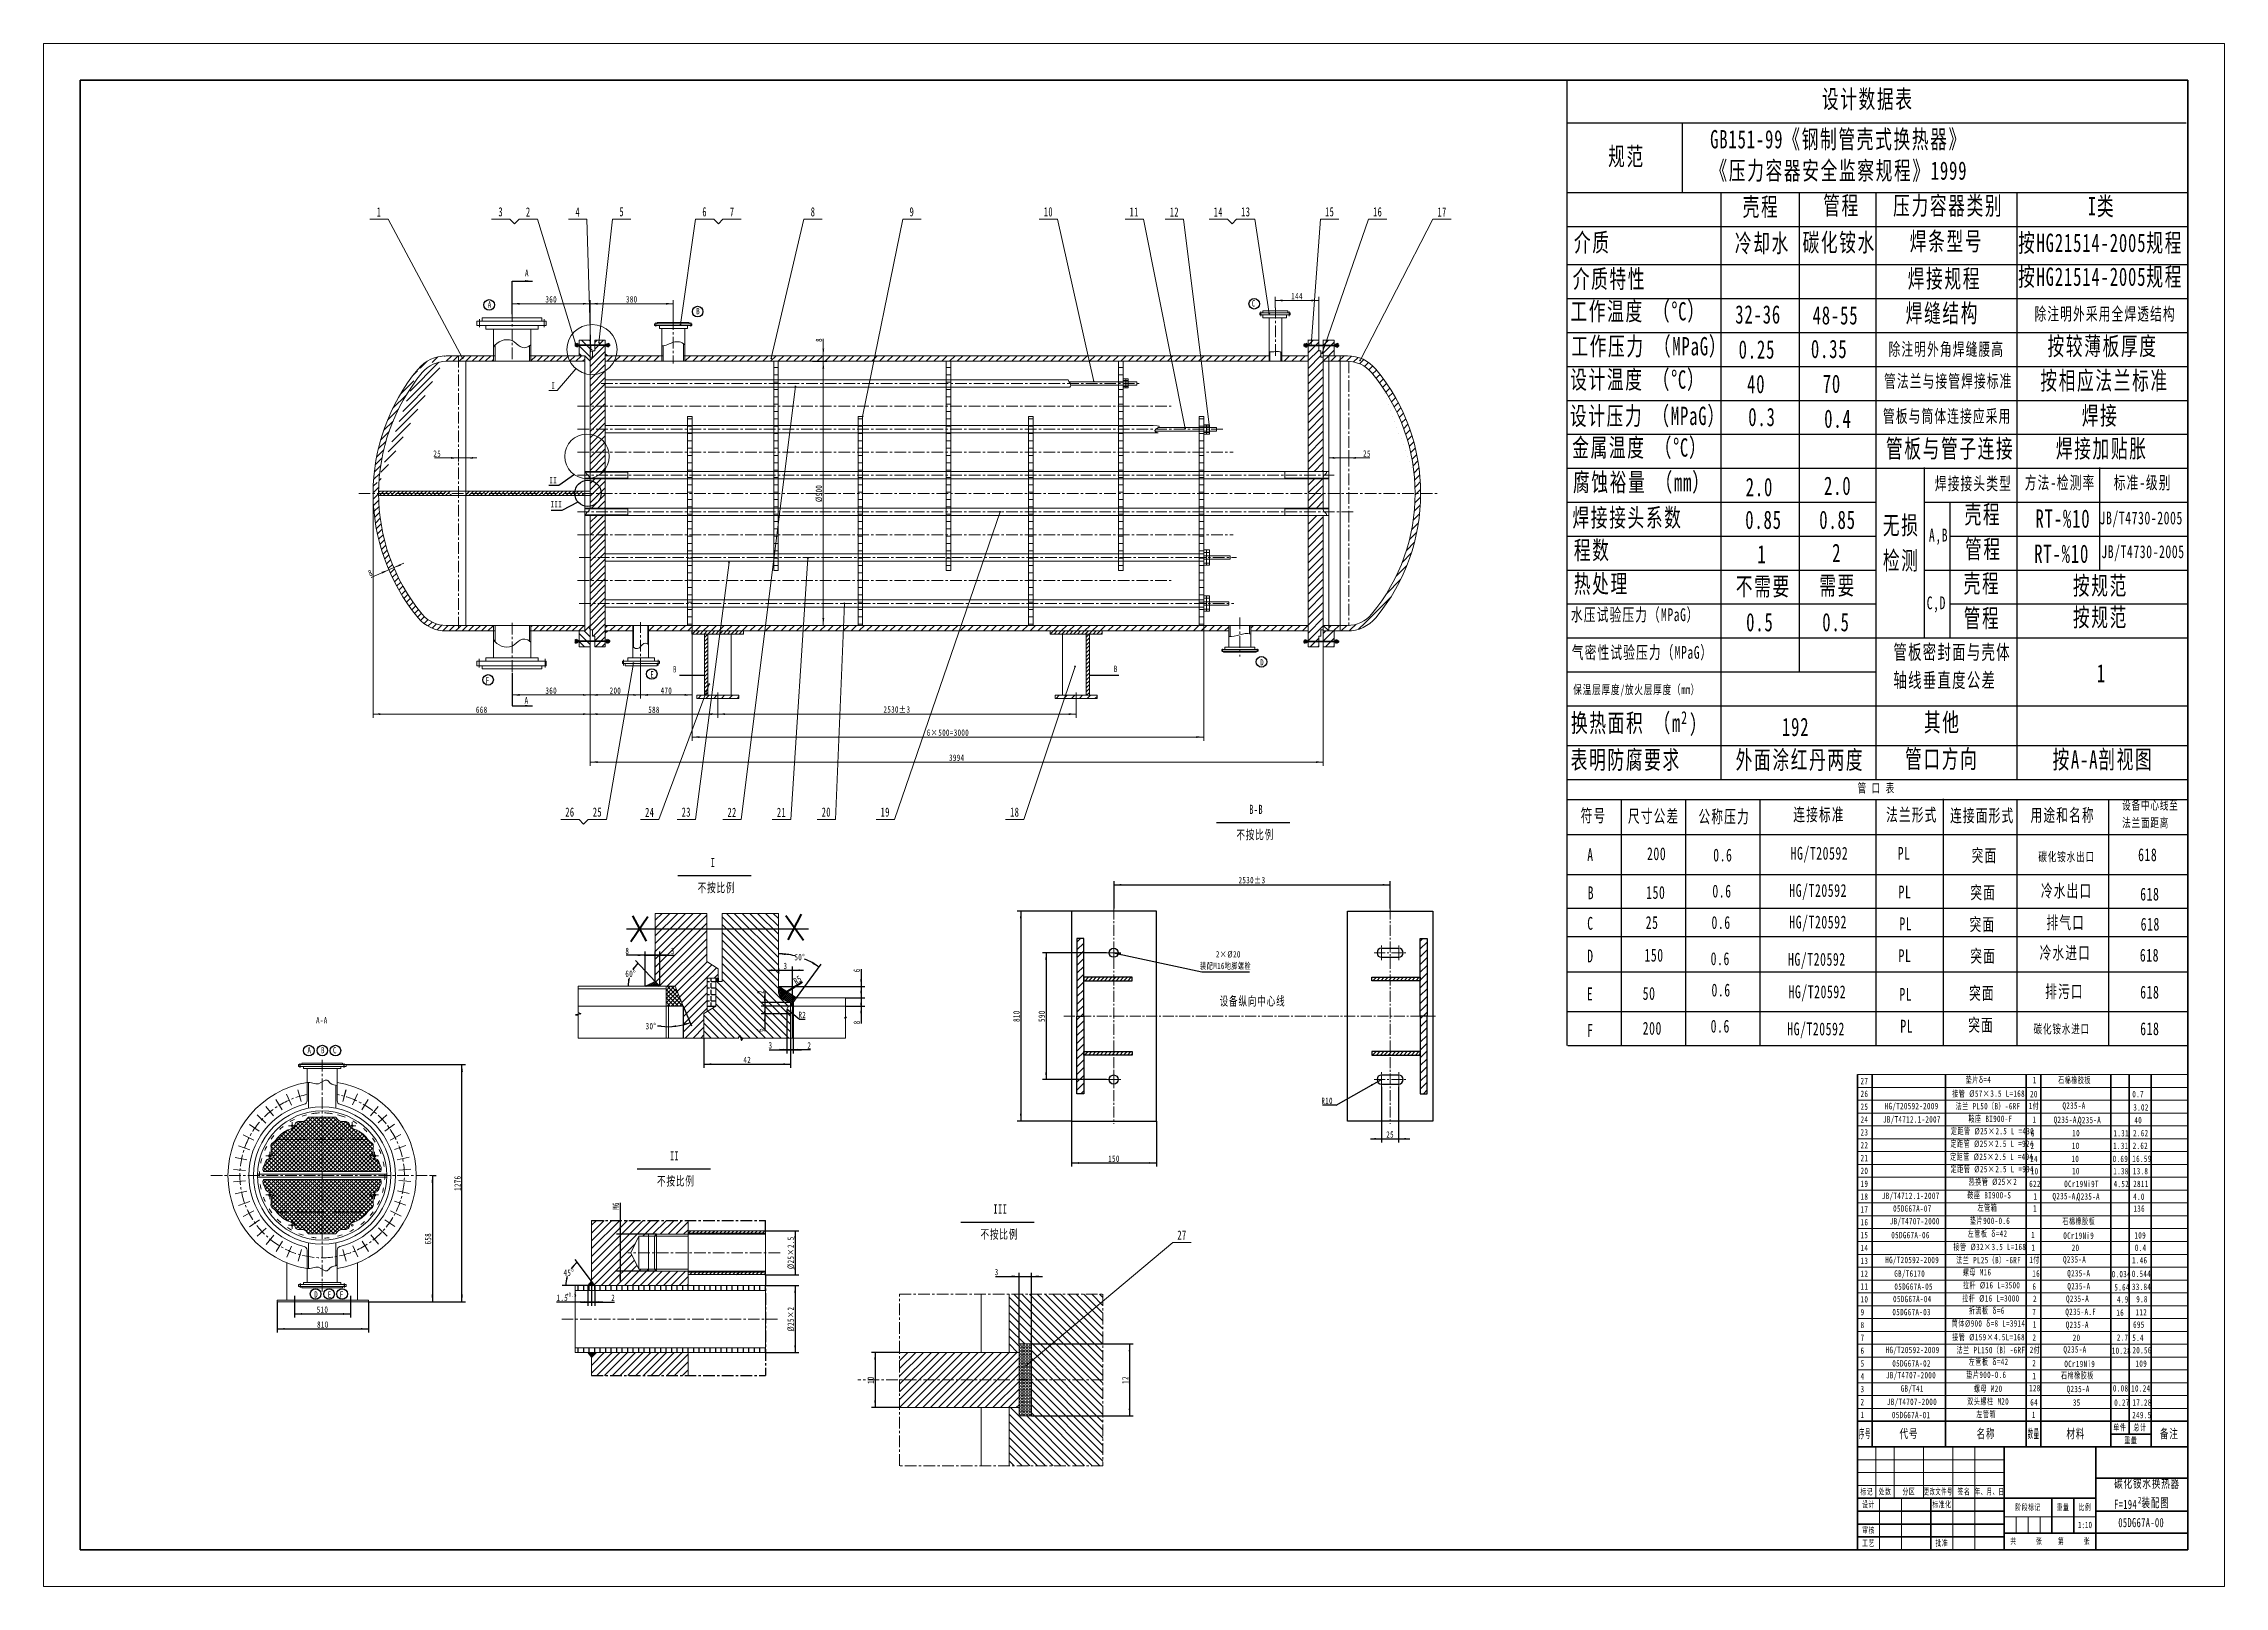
# Model space of a CAD drawing. Header units: millimetres. Extents: x -1189 to 1189, y -841 to 841.
import ezdxf
from ezdxf.enums import TextEntityAlignment as Align

# ---------------------------------------------------------------- set-up
doc = ezdxf.new("R2010")
doc.units = ezdxf.units.MM
doc.header["$PDSIZE"] = -5
doc.linetypes.add('CENTERX2', pattern=[20.32, 12.7, -2.54, 2.54, -2.54])
doc.linetypes.add('点画线', pattern=[18, 12, -2, 2, -2])
doc.layers.get('0').update_dxf_attribs({"lineweight": 35})
for name, color, linetype, lineweight in [('10', 7, 'Continuous', 18), ('中心线层', 1, '点画线', 18), ('剖面线层', 4, 'Continuous', 18), ('尺寸线层', 3, 'Continuous', 18), ('粗实线层', 7, 'Continuous', 35), ('细实线层', 7, 'Continuous', 18)]:
    doc.layers.add(name, color=color, linetype=linetype, lineweight=lineweight)
doc.styles.add('标准', font='', dxfattribs={"width": 0.667})
doc.styles.get('标准').set_extended_font_data('宋体')
doc.dimstyles.new('GB_尺寸', dxfattribs={"dimscale": 2, "dimtxt": 3.5, "dimasz": 4, "dimexe": 2, "dimexo": 0, "dimtad": 1, "dimdsep": 46, "dimtxsty": '标准', "dimblk": '_CAXARROW', "dimcen": 0, "dimdle": 6, "dimazin": 2, "dimtfac": 0.707107, "dimtdec": 3, "dimtmove": 2, "dimatfit": 3, "dimfxl": 1, "dimfrac": 2, "dimtolj": 1, "dimtzin": 0, "dimarcsym": 1})
pattern_1 = [(45, (0, 0), (-3.535534, 3.535534), [])]
pattern_2 = [(135, (0, 0), (-4.24264, -4.24264), [])]
pattern_3 = [(45, (0, 0), (-2.12132, 2.12132), [])]
pattern_4 = [(45, (0, 0), (-0.3535534, 0.3535534), [])]
pattern_5 = [(45, (0, 0), (-4.24264, 4.24264), [])]
pattern_6 = [(45, (0, 0), (-0.7071068, 0.7071068), [])]

msp = doc.modelspace()

# ---------------------------------------------------------------- texts
at = {"layer": '尺寸线层', "lineweight": 25, "attachment_point": 1, "line_spacing_factor": 1.15057, "style": '标准'}
for s, insert, char_height, width in [('\\T1.1;A', (-664.068, 594.424), 7, 35.63616), ('\\T1.1;II', (-637.465, 368.493), 7, 17.50548), ('\\T1.1;III', (-636.215, 342.288), 7, 17.50548), ('\\T1.1;B', (-502.714, 162.368), 7, 35.63616), ('\\T1.1;B', (-21.858, 162.765), 7, 35.63616), ('\\T1.1;A', (-664.515, 128.542), 7, 35.63616), ('\\T1.1;2×%%C20', (89.248, -148.35), 7, 67.10435), ('\\T1.1;设备纵向中心线', (93.352, -197.784), 10, 170.9129), ('\\T1.1;垫片δ=4', (906.899, -285.024), 7, 71.04077), ('\\T1.1;石棉橡胶板', (1007.683, -285.487), 7, 71.04077), ('\\T1.1;接管 %%C57×3.5 L=168', (892.241, -300.199), 7, 71.04077), ('\\T1.1;20', (977.083, -300.733), 7, 71.04077), ('\\T1.1;0.7', (1088.646, -300.871), 7, 71.04077), ('\\T1.1;JB/T4712.1-2007', (816.834, -328.318), 7, 71.04077), ('\\T1.1;HG/T20592-2009', (818.584, -313.816), 7, 71.04077), ('\\T1.1;法兰 PL50（B）-6RF', (895.9, -313.948), 7, 71.04077), ('\\T1.1;鞍座 BI900-F', (909.919, -327.685), 7, 71.04077), ('\\T1.1;1付', (975.74, -313.663), 7, 71.04077), ('\\T1.1;1', (979.802, -328.543), 7, 71.04077), ('\\T1.1;Q235-A/', (1002.83, -328.71), 7, 71.04077), ('\\T1.1;Q235-A', (1012.453, -313.23), 7, 71.04077), ('\\T1.1;Q235-A', (1029.401, -329.065), 7, 71.04077), ('\\T1.1;3.02', (1089.711, -315.252), 7, 71.04077), ('\\T1.1;40', (1090.874, -329.275), 7, 71.04077), ('\\T1.1;定距管 %%C25×2.5 L =924', (890.312, -354.903), 7, 204.08581), ('\\T1.1;定距管 %%C25×2.5 L =430', (890.729, -341.148), 7, 204.08581), ('\\T1.1;6', (978.071, -343.511), 7, 71.04077), ('\\T1.1;10', (1023.131, -343.317), 7, 71.04077), ('\\T1.1;1.31', (1068.076, -343.456), 7, 71.04077), ('\\T1.1;2.62', (1089.425, -343.348), 7, 71.04077), ('\\T1.1;定距管 %%C25×2.5 L =494', (889.895, -369.074), 7, 204.08581), ('\\T1.1;24', (977.237, -371.437), 7, 71.04077), ('\\T1.1;2', (977.654, -357.265), 7, 71.04077), ('\\T1.1;10', (1022.298, -371.242), 7, 71.04077), ('\\T1.1;10', (1022.714, -357.071), 7, 71.04077), ('\\T1.1;0.69', (1067.242, -371.381), 7, 71.04077), ('\\T1.1;1.31', (1067.659, -357.21), 7, 71.04077), ('\\T1.1;16.59', (1088.592, -371.273), 7, 71.04077), ('\\T1.1;2.62', (1089.008, -357.102), 7, 71.04077), ('\\T1.1;定距管 %%C25×2.5 L =994', (890.52, -382.536), 7, 204.08581), ('\\T1.1;热换管 %%C25×2', (910.075, -396.441), 7, 71.04077), ('\\T1.1;622', (976.16, -398.665), 7, 71.04077), ('\\T1.1;10', (977.862, -384.899), 7, 71.04077), ('\\T1.1;OCr19Ni9T', (1014.344, -398.709), 7, 71.04077), ('\\T1.1;10', (1022.923, -384.705), 7, 71.04077), ('\\T1.1;1.38', (1067.867, -384.844), 7, 71.04077), ('\\T1.1;4.52', (1068.249, -398.748), 7, 71.04077), ('\\T1.1;13.8', (1089.217, -384.736), 7, 71.04077), ('\\T1.1;2811', (1089.599, -398.641), 7, 71.04077), ('\\T1.1;JB/T4712.1-2007', (815.551, -411.65), 7, 71.04077), ('\\T1.1;05DG67A-07^I', (827.757, -425.524), 7, 71.04077), ('\\T1.1;鞍座 BI900-S', (908.635, -411.017), 7, 71.04077), ('\\T1.1;左管箱', (919.8, -424.683), 7, 71.04077), ('\\T1.1;1', (980.375, -425.333), 7, 71.04077), ('\\T1.1;1', (980.741, -412.292), 7, 71.04077), ('\\T1.1;Q235-A/', (1001.546, -412.042), 7, 71.04077), ('\\T1.1;Q235-A', (1028.117, -412.397), 7, 71.04077), ('\\T1.1;4.0', (1089.591, -412.607), 7, 71.04077), ('\\T1.1;136', (1089.807, -425.563), 7, 71.04077), ('\\T1.1;JB/T4707-2000', (824.134, -439.328), 7, 71.04077), ('\\T1.1;左管板 δ=42', (909.079, -452.825), 7, 71.04077), ('\\T1.1;垫片900-0.6', (911.592, -438.904), 7, 71.04077), ('\\T1.1;石棉橡胶板', (1012.376, -439.367), 7, 71.04077), ('\\T1.1;05DG67A-06^I', (825.789, -454.499), 7, 71.04077), ('\\T1.1;接管 %%C32×3.5 L=168', (893.588, -467.382), 7, 71.04077), ('\\T1.1;1', (978.407, -454.308), 7, 71.04077), ('\\T1.1;1', (978.615, -468.101), 7, 71.04077), ('\\T1.1;OCr19Ni9', (1013.348, -455.093), 7, 71.04077), ('\\T1.1;20', (1022.506, -468.331), 7, 71.04077), ('\\T1.1;109', (1090.965, -454.746), 7, 71.04077), ('\\T1.1;0.4', (1091.382, -468.331), 7, 71.04077), ('\\T1.1;HG/T20592-2009', (819.19, -481.595), 7, 71.04077), ('\\T1.1;GB/T6170', (829.037, -496.439), 7, 71.04077), ('\\T1.1;法兰 PL25（B）-6RF', (896.506, -481.727), 7, 71.04077), ('\\T1.1;螺母 M16', (903.713, -495.044), 7, 71.04077), ('\\T1.1;1付', (976.346, -481.443), 7, 71.04077), ('\\T1.1;16', (979.57, -496.387), 7, 71.04077), ('\\T1.1;Q235-A', (1013.059, -481.009), 7, 71.04077), ('\\T1.1;Q235-A', (1017.638, -496.121), 7, 71.04077), ('\\T1.1;0.544', (1088.099, -496.687), 7, 71.04077), ('\\T1.1;1.46', (1088.279, -481.92), 7, 71.04077), ('\\T1.1;05DG67A-05^I', (829.176, -510.587), 7, 71.04077), ('\\T1.1;拉杆 %%C16 L=3000', (903.088, -523.501), 7, 71.04077), ('\\T1.1;拉杆 %%C16 L=3500', (903.852, -509.192), 7, 71.04077), ('\\T1.1;6', (979.709, -510.535), 7, 71.04077), ('\\T1.1;Q235-A', (1017.776, -510.269), 7, 71.04077), ('\\T1.1;33.84', (1088.238, -510.835), 7, 71.04077), ('\\T1.1;05DG67A-03^I', (826.988, -538.408), 7, 71.04077), ('\\T1.1;05DG67A-04^I', (827.717, -524.133), 7, 71.04077), ('\\T1.1;折流板 δ=6', (910.278, -536.734), 7, 71.04077), ('\\T1.1;7', (979.605, -538.217), 7, 71.04077), ('\\T1.1;2', (980.334, -523.942), 7, 71.04077), ('\\T1.1;Q235-A.F', (1015.588, -538.09), 7, 71.04077), ('\\T1.1;Q235-A', (1016.318, -523.814), 7, 71.04077), ('\\T1.1;112', (1092.163, -538.656), 7, 71.04077), ('\\T1.1;9.8\\P', (1092.893, -524.38), 7, 71.04077), ('\\T1.1;筒体%%C900 δ=8 L=3914', (891.8, -550.775), 7, 279.14843), ('\\T1.1;接管 %%C159×4.5L=168', (892.216, -565.78), 7, 71.04077), ('\\T1.1;2', (979.744, -566.221), 7, 71.04077), ('\\T1.1;1', (980.161, -551.841), 7, 71.04077), ('\\T1.1;Q235-A', (1016.005, -552.261), 7, 71.04077), ('\\T1.1;20', (1023.635, -566.451), 7, 71.04077), ('\\T1.1;2.7', (1071.648, -566.242), 7, 71.04077), ('\\T1.1;5.4', (1088.62, -566.451), 7, 71.04077), ('\\T1.1;695', (1089.454, -552.072), 7, 71.04077), ('\\T1.1;HG/T20592-2009', (819.636, -579.703), 7, 71.04077), ('\\T1.1;05DG67A-02^I', (826.93, -594.352), 7, 71.04077), ('\\T1.1;法兰 PL150（B）-6RF', (896.952, -579.835), 7, 71.04077), ('\\T1.1;左管板 δ=42', (910.22, -592.678), 7, 71.04077), ('\\T1.1;2付', (976.791, -579.551), 7, 71.04077), ('\\T1.1;2', (979.547, -594.161), 7, 71.04077), ('\\T1.1;Q235-A', (1013.504, -579.118), 7, 71.04077), ('\\T1.1;10.28', (1066.241, -580.459), 7, 71.04077), ('\\T1.1;20.56', (1088.725, -580.028), 7, 71.04077), ('\\T1.1;JB/T4707-2000', (820.053, -607.24), 7, 71.04077), ('\\T1.1;垫片900-0.6', (907.51, -606.816), 7, 71.04077), ('\\T1.1;1', (979.616, -608.091), 7, 71.04077), ('\\T1.1;石棉橡胶板', (1010.795, -607.488), 7, 71.04077), ('\\T1.1;OCr19Ni9', (1014.488, -594.946), 7, 71.04077), ('\\T1.1;109', (1092.105, -594.6), 7, 71.04077), ('\\T1.1;JB/T4707-2000', (821.145, -636.175), 7, 71.04077), ('\\T1.1;GB/T41', (836.045, -621.797), 7, 71.04077), ('\\T1.1;双头螺柱 M20', (908.603, -635.751), 7, 71.04077), ('\\T1.1;螺母 M20', (915.862, -621.929), 7, 71.04077), ('\\T1.1;128', (976.02, -621.328), 7, 71.04077), ('\\T1.1;64', (977.374, -636.817), 7, 71.04077), ('\\T1.1;Q235-A', (1016.993, -622.253), 7, 71.04077), ('\\T1.1;35', (1023.766, -637.047), 7, 71.04077), ('\\T1.1;0.08', (1067.507, -621.557), 7, 71.04077), ('\\T1.1;0.27', (1068.861, -637.046), 7, 71.04077), ('\\T1.1;10.24', (1087.397, -621.558), 7, 71.04077), ('\\T1.1;17.28', (1088.752, -637.047), 7, 71.04077), ('\\T1.1;05DG67A-01^I', (826.505, -650.669), 7, 71.04077), ('\\T1.1;左管箱', (918.548, -649.828), 7, 71.04077), ('\\T1.1;1', (979.122, -650.478), 7, 71.04077), ('\\T1.1;249.5', (1088.555, -650.708), 7, 71.04077), ('\\T1.1;05DG67A-00', (1073.341, -766.433), 10, 627.60519)]:
    msp.add_mtext(s, dxfattribs=dict(at, insert=insert, char_height=char_height, width=width))
at = {"layer": '尺寸线层', "linetype": 'CENTERX2', "lineweight": 25, "line_spacing_factor": 1.15057, "style": '标准'}
for s, insert, char_height, width, attachment_point in [('\\T1.1;A', (-704.639, 560.044), 7, 25.42463, 1), ('\\T1.1;B', (-477.355, 552.763), 7, 25.42463, 1), ('\\T1.1;C', (132.592, 561.331), 7, 25.42463, 3), ('\\T1.1;D', (137.552, 163.04), 7, 25.42463, 7), ('\\T1.1;F', (-702.771, 143.357), 7, 25.42463, 9), ('\\T1.1;E', (-527.344, 149.823), 7, 25.42463, 7), ('\\T1.1;B-B', (125.705, 11.118), 10, 53.14164, 1), ('\\T1.1;不按比例', (111.638, -16.391), 10, 88.7778, 1), ('\\T1.1;I', (-461.704, -46.741), 10, 53.14164, 1), ('\\T1.1;不按比例', (-475.771, -74.25), 10, 88.7778, 1), ('\\T1.1;A-A', (-891.916, -220.262), 7, 103.15731, 1), ('\\T1.1;A', (-901.311, -252.937), 7, 25.42463, 1), ('\\T1.1;B', (-886.564, -252.894), 7, 25.42463, 1), ('\\T1.1;C', (-869.281, -252.937), 7, 25.42463, 3), ('\\T1.1;II', (-506.021, -366.529), 10, 53.14164, 1), ('\\T1.1;不按比例', (-520.088, -394.038), 10, 88.7778, 1), ('\\T1.1;III', (-153.274, -424.556), 10, 53.14164, 1), ('\\T1.1;不按比例', (-167.341, -452.065), 10, 88.7778, 1), ('\\T1.1;D', (-893.942, -526.147), 7, 25.42463, 7), ('\\T1.1;E', (-879.195, -526.191), 7, 25.42463, 7), ('\\T1.1;F', (-861.912, -526.147), 7, 25.42463, 9)]:
    msp.add_mtext(s, dxfattribs=dict(at, insert=insert, char_height=char_height, width=width, attachment_point=attachment_point))
at = {"layer": '尺寸线层', "lineweight": 25, "char_height": 7, "width": 71.04077, "attachment_point": 1, "line_spacing_factor": 1.15057, "style": '标准'}
for s, insert, rotation in [('\\T1.1;1', (980.038, -285.472), 0.643746), ('\\T1.1;0.034', (1066.106, -497.073), 0.724011), ('\\T1.1;5.64', (1069.024, -511.498), 0.724011), ('\\T1.1;16', (1071.142, -539.042), 0.724011), ('\\T1.1;4.9', (1071.872, -524.766), 0.724011)]:
    msp.add_mtext(s, dxfattribs=dict(at, insert=insert, rotation=rotation))

# ---------------------------------------------------------------- blocks, each defined once
blk = doc.blocks.new('$CAXA_FRAME_13B17AC1$')
at = {"layer": '粗实线层'}
for p, q in [((-574.5, 400.5), (-574.5, -400.5)), ((574.5, 400.5), (-574.5, 400.5)), ((574.5, -400.5), (574.5, 400.5)), ((-574.5, -400.5), (574.5, -400.5))]:
    blk.add_line(p, q, dxfattribs=at)
at = {"layer": '细实线层'}
for p, q in [((594.5, 420.5), (-594.5, 420.5)), ((-594.5, 420.5), (-594.5, -420.5)), ((594.5, -420.5), (594.5, 420.5)), ((-594.5, -420.5), (594.5, -420.5))]:
    blk.add_line(p, q, dxfattribs=at)
blk = doc.blocks.new('$CAXA_TITLE_151E506F$')
at = {"layer": '粗实线层'}
for p, q in [((0, 56), (-180, 56)), ((-180, 56), (-180, 0)), ((-100, 56), (-100, 0)), ((-50, 56), (-50, 0)), ((0, 0), (0, 56)), ((0, 39), (-50, 39)), ((-50, 28), (-180, 28)), ((-140, 28), (-140, 0)), ((-74, 28), (-74, 9)), ((-62, 28), (-62, 9)), ((-100, 21), (-180, 21)), ((-100, 14), (-180, 14)), ((0, 21), (-50, 21)), ((-100, 7), (-180, 7)), ((0, 0), (-180, 0)), ((0, 9), (-100, 9))]:
    blk.add_line(p, q, dxfattribs=at)
at = {"layer": '细实线层'}
for p, q in [((-100, 49), (-180, 49)), ((-170, 56), (-170, 28)), ((-160, 56), (-160, 28)), ((-144, 56), (-144, 28)), ((-128, 56), (-128, 0)), ((-116, 56), (-116, 0)), ((-100, 42), (-180, 42)), ((-100, 35), (-180, 35)), ((-168, 28), (-168, 0)), ((-156, 28), (-156, 0)), ((-50, 18), (-100, 18)), ((-93.5, 18), (-93.5, 9)), ((-87, 18), (-87, 9)), ((-80.5, 18), (-80.5, 9))]:
    blk.add_line(p, q, dxfattribs=at)
at = {"layer": '尺寸线层', "attachment_point": 5, "line_spacing_factor": 1.876562, "style": '标准'}
for s, insert, char_height, width in [('\\T1.1;标记', (-175, 31.5), 3.39, 18), ('\\T1.1;设计', (-174, 24.5), 3.39, 22), ('\\T1.1;处数', (-165, 31.5), 3.39, 18), ('\\T1.1;分区', (-152, 31.5), 3.39, 30), ('\\T1.1;{\\W0.60886;更改文件号}', (-136, 31.5), 3.386, 30), ('\\T1.1;标准化', (-134, 24.5), 3.39, 22), ('\\T1.1;签名', (-122, 31.5), 3.39, 22), ('\\T1.1;{\\W0.622239;年、月、日}', (-108, 31.5), 3.386, 30), ('\\T1.1;阶段标记', (-87, 23), 3.39, 50), ('\\T1.1;重量', (-68, 23), 3.39, 22), ('\\T1.1;比例', (-56, 23), 3.39, 22), ('\\T1.1;审核', (-174, 10.5), 3.39, 22), ('\\T1.1;工艺', (-174, 3.5), 3.39, 22), ('\\T1.1;批准', (-134, 3.5), 3.39, 22), ('\\T1.1;共', (-95, 4.5), 3.39, 8), ('\\T1.1;张', (-81, 4.5), 3.39, 8), ('\\T1.1;第', (-69, 4.5), 3.39, 8), ('\\T1.1;张', (-55, 4.5), 3.39, 8)]:
    blk.add_mtext(s, dxfattribs=dict(at, insert=insert, char_height=char_height, width=width))
at = {"layer": '尺寸线层', "style": '标准'}
for tag, height, width, p in [('标记C', 3.54, 0.667, (-175, 52.5)), ('标记B', 3.54, 0.667, (-175, 45.5)), ('处数C', 3.54, 0.667, (-165, 52.5)), ('处数B', 3.54, 0.667, (-165, 45.5)), ('分区C', 3.54, 0.667, (-152, 52.5)), ('分区B', 3.54, 0.667, (-152, 45.5)), ('更改文件号C', 3.54, 0.512156, (-136, 52.5)), ('更改文件号B', 3.54, 0.512156, (-136, 45.5)), ('更改签名C', 3.54, 0.459969, (-122, 52.5)), ('更改签名B', 3.54, 0.459969, (-122, 45.5)), ('更改日期C', 3.54, 0.62723, (-108, 52.5)), ('更改日期B', 3.54, 0.62723, (-108, 45.5)), ('单位名称', 5.05, 0.667, (-25, 47.5)), ('标记A', 3.54, 0.667, (-175, 38.5)), ('处数A', 3.54, 0.667, (-165, 38.5)), ('分区A', 3.54, 0.667, (-152, 38.5)), ('更改文件号A', 3.54, 0.512156, (-136, 38.5)), ('更改签名A', 3.54, 0.459969, (-122, 38.5)), ('更改日期A', 3.54, 0.62723, (-108, 38.5)), ('材料名称', 5.05, 0.667, (-75, 42)), ('设计', 3.54, 0.667, (-162, 24.5)), ('设计日期', 3.54, 0.667, (-148, 24.5)), ('标准化', 3.54, 0.667, (-122, 24.5)), ('标准化日期', 3.54, 0.569556, (-108, 24.5)), ('图纸名称', 5.05, 0.667, (-25, 30)), ('审核', 3.54, 0.667, (-162, 10.5)), ('审核日期', 3.54, 0.667, (-148, 10.5)), ('阶段标记S', 3.54, 0.229984, (-96.7, 13.5)), ('阶段标记A', 3.54, 0.229984, (-90.2, 13.5)), ('阶段标记B', 3.54, 0.229984, (-83.7, 13.5)), ('阶段标记C', 3.54, 0.229984, (-77.2, 13.5)), ('重量', 3.54, 0.667, (-68, 13.5)), ('图纸比例', 3.54, 0.524733, (-56, 13.5)), ('图纸编号', 5.05, 0.667, (-25, 15)), ('工艺', 3.54, 0.667, (-162, 3.5)), ('工艺日期', 3.54, 0.667, (-148, 3.5)), ('批准', 3.54, 0.667, (-122, 3.5)), ('批准日期', 3.54, 0.667, (-108, 3.5)), ('页数', 3.54, 0.667, (-88, 4.5)), ('页码', 3.54, 0.667, (-62, 4.5)), ('投影符号', 3.54, 0.667, (-25, 4.5))]:
    blk.add_attdef(tag, text='', height=height, dxfattribs=dict(at, width=width)).set_placement(p, align=Align.MIDDLE_CENTER)
blk = doc.blocks.new('*X5')
at = {"layer": '尺寸线层', "linetype": 'Continuous', "lineweight": 18}
for points in [[(-678, 557.4), (-670, 558.4), (-670, 556.4)], [(-593, 557.4), (-601, 558.4), (-601, 556.4)]]:
    blk.add_hatch(color=0, dxfattribs=at).paths.add_polyline_path(points, flags=0)
at = {"layer": '尺寸线层', "color": 0, "linetype": 'Continuous', "lineweight": 18}
for p, q in [((-678, 546.2), (-678, 561.4)), ((-678, 557.4), (-593, 557.4)), ((-593, 517.7), (-593, 561.4))]:
    blk.add_line(p, q, dxfattribs=at)
at = {"layer": '尺寸线层', "color": 0, "lineweight": 18, "insert": (-635.5, 562.2), "char_height": 7, "width": 19.907, "attachment_point": 5, "line_spacing_factor": 1.15057, "style": '标准'}
blk.add_mtext('\\T1.1;360', dxfattribs=at)
blk = doc.blocks.new('_CAXARROW')
blk.add_hatch(color=0).paths.add_polyline_path([(0, 0), (-1, 0.125), (-1, -0.125)], flags=0)
blk = doc.blocks.new('*X6')
at = {"layer": '尺寸线层', "linetype": 'Continuous', "lineweight": 18}
for points in [[(-593, 557.4), (-585, 558.4), (-585, 556.4)], [(-502.4, 557.4), (-510.4, 558.4), (-510.4, 556.4)]]:
    blk.add_hatch(color=0, dxfattribs=at).paths.add_polyline_path(points, flags=0)
at = {"layer": '尺寸线层', "color": 0, "linetype": 'Continuous', "lineweight": 18}
for p, q in [((-593, 517.7), (-593, 561.4)), ((-593, 557.4), (-502.4, 557.4)), ((-502.4, 541.7), (-502.4, 561.4))]:
    blk.add_line(p, q, dxfattribs=at)
at = {"layer": '尺寸线层', "color": 0, "lineweight": 18, "insert": (-547.7, 562.2), "char_height": 7, "width": 19.907, "attachment_point": 5, "line_spacing_factor": 1.15057, "style": '标准'}
blk.add_mtext('\\T1.1;380', dxfattribs=at)
blk = doc.blocks.new('*X7')
at = {"layer": '尺寸线层', "linetype": 'Continuous', "lineweight": 18}
for points in [[(-338.8, 494.6), (-337.8, 486.6), (-339.8, 486.6)], [(-338.8, 206.6), (-337.8, 214.6), (-339.8, 214.6)]]:
    blk.add_hatch(color=0, dxfattribs=at).paths.add_polyline_path(points, flags=0)
at = {"layer": '尺寸线层', "color": 0, "linetype": 'Continuous', "lineweight": 18}
for p, q in [((-335.9, 494.6), (-342.8, 494.6)), ((-338.8, 494.6), (-338.8, 206.6)), ((-342.2, 206.6), (-334.8, 206.6))]:
    blk.add_line(p, q, dxfattribs=at)
at = {"layer": '尺寸线层', "color": 0, "lineweight": 18, "insert": (-343.5, 350.6), "char_height": 7, "width": 29.548, "attachment_point": 5, "rotation": 90, "line_spacing_factor": 1.15057, "style": '标准'}
blk.add_mtext('\\T1.1;%%C900', dxfattribs=at)
blk = doc.blocks.new('*X8')
at = {"layer": '尺寸线层', "linetype": 'Continuous', "lineweight": 18}
for points in [[(-338.8, 500.6), (-337.8, 508.6), (-339.8, 508.6)], [(-338.8, 494.6), (-337.8, 486.6), (-339.8, 486.6)]]:
    blk.add_hatch(color=0, dxfattribs=at).paths.add_polyline_path(points, flags=0)
at = {"layer": '尺寸线层', "color": 0, "linetype": 'Continuous', "lineweight": 18}
for p, q in [((-350.2, 500.6), (-334.8, 500.6)), ((-338.8, 519.2), (-338.8, 482.6)), ((-350.7, 494.6), (-334.8, 494.6))]:
    blk.add_line(p, q, dxfattribs=at)
at = {"layer": '尺寸线层', "color": 0, "lineweight": 18, "insert": (-343.5, 517.9), "char_height": 7, "width": 14, "attachment_point": 5, "rotation": 90, "line_spacing_factor": 1.15057, "style": '标准'}
blk.add_mtext('\\T1.1;8', dxfattribs=at)
blk = doc.blocks.new('*X9')
at = {"layer": '尺寸线层', "linetype": 'Continuous', "lineweight": 18}
for points in [[(154.1, 561), (162.1, 562), (162.1, 560)], [(201.4, 561), (193.4, 562), (193.4, 560)]]:
    blk.add_hatch(color=0, dxfattribs=at).paths.add_polyline_path(points, flags=0)
at = {"layer": '尺寸线层', "color": 0, "linetype": 'Continuous', "lineweight": 18}
for p, q in [((154.1, 553.1), (154.1, 565)), ((154.1, 561), (201.4, 561)), ((201.4, 517.7), (201.4, 565))]:
    blk.add_line(p, q, dxfattribs=at)
at = {"layer": '尺寸线层', "color": 0, "lineweight": 18, "insert": (177.8, 565.7), "char_height": 7, "width": 19.385, "attachment_point": 5, "line_spacing_factor": 1.15057, "style": '标准'}
blk.add_mtext('\\T1.1;144', dxfattribs=at)
blk = doc.blocks.new('*X10')
at = {"layer": '尺寸线层', "linetype": 'Continuous', "lineweight": 18}
for points in [[(-736.6, 389.3), (-744.6, 390.3), (-744.6, 388.3)], [(-728.6, 389.3), (-720.6, 390.3), (-720.6, 388.3)]]:
    blk.add_hatch(color=0, dxfattribs=at).paths.add_polyline_path(points, flags=0)
at = {"layer": '尺寸线层', "color": 0, "linetype": 'Continuous', "lineweight": 18}
for p, q in [((-762.9, 389.3), (-716.6, 389.3)), ((-736.6, 389.9), (-736.6, 385.3)), ((-728.6, 385.8), (-728.6, 393.3))]:
    blk.add_line(p, q, dxfattribs=at)
at = {"layer": '尺寸线层', "color": 0, "lineweight": 18, "insert": (-759.8, 394), "char_height": 7, "width": 14, "attachment_point": 5, "line_spacing_factor": 1.15057, "style": '标准'}
blk.add_mtext('\\T1.1;25', dxfattribs=at)
blk = doc.blocks.new('*X11')
at = {"layer": '尺寸线层', "linetype": 'Continuous', "lineweight": 18}
for points in [[(-812.6, 267.3), (-819.6, 263.2), (-820.4, 265.1)], [(-807.1, 269.6), (-799.4, 271.9), (-800.1, 273.7)]]:
    blk.add_hatch(color=0, dxfattribs=at).paths.add_polyline_path(points, flags=0)
at = {"layer": '尺寸线层', "color": 0, "linetype": 'Continuous', "lineweight": 18}
blk.add_line((-796.1, 274.4), (-832, 259), dxfattribs=at)
at = {"layer": '尺寸线层', "color": 0, "lineweight": 18, "insert": (-832.6, 263.9), "char_height": 7, "width": 14, "attachment_point": 5, "rotation": 23.1292, "line_spacing_factor": 1.15057, "style": '标准'}
blk.add_mtext('\\T1.1;8', dxfattribs=at)
blk = doc.blocks.new('*X12')
at = {"layer": '尺寸线层', "linetype": 'Continuous', "lineweight": 18}
for points in [[(-678, 130.9), (-670, 131.9), (-670, 129.9)], [(-593, 130.9), (-601, 131.9), (-601, 129.9)]]:
    blk.add_hatch(color=0, dxfattribs=at).paths.add_polyline_path(points, flags=0)
at = {"layer": '尺寸线层', "color": 0, "linetype": 'Continuous', "lineweight": 18}
for p, q in [((-593, 183.5), (-593, 126.9)), ((-678, 153), (-678, 126.9)), ((-678, 130.9), (-593, 130.9))]:
    blk.add_line(p, q, dxfattribs=at)
at = {"layer": '尺寸线层', "color": 0, "lineweight": 18, "insert": (-635.5, 135.6), "char_height": 7, "width": 19.907, "attachment_point": 5, "line_spacing_factor": 1.15057, "style": '标准'}
blk.add_mtext('\\T1.1;360', dxfattribs=at)
blk = doc.blocks.new('*X13')
at = {"layer": '尺寸线层', "linetype": 'Continuous', "lineweight": 18}
for points in [[(-593, 130.9), (-585, 131.9), (-585, 129.9)], [(-538, 130.9), (-546, 131.9), (-546, 129.9)]]:
    blk.add_hatch(color=0, dxfattribs=at).paths.add_polyline_path(points, flags=0)
at = {"layer": '尺寸线层', "color": 0, "linetype": 'Continuous', "lineweight": 18}
for p, q in [((-593, 183.5), (-593, 126.9)), ((-538, 158), (-538, 126.9)), ((-593, 130.9), (-538, 130.9))]:
    blk.add_line(p, q, dxfattribs=at)
at = {"layer": '尺寸线层', "color": 0, "lineweight": 18, "insert": (-565.5, 135.6), "char_height": 7, "width": 20.011, "attachment_point": 5, "line_spacing_factor": 1.15057, "style": '标准'}
blk.add_mtext('\\T1.1;200', dxfattribs=at)
blk = doc.blocks.new('*X14')
at = {"layer": '尺寸线层', "linetype": 'Continuous', "lineweight": 18}
for points in [[(-538, 130.9), (-530, 131.9), (-530, 129.9)], [(-481.9, 130.9), (-489.9, 131.9), (-489.9, 129.9)]]:
    blk.add_hatch(color=0, dxfattribs=at).paths.add_polyline_path(points, flags=0)
at = {"layer": '尺寸线层', "color": 0, "linetype": 'Continuous', "lineweight": 18}
for p, q in [((-481.9, 206.6), (-481.9, 126.9)), ((-538, 158), (-538, 126.9)), ((-538, 130.9), (-481.9, 130.9))]:
    blk.add_line(p, q, dxfattribs=at)
at = {"layer": '尺寸线层', "color": 0, "lineweight": 18, "insert": (-509.9, 135.6), "char_height": 7, "width": 20.22, "attachment_point": 5, "line_spacing_factor": 1.15057, "style": '标准'}
blk.add_mtext('\\T1.1;470', dxfattribs=at)
blk = doc.blocks.new('*X15')
at = {"layer": '尺寸线层', "linetype": 'Continuous', "lineweight": 18}
for points in [[(-593, 110), (-585, 111), (-585, 109)], [(-453.9, 110), (-461.9, 111), (-461.9, 109)]]:
    blk.add_hatch(color=0, dxfattribs=at).paths.add_polyline_path(points, flags=0)
at = {"layer": '尺寸线层', "color": 0, "linetype": 'Continuous', "lineweight": 18}
for p, q in [((-593, 183.5), (-593, 106)), ((-453.9, 124.2), (-453.9, 106)), ((-593, 110), (-453.9, 110))]:
    blk.add_line(p, q, dxfattribs=at)
at = {"layer": '尺寸线层', "color": 0, "lineweight": 18, "insert": (-523.4, 114.7), "char_height": 7, "width": 19.803, "attachment_point": 5, "line_spacing_factor": 1.15057, "style": '标准'}
blk.add_mtext('\\T1.1;588', dxfattribs=at)
blk = doc.blocks.new('*X16')
at = {"layer": '尺寸线层', "linetype": 'Continuous', "lineweight": 18}
for points in [[(-829.7, 110), (-821.7, 111), (-821.7, 109)], [(-593, 110), (-601, 111), (-601, 109)]]:
    blk.add_hatch(color=0, dxfattribs=at).paths.add_polyline_path(points, flags=0)
at = {"layer": '尺寸线层', "color": 0, "linetype": 'Continuous', "lineweight": 18}
for p, q in [((-829.7, 350.6), (-829.7, 106)), ((-593, 183.5), (-593, 106)), ((-829.7, 110), (-593, 110))]:
    blk.add_line(p, q, dxfattribs=at)
at = {"layer": '尺寸线层', "color": 0, "lineweight": 18, "insert": (-711.3, 114.7), "char_height": 7, "width": 19.959, "attachment_point": 5, "line_spacing_factor": 1.15057, "style": '标准'}
blk.add_mtext('\\T1.1;668', dxfattribs=at)
blk = doc.blocks.new('*X17')
at = {"layer": '尺寸线层', "linetype": 'Continuous', "lineweight": 18}
for points in [[(-453.9, 110), (-445.9, 111), (-445.9, 109)], [(-63.2, 110), (-71.2, 111), (-71.2, 109)]]:
    blk.add_hatch(color=0, dxfattribs=at).paths.add_polyline_path(points, flags=0)
at = {"layer": '尺寸线层', "color": 0, "linetype": 'Continuous', "lineweight": 18}
for p, q in [((-453.9, 124.2), (-453.9, 106)), ((-63.2, 124.2), (-63.2, 106)), ((-453.9, 110), (-63.2, 110))]:
    blk.add_line(p, q, dxfattribs=at)
at = {"layer": '尺寸线层', "color": 0, "lineweight": 18, "insert": (-258.5, 115), "char_height": 7, "width": 48.568, "attachment_point": 5, "line_spacing_factor": 1.15057, "style": '标准'}
blk.add_mtext('\\T1.1;2530%%P3', dxfattribs=at)
blk = doc.blocks.new('*X18')
at = {"layer": '尺寸线层', "linetype": 'Continuous', "lineweight": 18}
for points in [[(-481.9, 85), (-473.9, 86), (-473.9, 84)], [(76.1, 85), (68.1, 86), (68.1, 84)]]:
    blk.add_hatch(color=0, dxfattribs=at).paths.add_polyline_path(points, flags=0)
at = {"layer": '尺寸线层', "color": 0, "linetype": 'Continuous', "lineweight": 18}
for p, q in [((-481.9, 206.6), (-481.9, 81)), ((76.1, 206.6), (76.1, 81)), ((-481.9, 85), (76.1, 85))]:
    blk.add_line(p, q, dxfattribs=at)
at = {"layer": '尺寸线层', "color": 0, "lineweight": 18, "insert": (-202.9, 89.8), "char_height": 7, "width": 78.157, "attachment_point": 5, "line_spacing_factor": 1.15057, "style": '标准'}
blk.add_mtext('\\T1.1;6×500=3000', dxfattribs=at)
blk = doc.blocks.new('*X19')
at = {"layer": '尺寸线层', "linetype": 'Continuous', "lineweight": 18}
for points in [[(-593, 57.7), (-585, 58.7), (-585, 56.7)], [(206.4, 57.7), (198.4, 58.7), (198.4, 56.7)]]:
    blk.add_hatch(color=0, dxfattribs=at).paths.add_polyline_path(points, flags=0)
at = {"layer": '尺寸线层', "color": 0, "linetype": 'Continuous', "lineweight": 18}
for p, q in [((-593, 183.5), (-593, 53.7)), ((206.4, 183.5), (206.4, 53.7)), ((-593, 57.7), (206.4, 57.7))]:
    blk.add_line(p, q, dxfattribs=at)
at = {"layer": '尺寸线层', "color": 0, "lineweight": 18, "insert": (-193.3, 62.4), "char_height": 7, "width": 27.461, "attachment_point": 5, "line_spacing_factor": 1.15057, "style": '标准'}
blk.add_mtext('\\T1.1;3994', dxfattribs=at)
blk = doc.blocks.new('*X20')
at = {"layer": '尺寸线层', "linetype": 'Continuous', "lineweight": 18}
for points in [[(224.7, 389.3), (216.7, 390.3), (216.7, 388.3)], [(234.1, 389.3), (242.1, 390.3), (242.1, 388.3)]]:
    blk.add_hatch(color=0, dxfattribs=at).paths.add_polyline_path(points, flags=0)
at = {"layer": '尺寸线层', "color": 0, "linetype": 'Continuous', "lineweight": 18}
for p, q in [((212.7, 389.3), (257.1, 389.3)), ((224.7, 399.2), (224.7, 385.3)), ((234.1, 395.4), (234.1, 385.3))]:
    blk.add_line(p, q, dxfattribs=at)
at = {"layer": '尺寸线层', "color": 0, "lineweight": 18, "insert": (254, 394), "char_height": 7, "width": 14, "attachment_point": 5, "line_spacing_factor": 1.15057, "style": '标准'}
blk.add_mtext('\\T1.1;25', dxfattribs=at)
blk = doc.blocks.new('*X21')
at = {"layer": '粗实线层', "lineweight": 25}
blk.add_hatch(color=256, dxfattribs=at).paths.add_polyline_path([(22, 0), (14, 1), (14, -1)], flags=0)
blk.add_line((0, 0), (22, 0), dxfattribs=at)
blk = doc.blocks.new('*X22')
at = {"layer": '细实线层', "color": 0, "linetype": 'ByBlock', "lineweight": -2}
for p, q in [((-17.6, -20.9), (-37.9, -44.8)), ((-37.9, -44.8), (-47, -44.8))]:
    blk.add_line(p, q, dxfattribs=at)
blk.add_circle((0, 0), 27.3, dxfattribs=at)
at = {"layer": '尺寸线层', "color": 0, "linetype": 'ByBlock', "lineweight": -2, "style": '标准', "width": 0.667}
blk.add_text('I', height=7, dxfattribs=at).set_placement((-42.4, -35.7), align=Align.TOP_CENTER)
blk = doc.blocks.new('*X23')
at = {"layer": '细实线层', "color": 0, "linetype": 'ByBlock', "lineweight": -2}
blk.add_circle((0, 0), 24.2, dxfattribs=at)
blk = doc.blocks.new('$CAXA_BOMTABLE_86AFA1F5$')
at = {"layer": '细实线层', "color": 0, "linetype": 'Continuous', "lineweight": 18}
for p, q in [((-360, 406), (0, 406)), ((-360, 392), (0, 392)), ((-360, 392), (0, 392)), ((-360, 378), (0, 378)), ((-360, 378), (0, 378)), ((-360, 364), (0, 364)), ((-360, 364), (0, 364)), ((-360, 350), (0, 350)), ((-360, 350), (0, 350)), ((-360, 336), (0, 336)), ((-360, 336), (0, 336)), ((-360, 322), (0, 322)), ((-360, 322), (0, 322)), ((-360, 308), (0, 308)), ((-360, 308), (0, 308)), ((-360, 294), (0, 294)), ((-360, 294), (0, 294)), ((-360, 280), (0, 280)), ((-360, 280), (0, 280)), ((-360, 266), (0, 266)), ((-360, 266), (0, 266)), ((-360, 252), (0, 252)), ((-360, 252), (0, 252)), ((-360, 238), (0, 238)), ((-360, 238), (0, 238)), ((-360, 224), (0, 224)), ((-360, 224), (0, 224)), ((-360, 210), (0, 210)), ((-360, 210), (0, 210)), ((-360, 196), (0, 196)), ((-360, 196), (0, 196)), ((-360, 182), (0, 182)), ((-360, 182), (0, 182)), ((-360, 168), (0, 168)), ((-360, 168), (0, 168)), ((-360, 154), (0, 154)), ((-360, 154), (0, 154)), ((-360, 140), (0, 140)), ((-360, 140), (0, 140)), ((-360, 126), (0, 126)), ((-360, 126), (0, 126)), ((-360, 112), (0, 112)), ((-360, 112), (0, 112)), ((-360, 98), (0, 98)), ((-360, 98), (0, 98)), ((-360, 84), (0, 84)), ((-360, 84), (0, 84)), ((-360, 70), (0, 70)), ((-360, 70), (0, 70)), ((-360, 56), (0, 56)), ((-360, 56), (0, 56)), ((-360, 42), (0, 42)), ((-360, 42), (0, 42)), ((-360, 28), (0, 28))]:
    blk.add_line(p, q, dxfattribs=at)
at = {"layer": '细实线层', "color": 0, "linetype": 'Continuous', "lineweight": 35}
for p, q in [((-360, 406), (-360, 392)), ((-344, 406), (-344, 392)), ((-264, 406), (-264, 392)), ((-176, 406), (-176, 392)), ((-160, 406), (-160, 392)), ((-84, 406), (-84, 392)), ((-64, 406), (-64, 392)), ((-40, 406), (-40, 392)), ((0, 406), (0, 392)), ((0, 406), (0, 392)), ((-360, 392), (-360, 378)), ((-344, 392), (-344, 378)), ((-264, 392), (-264, 378)), ((-176, 392), (-176, 378)), ((-160, 392), (-160, 378)), ((-84, 392), (-84, 378)), ((-64, 392), (-64, 378)), ((-40, 392), (-40, 378)), ((0, 392), (0, 378)), ((0, 392), (0, 378)), ((-360, 378), (-360, 364)), ((-360, 364), (-360, 350)), ((-344, 378), (-344, 364)), ((-344, 364), (-344, 350)), ((-264, 378), (-264, 364)), ((-264, 364), (-264, 350)), ((-176, 378), (-176, 364)), ((-176, 364), (-176, 350)), ((-160, 378), (-160, 364)), ((-160, 364), (-160, 350)), ((-84, 378), (-84, 364)), ((-84, 364), (-84, 350)), ((-64, 378), (-64, 364)), ((-64, 364), (-64, 350)), ((-40, 378), (-40, 364)), ((-40, 364), (-40, 350)), ((0, 378), (0, 364)), ((0, 378), (0, 364)), ((0, 364), (0, 350)), ((0, 364), (0, 350)), ((-360, 350), (-360, 336)), ((-360, 336), (-360, 322)), ((-344, 350), (-344, 336)), ((-344, 336), (-344, 322)), ((-264, 350), (-264, 336)), ((-264, 336), (-264, 322)), ((-176, 350), (-176, 336)), ((-176, 336), (-176, 322)), ((-160, 350), (-160, 336)), ((-160, 336), (-160, 322)), ((-84, 350), (-84, 336)), ((-84, 336), (-84, 322)), ((-64, 350), (-64, 336)), ((-64, 336), (-64, 322)), ((-40, 350), (-40, 336)), ((-40, 336), (-40, 322)), ((0, 350), (0, 336)), ((0, 350), (0, 336)), ((0, 336), (0, 322)), ((0, 336), (0, 322)), ((-360, 322), (-360, 308)), ((-344, 322), (-344, 308)), ((-264, 322), (-264, 308)), ((-176, 322), (-176, 308)), ((-160, 322), (-160, 308)), ((-84, 322), (-84, 308)), ((-64, 322), (-64, 308)), ((-40, 322), (-40, 308)), ((0, 322), (0, 308)), ((0, 322), (0, 308)), ((-360, 308), (-360, 294)), ((-360, 294), (-360, 280)), ((-344, 308), (-344, 294)), ((-344, 294), (-344, 280)), ((-264, 308), (-264, 294)), ((-264, 294), (-264, 280)), ((-176, 308), (-176, 294)), ((-176, 294), (-176, 280)), ((-160, 308), (-160, 294)), ((-160, 294), (-160, 280)), ((-84, 308), (-84, 294)), ((-84, 294), (-84, 280)), ((-64, 308), (-64, 294)), ((-64, 294), (-64, 280)), ((-40, 308), (-40, 294)), ((-40, 294), (-40, 280)), ((0, 308), (0, 294)), ((0, 308), (0, 294)), ((0, 294), (0, 280)), ((0, 294), (0, 280)), ((-360, 280), (-360, 266)), ((-360, 266), (-360, 252)), ((-344, 280), (-344, 266)), ((-344, 266), (-344, 252)), ((-264, 280), (-264, 266)), ((-264, 266), (-264, 252)), ((-176, 280), (-176, 266)), ((-176, 266), (-176, 252)), ((-160, 280), (-160, 266)), ((-160, 266), (-160, 252)), ((-84, 280), (-84, 266)), ((-84, 266), (-84, 252)), ((-64, 280), (-64, 266)), ((-64, 266), (-64, 252)), ((-40, 280), (-40, 266)), ((-40, 266), (-40, 252)), ((0, 280), (0, 266)), ((0, 280), (0, 266)), ((0, 266), (0, 252)), ((0, 266), (0, 252)), ((-360, 252), (-360, 238)), ((-360, 238), (-360, 224)), ((-344, 252), (-344, 238)), ((-344, 238), (-344, 224)), ((-264, 252), (-264, 238)), ((-264, 238), (-264, 224)), ((-176, 252), (-176, 238)), ((-176, 238), (-176, 224)), ((-160, 252), (-160, 238)), ((-160, 238), (-160, 224)), ((-84, 252), (-84, 238)), ((-84, 238), (-84, 224)), ((-64, 252), (-64, 238)), ((-64, 238), (-64, 224)), ((-40, 252), (-40, 238)), ((-40, 238), (-40, 224)), ((0, 252), (0, 238)), ((0, 252), (0, 238)), ((0, 238), (0, 224)), ((0, 238), (0, 224)), ((-360, 224), (-360, 210)), ((-344, 224), (-344, 210)), ((-264, 224), (-264, 210)), ((-176, 224), (-176, 210)), ((-160, 224), (-160, 210)), ((-84, 224), (-84, 210)), ((-64, 224), (-64, 210)), ((-40, 224), (-40, 210)), ((0, 224), (0, 210)), ((0, 224), (0, 210)), ((-360, 210), (-360, 196)), ((-360, 196), (-360, 182)), ((-344, 210), (-344, 196)), ((-344, 196), (-344, 182)), ((-264, 210), (-264, 196)), ((-264, 196), (-264, 182)), ((-176, 210), (-176, 196)), ((-176, 196), (-176, 182)), ((-160, 210), (-160, 196)), ((-160, 196), (-160, 182)), ((-84, 210), (-84, 196)), ((-84, 196), (-84, 182)), ((-64, 210), (-64, 196)), ((-64, 196), (-64, 182)), ((-40, 210), (-40, 196)), ((-40, 196), (-40, 182)), ((0, 210), (0, 196)), ((0, 210), (0, 196)), ((0, 196), (0, 182)), ((0, 196), (0, 182)), ((-360, 182), (-360, 168)), ((-360, 168), (-360, 154)), ((-344, 182), (-344, 168)), ((-344, 168), (-344, 154)), ((-264, 182), (-264, 168)), ((-264, 168), (-264, 154)), ((-176, 182), (-176, 168)), ((-176, 168), (-176, 154)), ((-160, 182), (-160, 168)), ((-160, 168), (-160, 154)), ((-84, 182), (-84, 168)), ((-84, 168), (-84, 154)), ((-64, 182), (-64, 168)), ((-64, 168), (-64, 154)), ((-40, 182), (-40, 168)), ((-40, 168), (-40, 154)), ((0, 182), (0, 168)), ((0, 182), (0, 168)), ((0, 168), (0, 154)), ((0, 168), (0, 154)), ((-360, 154), (-360, 140)), ((-344, 154), (-344, 140)), ((-264, 154), (-264, 140)), ((-176, 154), (-176, 140)), ((-160, 154), (-160, 140)), ((-84, 154), (-84, 140)), ((-64, 154), (-64, 140)), ((-40, 154), (-40, 140)), ((0, 154), (0, 140)), ((0, 154), (0, 140)), ((-360, 140), (-360, 126)), ((-360, 126), (-360, 112)), ((-344, 140), (-344, 126)), ((-344, 126), (-344, 112)), ((-264, 140), (-264, 126)), ((-264, 126), (-264, 112)), ((-176, 140), (-176, 126)), ((-176, 126), (-176, 112)), ((-160, 140), (-160, 126)), ((-160, 126), (-160, 112)), ((-84, 140), (-84, 126)), ((-84, 126), (-84, 112)), ((-64, 140), (-64, 126)), ((-64, 126), (-64, 112)), ((-40, 140), (-40, 126)), ((-40, 126), (-40, 112)), ((0, 140), (0, 126)), ((0, 140), (0, 126)), ((0, 126), (0, 112)), ((0, 126), (0, 112)), ((-360, 112), (-360, 98)), ((-360, 98), (-360, 84)), ((-344, 112), (-344, 98)), ((-344, 98), (-344, 84)), ((-264, 112), (-264, 98)), ((-264, 98), (-264, 84)), ((-176, 112), (-176, 98)), ((-176, 98), (-176, 84)), ((-160, 112), (-160, 98)), ((-160, 98), (-160, 84)), ((-84, 112), (-84, 98)), ((-84, 98), (-84, 84)), ((-64, 112), (-64, 98)), ((-64, 98), (-64, 84)), ((-40, 112), (-40, 98)), ((-40, 98), (-40, 84)), ((0, 112), (0, 98)), ((0, 112), (0, 98)), ((0, 98), (0, 84)), ((0, 98), (0, 84)), ((-360, 84), (-360, 70)), ((-344, 84), (-344, 70)), ((-264, 84), (-264, 70)), ((-176, 84), (-176, 70)), ((-160, 84), (-160, 70)), ((-84, 84), (-84, 70)), ((-64, 84), (-64, 70)), ((-40, 84), (-40, 70)), ((0, 84), (0, 70)), ((0, 84), (0, 70)), ((-360, 70), (-360, 56)), ((-360, 56), (-360, 42)), ((-344, 70), (-344, 56)), ((-344, 56), (-344, 42)), ((-264, 70), (-264, 56)), ((-264, 56), (-264, 42)), ((-176, 70), (-176, 56)), ((-176, 56), (-176, 42)), ((-160, 70), (-160, 56)), ((-160, 56), (-160, 42)), ((-84, 70), (-84, 56)), ((-84, 56), (-84, 42)), ((-64, 70), (-64, 56)), ((-64, 56), (-64, 42)), ((-40, 70), (-40, 56)), ((-40, 56), (-40, 42)), ((0, 70), (0, 56)), ((0, 70), (0, 56)), ((0, 56), (0, 42)), ((0, 56), (0, 42)), ((-360, 42), (-360, 28)), ((-360, 28), (0, 28)), ((-360, 28), (-360, 0)), ((-344, 42), (-344, 28)), ((-344, 28), (-344, 0)), ((-264, 42), (-264, 28)), ((-264, 28), (-264, 0)), ((-176, 42), (-176, 28)), ((-176, 28), (-176, 0)), ((-160, 42), (-160, 28)), ((-160, 28), (-160, 0)), ((-84, 42), (-84, 28)), ((-84, 28), (-84, 0)), ((-64, 42), (-64, 28)), ((-64, 28), (-64, 14)), ((-40, 42), (-40, 28)), ((-40, 28), (-40, 14)), ((0, 42), (0, 28)), ((0, 42), (0, 28)), ((0, 28), (0, 0)), ((-360, 0), (0, 0)), ((-84, 14), (-40, 14)), ((-40, 14), (-40, 0))]:
    blk.add_line(p, q, dxfattribs=at)
at = {"layer": '细实线层', "color": 0, "line_spacing_factor": 1.15057, "style": '标准'}
for s, insert, char_height, width, attachment_point in [('\\T1.1;27', (-356.7, 399), 7, 23.96, 4), ('\\T1.1;26', (-356.7, 385), 7, 23.96, 4), ('\\T1.1;25', (-356.7, 371), 7, 23.96, 4), ('\\T1.1;24', (-356.7, 357), 7, 23.96, 4), ('\\T1.1;23', (-356.7, 343), 7, 23.96, 4), ('\\T1.1;22', (-356.7, 329), 7, 23.96, 4), ('\\T1.1;21', (-356.7, 315), 7, 23.96, 4), ('\\T1.1;20', (-356.7, 301), 7, 23.96, 4), ('\\T1.1;19', (-356.7, 287), 7, 23.96, 4), ('\\T1.1;18', (-356.7, 273), 7, 23.96, 4), ('\\T1.1;17', (-356.7, 259), 7, 23.96, 4), ('\\T1.1;16', (-356.7, 245), 7, 23.96, 4), ('\\T1.1;15', (-356.7, 231), 7, 23.96, 4), ('\\T1.1;14', (-356.7, 217), 7, 23.96, 4), ('\\T1.1;13', (-356.7, 203), 7, 23.96, 4), ('\\T1.1;12', (-356.7, 189), 7, 23.96, 4), ('\\T1.1;11', (-356.7, 175), 7, 23.96, 4), ('\\T1.1;9', (-356.7, 147), 7, 23.96, 4), ('\\T1.1;10', (-356.7, 161), 7, 23.96, 4), ('\\T1.1;8', (-356.7, 133), 7, 23.96, 4), ('\\T1.1;7', (-356.7, 119), 7, 23.96, 4), ('\\T1.1;6', (-356.7, 105), 7, 23.96, 4), ('\\T1.1;5', (-356.7, 91), 7, 23.96, 4), ('\\T1.1;4', (-356.7, 77), 7, 23.96, 4), ('\\T1.1;3', (-356.7, 63), 7, 23.96, 4), ('\\T1.1;2', (-356.7, 49), 7, 23.96, 4), ('\\T1.1;1', (-356.7, 35), 7, 23.96, 4), ('\\T1.1;单件', (-74, 21), 7, 33.48, 5), ('\\T1.1;总计', (-52, 21), 7, 40.68, 5), ('\\T1.1;{\\W0.425474;序号}', (-352, 14), 10, 23.76, 5), ('\\T1.1;代号', (-304, 14), 10, 138.96, 5), ('\\T1.1;名称', (-220, 14), 10, 153.36, 5), ('\\T1.1;{\\W0.422936;数量}', (-168, 14), 10, 23.76, 5), ('\\T1.1;材料', (-122, 14), 10, 131.76, 5), ('\\T1.1;重量', (-62, 7), 7, 76.68, 5), ('\\T1.1;备注', (-20, 14), 10, 66.96, 5)]:
    blk.add_mtext(s, dxfattribs=dict(at, insert=insert, char_height=char_height, width=width, attachment_point=attachment_point))
blk = doc.blocks.new('*X25')
at = {"layer": '细实线层', "lineweight": 18}
h = blk.add_hatch(color=0, dxfattribs=at)
edge = h.paths.add_edge_path(flags=0)
edge.add_arc((0, 0), 1, 0, 360)
at = {"layer": '细实线层', "color": 0}
for p, q in [((-81.2, 151.6), (-101.2, 151.6)), ((0, 0), (-81.2, 151.6))]:
    blk.add_line(p, q, dxfattribs=at)
at = {"layer": '细实线层', "color": 0, "lineweight": 18, "insert": (-91.2, 154.6), "char_height": 10, "width": 34, "attachment_point": 8, "line_spacing_factor": 1.15057, "style": '标准'}
blk.add_mtext('\\T1.1;1', dxfattribs=at)
blk = doc.blocks.new('*X26')
at = {"layer": '细实线层', "lineweight": 18}
h = blk.add_hatch(color=0, dxfattribs=at)
edge = h.paths.add_edge_path(flags=0)
edge.add_arc((0, 0), 1, 0, 360)
at = {"layer": '细实线层', "color": 0}
for p, q in [((-71.4, 135.3), (-91.4, 135.3)), ((-71.4, 135.3), (-66.4, 130.3)), ((-61.4, 135.3), (-66.4, 130.3)), ((-41.4, 135.3), (-61.4, 135.3)), ((0, 0), (-41.4, 135.3))]:
    blk.add_line(p, q, dxfattribs=at)
at = {"layer": '细实线层', "color": 0, "lineweight": 18, "char_height": 10, "width": 34, "attachment_point": 8, "line_spacing_factor": 1.15057, "style": '标准'}
for s, insert in [('\\T1.1;3', (-81.4, 138.3)), ('\\T1.1;2', (-51.4, 138.3))]:
    blk.add_mtext(s, dxfattribs=dict(at, insert=insert))
blk = doc.blocks.new('*X27')
at = {"layer": '细实线层', "lineweight": 18}
h = blk.add_hatch(color=0, dxfattribs=at)
edge = h.paths.add_edge_path(flags=0)
edge.add_arc((0, 0), 1, 0, 360)
at = {"layer": '细实线层', "color": 0}
for p, q in [((-4.4, 144), (-24.4, 144)), ((0, 0), (-4.4, 144))]:
    blk.add_line(p, q, dxfattribs=at)
at = {"layer": '细实线层', "color": 0, "lineweight": 18, "insert": (-14.4, 147), "char_height": 10, "width": 34, "attachment_point": 8, "line_spacing_factor": 1.15057, "style": '标准'}
blk.add_mtext('\\T1.1;4', dxfattribs=at)
blk = doc.blocks.new('*X28')
at = {"layer": '细实线层', "lineweight": 18}
h = blk.add_hatch(color=0, dxfattribs=at)
edge = h.paths.add_edge_path(flags=0)
edge.add_arc((0, 0), 1, 0, 360)
at = {"layer": '细实线层', "color": 0}
for p, q in [((0, 0), (14.8, 134.7)), ((14.8, 134.7), (34.8, 134.7))]:
    blk.add_line(p, q, dxfattribs=at)
at = {"layer": '细实线层', "color": 0, "lineweight": 18, "insert": (24.8, 137.7), "char_height": 10, "width": 34, "attachment_point": 8, "line_spacing_factor": 1.15057, "style": '标准'}
blk.add_mtext('\\T1.1;5', dxfattribs=at)
blk = doc.blocks.new('*X29')
at = {"layer": '细实线层', "lineweight": 18}
h = blk.add_hatch(color=0, dxfattribs=at)
edge = h.paths.add_edge_path(flags=0)
edge.add_arc((0, 0), 1, 0, 360)
at = {"layer": '细实线层', "color": 0}
for p, q in [((0, 0), (16.4, 114.7)), ((16.4, 114.7), (36.4, 114.7)), ((36.4, 114.7), (41.4, 109.7)), ((46.4, 114.7), (41.4, 109.7)), ((46.4, 114.7), (66.4, 114.7))]:
    blk.add_line(p, q, dxfattribs=at)
at = {"layer": '细实线层', "color": 0, "lineweight": 18, "char_height": 10, "width": 34, "attachment_point": 8, "line_spacing_factor": 1.15057, "style": '标准'}
for s, insert in [('\\T1.1;6', (26.4, 117.7)), ('\\T1.1;7', (56.4, 117.7))]:
    blk.add_mtext(s, dxfattribs=dict(at, insert=insert))
blk = doc.blocks.new('*X30')
at = {"layer": '细实线层', "lineweight": 18}
h = blk.add_hatch(color=0, dxfattribs=at)
edge = h.paths.add_edge_path(flags=0)
edge.add_arc((0, 0), 1, 0, 360)
at = {"layer": '细实线层', "color": 0}
for p, q in [((0, 0), (35.5, 151.6)), ((35.5, 151.6), (55.5, 151.6))]:
    blk.add_line(p, q, dxfattribs=at)
at = {"layer": '细实线层', "color": 0, "lineweight": 18, "insert": (45.5, 154.6), "char_height": 10, "width": 34, "attachment_point": 8, "line_spacing_factor": 1.15057, "style": '标准'}
blk.add_mtext('\\T1.1;8', dxfattribs=at)
blk = doc.blocks.new('*X31')
at = {"layer": '细实线层', "lineweight": 18}
h = blk.add_hatch(color=0, dxfattribs=at)
edge = h.paths.add_edge_path(flags=0)
edge.add_arc((0, 0), 1, 0, 360)
at = {"layer": '细实线层', "color": 0}
for p, q in [((0, 0), (43.7, 214.9)), ((43.7, 214.9), (63.7, 214.9))]:
    blk.add_line(p, q, dxfattribs=at)
at = {"layer": '细实线层', "color": 0, "lineweight": 18, "insert": (53.7, 217.9), "char_height": 10, "width": 34, "attachment_point": 8, "line_spacing_factor": 1.15057, "style": '标准'}
blk.add_mtext('\\T1.1;9', dxfattribs=at)
blk = doc.blocks.new('*X32')
at = {"layer": '细实线层', "lineweight": 18}
h = blk.add_hatch(color=0, dxfattribs=at)
edge = h.paths.add_edge_path(flags=0)
edge.add_arc((0, 0), 1, 0, 360)
at = {"layer": '细实线层', "color": 0}
for p, q in [((-39.4, 176.7), (-59.4, 176.7)), ((0, 0), (-39.4, 176.7))]:
    blk.add_line(p, q, dxfattribs=at)
at = {"layer": '细实线层', "color": 0, "lineweight": 18, "insert": (-49.4, 179.7), "char_height": 10, "width": 34, "attachment_point": 8, "line_spacing_factor": 1.15057, "style": '标准'}
blk.add_mtext('\\T1.1;10', dxfattribs=at)
blk = doc.blocks.new('*X33')
at = {"layer": '细实线层', "lineweight": 18}
h = blk.add_hatch(color=0, dxfattribs=at)
edge = h.paths.add_edge_path(flags=0)
edge.add_arc((0, 0), 1, 0, 360)
at = {"layer": '细实线层', "color": 0}
for p, q in [((-45.7, 228.1), (-65.7, 228.1)), ((0, 0), (-45.7, 228.1))]:
    blk.add_line(p, q, dxfattribs=at)
at = {"layer": '细实线层', "color": 0, "lineweight": 18, "insert": (-55.7, 231.1), "char_height": 10, "width": 34, "attachment_point": 8, "line_spacing_factor": 1.15057, "style": '标准'}
blk.add_mtext('\\T1.1;11', dxfattribs=at)
blk = doc.blocks.new('*X34')
at = {"layer": '细实线层', "lineweight": 18}
h = blk.add_hatch(color=0, dxfattribs=at)
edge = h.paths.add_edge_path(flags=0)
edge.add_arc((0, 0), 1, 0, 360)
at = {"layer": '细实线层', "color": 0}
for p, q in [((-28.1, 226.9), (-48.1, 226.9)), ((0, 0), (-28.1, 226.9))]:
    blk.add_line(p, q, dxfattribs=at)
at = {"layer": '细实线层', "color": 0, "lineweight": 18, "insert": (-38.1, 229.9), "char_height": 10, "width": 34, "attachment_point": 8, "line_spacing_factor": 1.15057, "style": '标准'}
blk.add_mtext('\\T1.1;12', dxfattribs=at)
blk = doc.blocks.new('*X35')
at = {"layer": '细实线层', "lineweight": 18}
h = blk.add_hatch(color=0, dxfattribs=at)
edge = h.paths.add_edge_path(flags=0)
edge.add_arc((0, 0), 1, 0, 360)
at = {"layer": '细实线层', "color": 0}
for p, q in [((-45.6, 102.7), (-65.6, 102.7)), ((-45.6, 102.7), (-40.6, 97.7)), ((-35.6, 102.7), (-40.6, 97.7)), ((-15.6, 102.7), (-35.6, 102.7)), ((0, 0), (-15.6, 102.7))]:
    blk.add_line(p, q, dxfattribs=at)
at = {"layer": '细实线层', "color": 0, "lineweight": 18, "char_height": 10, "width": 34, "attachment_point": 8, "line_spacing_factor": 1.15057, "style": '标准'}
for s, insert in [('\\T1.1;14', (-55.6, 105.7)), ('\\T1.1;13', (-25.6, 105.7))]:
    blk.add_mtext(s, dxfattribs=dict(at, insert=insert))
blk = doc.blocks.new('*X36')
at = {"layer": '细实线层', "lineweight": 18}
h = blk.add_hatch(color=0, dxfattribs=at)
edge = h.paths.add_edge_path(flags=0)
edge.add_arc((0, 0), 1, 0, 360)
at = {"layer": '细实线层', "color": 0}
for p, q in [((0, 0), (10.2, 137.3)), ((10.2, 137.3), (30.2, 137.3))]:
    blk.add_line(p, q, dxfattribs=at)
at = {"layer": '细实线层', "color": 0, "lineweight": 18, "insert": (20.2, 140.3), "char_height": 10, "width": 34, "attachment_point": 8, "line_spacing_factor": 1.15057, "style": '标准'}
blk.add_mtext('\\T1.1;15', dxfattribs=at)
blk = doc.blocks.new('*X37')
at = {"layer": '细实线层', "lineweight": 18}
h = blk.add_hatch(color=0, dxfattribs=at)
edge = h.paths.add_edge_path(flags=0)
edge.add_arc((0, 0), 1, 0, 360)
at = {"layer": '细实线层', "color": 0}
for p, q in [((0, 0), (50.4, 145.9)), ((50.4, 145.9), (70.4, 145.9))]:
    blk.add_line(p, q, dxfattribs=at)
at = {"layer": '细实线层', "color": 0, "lineweight": 18, "insert": (60.4, 148.9), "char_height": 10, "width": 34, "attachment_point": 8, "line_spacing_factor": 1.15057, "style": '标准'}
blk.add_mtext('\\T1.1;16', dxfattribs=at)
blk = doc.blocks.new('*X38')
at = {"layer": '细实线层', "lineweight": 18}
h = blk.add_hatch(color=0, dxfattribs=at)
edge = h.paths.add_edge_path(flags=0)
edge.add_arc((0, 0), 1, 0, 360)
at = {"layer": '细实线层', "color": 0}
for p, q in [((0, 0), (79.5, 153.8)), ((79.5, 153.8), (99.5, 153.8))]:
    blk.add_line(p, q, dxfattribs=at)
at = {"layer": '细实线层', "color": 0, "lineweight": 18, "insert": (89.5, 156.8), "char_height": 10, "width": 34, "attachment_point": 8, "line_spacing_factor": 1.15057, "style": '标准'}
blk.add_mtext('\\T1.1;17', dxfattribs=at)
blk = doc.blocks.new('*X39')
at = {"layer": '细实线层', "lineweight": 18}
h = blk.add_hatch(color=0, dxfattribs=at)
edge = h.paths.add_edge_path(flags=0)
edge.add_arc((0, 0), 1, 0, 360)
at = {"layer": '细实线层', "color": 0}
for p, q in [((0, 0), (-55.8, -166.9)), ((-55.8, -166.9), (-75.8, -166.9))]:
    blk.add_line(p, q, dxfattribs=at)
at = {"layer": '细实线层', "color": 0, "lineweight": 18, "insert": (-65.8, -163.9), "char_height": 10, "width": 34, "attachment_point": 8, "line_spacing_factor": 1.15057, "style": '标准'}
blk.add_mtext('\\T1.1;18', dxfattribs=at)
blk = doc.blocks.new('*X40')
at = {"layer": '细实线层', "lineweight": 18}
h = blk.add_hatch(color=0, dxfattribs=at)
edge = h.paths.add_edge_path(flags=0)
edge.add_arc((0, 0), 1, 0, 360)
at = {"layer": '细实线层', "color": 0}
for p, q in [((0, 0), (-115.3, -335.6)), ((-115.3, -335.6), (-135.3, -335.6))]:
    blk.add_line(p, q, dxfattribs=at)
at = {"layer": '细实线层', "color": 0, "lineweight": 18, "insert": (-125.3, -332.6), "char_height": 10, "width": 34, "attachment_point": 8, "line_spacing_factor": 1.15057, "style": '标准'}
blk.add_mtext('\\T1.1;19', dxfattribs=at)
blk = doc.blocks.new('*X41')
at = {"layer": '细实线层', "lineweight": 18}
h = blk.add_hatch(color=0, dxfattribs=at)
edge = h.paths.add_edge_path(flags=0)
edge.add_arc((0, 0), 1, 0, 360)
at = {"layer": '细实线层', "color": 0}
for p, q in [((0, 0), (-9.8, -235.7)), ((-9.8, -235.7), (-29.8, -235.7))]:
    blk.add_line(p, q, dxfattribs=at)
at = {"layer": '细实线层', "color": 0, "lineweight": 18, "insert": (-19.8, -232.7), "char_height": 10, "width": 34, "attachment_point": 8, "line_spacing_factor": 1.15057, "style": '标准'}
blk.add_mtext('\\T1.1;20', dxfattribs=at)
blk = doc.blocks.new('*X42')
at = {"layer": '细实线层', "lineweight": 18}
h = blk.add_hatch(color=0, dxfattribs=at)
edge = h.paths.add_edge_path(flags=0)
edge.add_arc((0, 0), 1, 0, 360)
at = {"layer": '细实线层', "color": 0}
for p, q in [((0, 0), (-18.8, -285)), ((-18.8, -285), (-38.8, -285))]:
    blk.add_line(p, q, dxfattribs=at)
at = {"layer": '细实线层', "color": 0, "lineweight": 18, "insert": (-28.8, -282), "char_height": 10, "width": 34, "attachment_point": 8, "line_spacing_factor": 1.15057, "style": '标准'}
blk.add_mtext('\\T1.1;21', dxfattribs=at)
blk = doc.blocks.new('*X43')
at = {"layer": '细实线层', "lineweight": 18}
h = blk.add_hatch(color=0, dxfattribs=at)
edge = h.paths.add_edge_path(flags=0)
edge.add_arc((0, 0), 1, 0, 360)
at = {"layer": '细实线层', "color": 0}
for p, q in [((0, 0), (-59.1, -472.3)), ((-59.1, -472.3), (-79.1, -472.3))]:
    blk.add_line(p, q, dxfattribs=at)
at = {"layer": '细实线层', "color": 0, "lineweight": 18, "insert": (-69.1, -469.3), "char_height": 10, "width": 34, "attachment_point": 8, "line_spacing_factor": 1.15057, "style": '标准'}
blk.add_mtext('\\T1.1;22', dxfattribs=at)
blk = doc.blocks.new('*X44')
at = {"layer": '细实线层', "lineweight": 18}
h = blk.add_hatch(color=0, dxfattribs=at)
edge = h.paths.add_edge_path(flags=0)
edge.add_arc((0, 0), 1, 0, 360)
at = {"layer": '细实线层', "color": 0}
for p, q in [((0, 0), (-36.6, -280.3)), ((-36.6, -280.3), (-56.6, -280.3))]:
    blk.add_line(p, q, dxfattribs=at)
at = {"layer": '细实线层', "color": 0, "lineweight": 18, "insert": (-46.6, -277.3), "char_height": 10, "width": 34, "attachment_point": 8, "line_spacing_factor": 1.15057, "style": '标准'}
blk.add_mtext('\\T1.1;23', dxfattribs=at)
blk = doc.blocks.new('*X45')
at = {"layer": '细实线层', "lineweight": 18}
h = blk.add_hatch(color=0, dxfattribs=at)
edge = h.paths.add_edge_path(flags=0)
edge.add_arc((0, 0), 1, 0, 360)
at = {"layer": '细实线层', "color": 0}
for p, q in [((0, 0), (-55, -147.8)), ((-55, -147.8), (-75, -147.8))]:
    blk.add_line(p, q, dxfattribs=at)
at = {"layer": '细实线层', "color": 0, "lineweight": 18, "insert": (-65, -144.8), "char_height": 10, "width": 34, "attachment_point": 8, "line_spacing_factor": 1.15057, "style": '标准'}
blk.add_mtext('\\T1.1;24', dxfattribs=at)
blk = doc.blocks.new('*X46')
at = {"layer": '细实线层', "lineweight": 18}
h = blk.add_hatch(color=0, dxfattribs=at)
edge = h.paths.add_edge_path(flags=0)
edge.add_arc((0, 0), 1, 0, 360)
at = {"layer": '细实线层', "color": 0}
for p, q in [((0, 0), (-29.3, -170.6)), ((-59.3, -170.6), (-79.3, -170.6)), ((-59.3, -170.6), (-54.3, -175.6)), ((-49.3, -170.6), (-54.3, -175.6)), ((-29.3, -170.6), (-49.3, -170.6))]:
    blk.add_line(p, q, dxfattribs=at)
at = {"layer": '细实线层', "color": 0, "lineweight": 18, "char_height": 10, "width": 34, "attachment_point": 8, "line_spacing_factor": 1.15057, "style": '标准'}
for s, insert in [('\\T1.1;26', (-69.3, -167.6)), ('\\T1.1;25', (-39.3, -167.6))]:
    blk.add_mtext(s, dxfattribs=dict(at, insert=insert))
blk = doc.blocks.new('*X47')
at = {"layer": '细实线层', "lineweight": 18}
h = blk.add_hatch(color=0, dxfattribs=at)
edge = h.paths.add_edge_path(flags=0)
edge.add_arc((0, 0), 1, 0, 360)
at = {"layer": '细实线层', "color": 0}
for p, q in [((0, 0), (160.1, 134.6)), ((160.1, 134.6), (180.1, 134.6))]:
    blk.add_line(p, q, dxfattribs=at)
at = {"layer": '细实线层', "color": 0, "lineweight": 18, "insert": (170.1, 137.6), "char_height": 10, "width": 34, "attachment_point": 8, "line_spacing_factor": 1.15057, "style": '标准'}
blk.add_mtext('\\T1.1;27', dxfattribs=at)
blk = doc.blocks.new('*X48')
at = {"layer": '尺寸线层', "linetype": 'Continuous', "lineweight": 25}
for points in [[(-915.3, -544), (-907.3, -543), (-907.3, -545)], [(-854.4, -544), (-862.4, -543), (-862.4, -545)]]:
    blk.add_hatch(color=0, dxfattribs=at).paths.add_polyline_path(points, flags=0)
at = {"layer": '尺寸线层', "color": 0, "linetype": 'Continuous', "lineweight": 25}
for p, q in [((-915.3, -524.3), (-915.3, -548)), ((-915.3, -544), (-854.4, -544)), ((-854.4, -524.3), (-854.4, -548))]:
    blk.add_line(p, q, dxfattribs=at)
at = {"layer": '尺寸线层', "color": 0, "lineweight": 25, "insert": (-884.9, -539.3), "char_height": 7, "width": 19.907, "attachment_point": 5, "line_spacing_factor": 1.15057, "style": '标准'}
blk.add_mtext('\\T1.1;510', dxfattribs=at)
blk = doc.blocks.new('*X49')
at = {"layer": '尺寸线层', "linetype": 'Continuous', "lineweight": 25}
for points in [[(-934.2, -560.3), (-926.2, -559.3), (-926.2, -561.3)], [(-834.8, -560.3), (-842.8, -559.3), (-842.8, -561.3)]]:
    blk.add_hatch(color=0, dxfattribs=at).paths.add_polyline_path(points, flags=0)
at = {"layer": '尺寸线层', "color": 0, "linetype": 'Continuous', "lineweight": 25}
for p, q in [((-934.2, -530.9), (-934.2, -564.3)), ((-834.8, -530.9), (-834.8, -564.3)), ((-934.2, -560.3), (-834.8, -560.3))]:
    blk.add_line(p, q, dxfattribs=at)
at = {"layer": '尺寸线层', "color": 0, "lineweight": 25, "insert": (-884.5, -555.6), "char_height": 7, "width": 20.116, "attachment_point": 5, "line_spacing_factor": 1.15057, "style": '标准'}
blk.add_mtext('\\T1.1;810', dxfattribs=at)
blk = doc.blocks.new('*X50')
at = {"layer": '尺寸线层', "linetype": 'Continuous', "lineweight": 25}
for points in [[(-765.1, -393), (-764.1, -401), (-766.1, -401)], [(-765.1, -530.9), (-764.1, -522.9), (-766.1, -522.9)]]:
    blk.add_hatch(color=0, dxfattribs=at).paths.add_polyline_path(points, flags=0)
at = {"layer": '尺寸线层', "color": 0, "linetype": 'Continuous', "lineweight": 25}
for p, q in [((-765.1, -393), (-765.1, -530.9)), ((-765.1, -393), (-761.1, -393)), ((-834.8, -530.9), (-761.1, -530.9))]:
    blk.add_line(p, q, dxfattribs=at)
at = {"layer": '尺寸线层', "color": 0, "lineweight": 25, "insert": (-769.8, -462), "char_height": 7, "width": 19.959, "attachment_point": 5, "rotation": 90, "line_spacing_factor": 1.15057, "style": '标准'}
blk.add_mtext('\\T1.1;658', dxfattribs=at)
blk = doc.blocks.new('*X51')
at = {"layer": '尺寸线层', "linetype": 'Continuous', "lineweight": 25}
for points in [[(-732.8, -272.1), (-733.8, -280.1), (-731.8, -280.1)], [(-732.8, -530.9), (-733.8, -522.9), (-731.8, -522.9)]]:
    blk.add_hatch(color=0, dxfattribs=at).paths.add_polyline_path(points, flags=0)
at = {"layer": '尺寸线层', "color": 0, "linetype": 'Continuous', "lineweight": 25}
for p, q in [((-859.2, -272.1), (-728.8, -272.1)), ((-732.8, -530.9), (-732.8, -272.1)), ((-834.8, -530.9), (-728.8, -530.9))]:
    blk.add_line(p, q, dxfattribs=at)
at = {"layer": '尺寸线层', "color": 0, "lineweight": 25, "insert": (-737.6, -401.5), "char_height": 7, "width": 26.522, "attachment_point": 5, "rotation": 90, "line_spacing_factor": 1.15057, "style": '标准'}
blk.add_mtext('\\T1.1;1276', dxfattribs=at)
blk = doc.blocks.new('*X52')
at = {"layer": '尺寸线层', "linetype": 'Continuous', "lineweight": 25}
for points in [[(-607.1, -487.9), (-612.1, -494.2), (-613.5, -492.9)], [(-619.6, -513.1), (-617.6, -505.3), (-619.5, -504.9)]]:
    blk.add_hatch(color=0, dxfattribs=at).paths.add_polyline_path(points, flags=0)
at = {"layer": '尺寸线层', "color": 0, "linetype": 'Continuous', "lineweight": 25}
for p, q in [((-591.6, -508.3), (-609.5, -484.7)), ((-591.6, -513.1), (-623.6, -513.1))]:
    blk.add_line(p, q, dxfattribs=at)
for start, end in [(127.2591, 144.5475), (162.0421, 180)]:
    blk.add_arc((-587.9, -513.1), 31.7, start, end, dxfattribs=at)
at = {"layer": '尺寸线层', "color": 0, "lineweight": 25, "insert": (-616.3, -499), "char_height": 7, "width": 19.072, "attachment_point": 5, "line_spacing_factor": 1.15057, "style": '标准'}
blk.add_mtext('\\T1.1;45%%D', dxfattribs=at)
blk = doc.blocks.new('*X53')
at = {"layer": '尺寸线层', "linetype": 'Continuous', "lineweight": 25}
for points in [[(-560.4, -457.1), (-559.4, -449.1), (-561.4, -449.1)], [(-560.4, -497.4), (-559.4, -505.4), (-561.4, -505.4)]]:
    blk.add_hatch(color=0, dxfattribs=at).paths.add_polyline_path(points, flags=0)
at = {"layer": '尺寸线层', "color": 0, "linetype": 'Continuous', "lineweight": 25}
for p, q in [((-560.4, -423), (-560.4, -509.4)), ((-520.8, -457.1), (-564.4, -457.1)), ((-520.8, -497.4), (-564.4, -497.4))]:
    blk.add_line(p, q, dxfattribs=at)
at = {"layer": '尺寸线层', "color": 0, "linetype": 'CENTERX2', "lineweight": 25, "insert": (-565.1, -426.3), "char_height": 7, "width": 14, "attachment_point": 5, "rotation": 90, "line_spacing_factor": 1.15057, "style": '标准'}
blk.add_mtext('\\T1.1;M6', dxfattribs=at)
blk = doc.blocks.new('*X54')
at = {"layer": '尺寸线层', "linetype": 'Continuous', "lineweight": 25}
for points in [[(-369.5, -453.4), (-368.5, -461.4), (-370.5, -461.4)], [(-369.5, -501.2), (-368.5, -493.2), (-370.5, -493.2)]]:
    blk.add_hatch(color=0, dxfattribs=at).paths.add_polyline_path(points, flags=0)
at = {"layer": '尺寸线层', "color": 0, "linetype": 'Continuous', "lineweight": 25}
for p, q in [((-401.8, -453.4), (-365.5, -453.4)), ((-369.5, -453.4), (-369.5, -501.2)), ((-401.8, -501.2), (-365.5, -501.2))]:
    blk.add_line(p, q, dxfattribs=at)
at = {"layer": '尺寸线层', "color": 0, "linetype": 'CENTERX2', "lineweight": 25, "insert": (-374.2, -477.3), "char_height": 7, "width": 58.104, "attachment_point": 5, "rotation": 90, "line_spacing_factor": 1.15057, "style": '标准'}
blk.add_mtext('\\T1.1;%%C25×2.5', dxfattribs=at)
blk = doc.blocks.new('*X55')
at = {"layer": '尺寸线层', "linetype": 'Continuous', "lineweight": 25}
for points in [[(-369.5, -513.1), (-368.5, -521.1), (-370.5, -521.1)], [(-369.5, -586.1), (-368.5, -578.1), (-370.5, -578.1)]]:
    blk.add_hatch(color=0, dxfattribs=at).paths.add_polyline_path(points, flags=0)
at = {"layer": '尺寸线层', "color": 0, "linetype": 'Continuous', "lineweight": 25}
for p, q in [((-401.8, -513.1), (-365.5, -513.1)), ((-369.5, -513.1), (-369.5, -586.1)), ((-401.8, -586.1), (-365.5, -586.1))]:
    blk.add_line(p, q, dxfattribs=at)
at = {"layer": '尺寸线层', "color": 0, "linetype": 'CENTERX2', "lineweight": 25, "insert": (-374.2, -549.6), "char_height": 7, "width": 43.414, "attachment_point": 5, "rotation": 90, "line_spacing_factor": 1.15057, "style": '标准'}
blk.add_mtext('\\T1.1;%%C25×2', dxfattribs=at)
blk = doc.blocks.new('*X57')
at = {"layer": '尺寸线层', "color": 0, "linetype": 'CENTERX2', "lineweight": 25, "char_height": 7, "attachment_point": 1, "line_spacing_factor": 1.15057, "style": '标准'}
for s, insert, width in [('\\T1.1;1.5', (-629.7, -522.7), 80.604), ('\\T1.1;{\\H0.7071x;+0.5}', (-619.5, -520.5), 39.558)]:
    blk.add_mtext(s, dxfattribs=dict(at, insert=insert, width=width))
blk = doc.blocks.new('*X56')
at = {"layer": '尺寸线层', "linetype": 'Continuous', "lineweight": 25}
for points in [[(-595.4, -531), (-603.4, -532), (-603.4, -530)], [(-591.6, -531), (-583.6, -532), (-583.6, -530)]]:
    blk.add_hatch(color=0, dxfattribs=at).paths.add_polyline_path(points, flags=0)
at = {"layer": '尺寸线层', "color": 0, "linetype": 'Continuous', "lineweight": 25}
for p, q in [((-595.4, -513.1), (-595.4, -535)), ((-591.6, -508.3), (-591.6, -535)), ((-579.6, -531), (-629.7, -531))]:
    blk.add_line(p, q, dxfattribs=at)
at = {"layer": '尺寸线层', "color": 0, "linetype": 'CENTERX2', "lineweight": 25}
blk.add_blockref('*X57', (0, 0), dxfattribs=at)
blk = doc.blocks.new('*X58')
at = {"layer": '尺寸线层', "linetype": 'Continuous', "lineweight": 25}
for points in [[(-591.6, -531), (-599.6, -530), (-599.6, -532)], [(-587.9, -531), (-579.9, -530), (-579.9, -532)]]:
    blk.add_hatch(color=0, dxfattribs=at).paths.add_polyline_path(points, flags=0)
at = {"layer": '尺寸线层', "color": 0, "linetype": 'Continuous', "lineweight": 25}
for p, q in [((-591.6, -508.3), (-591.6, -535)), ((-587.9, -513.1), (-587.9, -535)), ((-603.6, -531), (-566.6, -531))]:
    blk.add_line(p, q, dxfattribs=at)
at = {"layer": '尺寸线层', "color": 0, "linetype": 'CENTERX2', "lineweight": 25, "insert": (-567.9, -526.3), "char_height": 7, "width": 14, "attachment_point": 5, "line_spacing_factor": 1.15057, "style": '标准'}
blk.add_mtext('\\T1.1;2', dxfattribs=at)
blk = doc.blocks.new('*X59')
at = {"layer": '尺寸线层', "linetype": 'Continuous', "lineweight": 25}
for points in [[(-540.9, -161.6), (-545.2, -168.4), (-546.8, -167.2)], [(-551.7, -186.8), (-549.8, -179), (-551.7, -178.6)]]:
    blk.add_hatch(color=0, dxfattribs=at).paths.add_polyline_path(points, flags=0)
at = {"layer": '尺寸线层', "color": 0, "linetype": 'Continuous', "lineweight": 25}
blk.add_line((-522.1, -181.4), (-543.6, -158.7), dxfattribs=at)
for start, end in [(133.4523, 148.7216), (164.2729, 180)]:
    blk.add_arc((-517, -186.8), 34.7, start, end, dxfattribs=at)
at = {"layer": '尺寸线层', "color": 0, "lineweight": 25, "insert": (-548.9, -173.1), "char_height": 7, "width": 18.916, "attachment_point": 5, "line_spacing_factor": 1.15057, "style": '标准'}
blk.add_mtext('\\T1.1;60%%D', dxfattribs=at)
blk = doc.blocks.new('*X60')
at = {"layer": '尺寸线层', "linetype": 'Continuous', "lineweight": 25}
for points in [[(-507.5, -230.9), (-499.6, -229.3), (-499.4, -231.3)], [(-484, -226.1), (-491.9, -227.8), (-491.3, -229.7)]]:
    blk.add_hatch(color=0, dxfattribs=at).paths.add_polyline_path(points, flags=0)
at = {"layer": '尺寸线层', "color": 0, "linetype": 'Continuous', "lineweight": 25}
for p, q in [((-491.5, -208.3), (-482.5, -229.8)), ((-515.5, -230.3), (-519.5, -230.3))]:
    blk.add_line(p, q, dxfattribs=at)
blk.add_arc((-507.5, -169.9), 60.9, 262.479, 292.6999, dxfattribs=at)
at = {"layer": '尺寸线层', "color": 0, "lineweight": 25, "insert": (-526.8, -230.3), "char_height": 7, "width": 18.759, "attachment_point": 5, "line_spacing_factor": 1.15057, "style": '标准'}
blk.add_mtext('\\T1.1;30%%D', dxfattribs=at)
blk = doc.blocks.new('*X61')
at = {"layer": '尺寸线层', "linetype": 'Continuous', "lineweight": 25}
for points in [[(-387.7, -151.4), (-379.8, -152.8), (-379.6, -150.8)], [(-343.5, -165.8), (-350.8, -162.3), (-349.8, -160.5)]]:
    blk.add_hatch(color=0, dxfattribs=at).paths.add_polyline_path(points, flags=0)
at = {"layer": '尺寸线层', "color": 0, "linetype": 'Continuous', "lineweight": 25}
blk.add_line((-368.1, -199.5), (-341.2, -162.5), dxfattribs=at)
for start, end in [(76.1912, 90), (53.9465, 67.6515)]:
    blk.add_arc((-387.7, -226.5), 75.1, start, end, dxfattribs=at)
at = {"layer": '尺寸线层', "color": 0, "lineweight": 25, "insert": (-364.5, -155.1), "char_height": 7, "width": 18.759, "attachment_point": 5, "line_spacing_factor": 1.15057, "style": '标准'}
blk.add_mtext('\\T1.1;50%%D', dxfattribs=at)
blk = doc.blocks.new('*X62')
at = {"layer": '尺寸线层', "linetype": 'Continuous', "lineweight": 25}
for points in [[(-297.6, -186.8), (-296.6, -178.8), (-298.6, -178.8)], [(-297.6, -199.5), (-296.6, -207.5), (-298.6, -207.5)]]:
    blk.add_hatch(color=0, dxfattribs=at).paths.add_polyline_path(points, flags=0)
at = {"layer": '尺寸线层', "color": 0, "linetype": 'Continuous', "lineweight": 25}
for p, q in [((-387.7, -186.8), (-293.6, -186.8)), ((-297.6, -167.9), (-297.6, -211.5)), ((-314.5, -199.5), (-293.6, -199.5))]:
    blk.add_line(p, q, dxfattribs=at)
at = {"layer": '尺寸线层', "color": 0, "lineweight": 25, "insert": (-302.3, -169.3), "char_height": 7, "width": 14, "attachment_point": 5, "rotation": 90, "line_spacing_factor": 1.15057, "style": '标准'}
blk.add_mtext('\\T1.1;6', dxfattribs=at)
blk = doc.blocks.new('*X63')
at = {"layer": '尺寸线层', "linetype": 'Continuous', "lineweight": 25}
for points in [[(-297.6, -199.5), (-296.6, -191.5), (-298.6, -191.5)], [(-297.6, -208.3), (-296.6, -216.3), (-298.6, -216.3)]]:
    blk.add_hatch(color=0, dxfattribs=at).paths.add_polyline_path(points, flags=0)
at = {"layer": '尺寸线层', "color": 0, "linetype": 'Continuous', "lineweight": 25}
for p, q in [((-297.6, -187.5), (-297.6, -227.5)), ((-314.5, -199.5), (-293.6, -199.5)), ((-314.5, -208.3), (-293.6, -208.3))]:
    blk.add_line(p, q, dxfattribs=at)
at = {"layer": '尺寸线层', "color": 0, "lineweight": 25, "insert": (-302.3, -226.1), "char_height": 7, "width": 14, "attachment_point": 5, "rotation": 90, "line_spacing_factor": 1.15057, "style": '标准'}
blk.add_mtext('\\T1.1;8', dxfattribs=at)
blk = doc.blocks.new('*X64')
at = {"layer": '尺寸线层', "linetype": 'Continuous', "lineweight": 25}
for points in [[(-374.5, -255.9), (-382.5, -256.9), (-382.5, -254.9)], [(-371.7, -255.9), (-363.7, -256.9), (-363.7, -254.9)]]:
    blk.add_hatch(color=0, dxfattribs=at).paths.add_polyline_path(points, flags=0)
at = {"layer": '尺寸线层', "color": 0, "linetype": 'Continuous', "lineweight": 25}
for p, q in [((-371.7, -208.3), (-371.7, -259.9)), ((-374.5, -216.6), (-374.5, -259.9)), ((-352.7, -255.9), (-386.5, -255.9))]:
    blk.add_line(p, q, dxfattribs=at)
at = {"layer": '尺寸线层', "color": 0, "lineweight": 25, "insert": (-354, -251.2), "char_height": 7, "width": 14, "attachment_point": 5, "line_spacing_factor": 1.15057, "style": '标准'}
blk.add_mtext('\\T1.1;2', dxfattribs=at)
blk = doc.blocks.new('*X65')
at = {"layer": '尺寸线层', "linetype": 'Continuous', "lineweight": 25}
for points in [[(-378.6, -255.9), (-386.6, -254.9), (-386.6, -256.9)], [(-374.5, -255.9), (-366.5, -254.9), (-366.5, -256.9)]]:
    blk.add_hatch(color=0, dxfattribs=at).paths.add_polyline_path(points, flags=0)
at = {"layer": '尺寸线层', "color": 0, "linetype": 'Continuous', "lineweight": 25}
for p, q in [((-378.6, -212.4), (-378.6, -259.9)), ((-374.5, -212.4), (-374.5, -259.9)), ((-397.7, -255.9), (-362.5, -255.9))]:
    blk.add_line(p, q, dxfattribs=at)
at = {"layer": '尺寸线层', "color": 0, "lineweight": 25, "insert": (-396.4, -251.2), "char_height": 7, "width": 14, "attachment_point": 5, "line_spacing_factor": 1.15057, "style": '标准'}
blk.add_mtext('\\T1.1;3', dxfattribs=at)
blk = doc.blocks.new('*X66')
at = {"layer": '尺寸线层', "linetype": 'Continuous', "lineweight": 25}
for points in [[(-402.6, -204.6), (-401.6, -196.6), (-403.6, -196.6)], [(-402.6, -208.3), (-401.6, -216.3), (-403.6, -216.3)]]:
    blk.add_hatch(color=0, dxfattribs=at).paths.add_polyline_path(points, flags=0)
at = {"layer": '尺寸线层', "color": 0, "linetype": 'Continuous', "lineweight": 25}
for p, q in [((-374.5, -204.6), (-406.6, -204.6)), ((-374.5, -208.3), (-406.6, -208.3)), ((-402.6, -191.6), (-402.6, -220.3))]:
    blk.add_line(p, q, dxfattribs=at)
at = {"layer": '尺寸线层', "color": 0, "lineweight": 25, "insert": (-407.4, -192.8), "char_height": 7, "width": 14, "attachment_point": 5, "rotation": 90, "line_spacing_factor": 1.15057, "style": '标准'}
blk.add_mtext('\\T1.1;2', dxfattribs=at)
blk = doc.blocks.new('*X67')
at = {"layer": '尺寸线层', "linetype": 'Continuous', "lineweight": 25}
for points in [[(-402.6, -208.3), (-401.6, -200.3), (-403.6, -200.3)], [(-402.6, -216.6), (-401.6, -224.6), (-403.6, -224.6)]]:
    blk.add_hatch(color=0, dxfattribs=at).paths.add_polyline_path(points, flags=0)
at = {"layer": '尺寸线层', "color": 0, "linetype": 'Continuous', "lineweight": 25}
for p, q in [((-374.5, -208.3), (-406.6, -208.3)), ((-402.6, -196.3), (-402.6, -235.7)), ((-374.5, -216.6), (-406.6, -216.6))]:
    blk.add_line(p, q, dxfattribs=at)
at = {"layer": '尺寸线层', "color": 0, "lineweight": 25, "insert": (-407.4, -234.4), "char_height": 7, "width": 14, "attachment_point": 5, "rotation": 90, "line_spacing_factor": 1.15057, "style": '标准'}
blk.add_mtext('\\T1.1;6', dxfattribs=at)
blk = doc.blocks.new('*X68')
at = {"layer": '尺寸线层', "linetype": 'Continuous', "lineweight": 25}
for points in [[(-387.7, -169.3), (-395.7, -168.3), (-395.7, -170.3)], [(-372.4, -169.3), (-364.4, -168.3), (-364.4, -170.3)]]:
    blk.add_hatch(color=0, dxfattribs=at).paths.add_polyline_path(points, flags=0)
at = {"layer": '尺寸线层', "color": 0, "linetype": 'Continuous', "lineweight": 25}
for p, q in [((-372.4, -208.3), (-372.4, -165.3)), ((-399.7, -169.3), (-360.4, -169.3)), ((-387.7, -167.1), (-387.7, -173.3))]:
    blk.add_line(p, q, dxfattribs=at)
at = {"layer": '尺寸线层', "color": 0, "lineweight": 25, "insert": (-380.1, -164.6), "char_height": 7, "width": 14, "attachment_point": 5, "line_spacing_factor": 1.15057, "style": '标准'}
blk.add_mtext('\\T1.1;3', dxfattribs=at)
blk = doc.blocks.new('*X69')
at = {"layer": '尺寸线层', "linetype": 'Continuous', "lineweight": 25}
for points in [[(-468.9, -271.7), (-460.9, -270.7), (-460.9, -272.7)], [(-374.5, -271.7), (-382.5, -270.7), (-382.5, -272.7)]]:
    blk.add_hatch(color=0, dxfattribs=at).paths.add_polyline_path(points, flags=0)
at = {"layer": '尺寸线层', "color": 0, "linetype": 'Continuous', "lineweight": 25}
for p, q in [((-468.9, -243.2), (-468.9, -275.7)), ((-374.5, -243.2), (-374.5, -275.7)), ((-468.9, -271.7), (-374.5, -271.7))]:
    blk.add_line(p, q, dxfattribs=at)
at = {"layer": '尺寸线层', "color": 0, "lineweight": 25, "insert": (-421.7, -267), "char_height": 7, "width": 14, "attachment_point": 5, "line_spacing_factor": 1.15057, "style": '标准'}
blk.add_mtext('\\T1.1;42', dxfattribs=at)
blk = doc.blocks.new('*X70')
at = {"layer": '尺寸线层', "linetype": 'Continuous', "lineweight": 25}
blk.add_hatch(color=0, dxfattribs=at).paths.add_polyline_path([(-16.8, 11.3), (-10, 7), (-11.3, 5.4)], flags=0)
at = {"layer": '尺寸线层', "color": 0, "linetype": 'Continuous', "lineweight": 25}
blk.add_line((-16.8, 11.3), (-3.2, 0), dxfattribs=at)
at = {"layer": '尺寸线层', "color": 0, "lineweight": 25}
blk.add_line((-3.2, 0), (3.2, 0), dxfattribs=at)
at = {"layer": '尺寸线层', "color": 0, "lineweight": 25, "insert": (0, 4.7), "char_height": 7, "width": 14, "attachment_point": 5, "line_spacing_factor": 1.15057, "style": '标准'}
blk.add_mtext('\\T1.1;R2', dxfattribs=at)
blk = doc.blocks.new('*X71')
at = {"layer": '尺寸线层', "linetype": 'Continuous', "lineweight": 25}
for points in [[(-522.1, -152.9), (-530.1, -151.9), (-530.1, -153.9)], [(-517, -152.9), (-509, -151.9), (-509, -153.9)]]:
    blk.add_hatch(color=0, dxfattribs=at).paths.add_polyline_path(points, flags=0)
at = {"layer": '尺寸线层', "color": 0, "linetype": 'Continuous', "lineweight": 25}
for p, q in [((-534.1, -152.9), (-501.6, -152.9)), ((-522.1, -181.4), (-522.1, -148.9)), ((-517, -186.8), (-517, -148.9))]:
    blk.add_line(p, q, dxfattribs=at)
at = {"layer": '尺寸线层', "color": 0, "lineweight": 25, "insert": (-502.9, -148.2), "char_height": 7, "width": 14, "attachment_point": 5, "line_spacing_factor": 1.15057, "style": '标准'}
blk.add_mtext('\\T1.1;3', dxfattribs=at)
blk = doc.blocks.new('*X72')
at = {"layer": '尺寸线层', "linetype": 'Continuous', "lineweight": 25}
for points in [[(-533.2, -152.9), (-541.2, -153.9), (-541.2, -151.9)], [(-522.1, -152.9), (-514.1, -153.9), (-514.1, -151.9)]]:
    blk.add_hatch(color=0, dxfattribs=at).paths.add_polyline_path(points, flags=0)
at = {"layer": '尺寸线层', "color": 0, "linetype": 'Continuous', "lineweight": 25}
for p, q in [((-510.1, -152.9), (-553.9, -152.9)), ((-533.2, -186.8), (-533.2, -148.9)), ((-522.1, -181.4), (-522.1, -148.9))]:
    blk.add_line(p, q, dxfattribs=at)
at = {"layer": '尺寸线层', "color": 0, "lineweight": 25, "insert": (-552.5, -148.2), "char_height": 7, "width": 14, "attachment_point": 5, "line_spacing_factor": 1.15057, "style": '标准'}
blk.add_mtext('\\T1.1;8', dxfattribs=at)
blk = doc.blocks.new('*X73')
at = {"layer": '尺寸线层', "linetype": 'Continuous', "lineweight": 50}
blk.add_hatch(color=0, dxfattribs=at).paths.add_polyline_path([(-386.2, -197.7), (-380, -192.5), (-378.9, -194.2)], flags=0)
at = {"layer": '尺寸线层', "color": 0, "linetype": 'Continuous', "lineweight": 50}
blk.add_line((-386.2, -197.7), (-361.6, -181.9), dxfattribs=at)
at = {"layer": '尺寸线层', "color": 0, "linetype": 'Continuous', "lineweight": 50, "insert": (-366.8, -179.7), "char_height": 7, "width": 14, "attachment_point": 5, "rotation": 32.6018, "line_spacing_factor": 1.15057, "style": '标准'}
blk.add_mtext('\\T1.1;R5', dxfattribs=at)
blk = doc.blocks.new('*X74')
at = {"layer": '尺寸线层', "linetype": 'Continuous', "lineweight": 25}
for points in [[(-282.3, -585.9), (-281.3, -593.9), (-283.3, -593.9)], [(-282.3, -646.1), (-281.3, -638.1), (-283.3, -638.1)]]:
    blk.add_hatch(color=0, dxfattribs=at).paths.add_polyline_path(points, flags=0)
at = {"layer": '尺寸线层', "color": 0, "linetype": 'Continuous', "lineweight": 25}
for p, q in [((-255.6, -585.9), (-286.3, -585.9)), ((-282.3, -585.9), (-282.3, -646.1)), ((-255.6, -646.1), (-286.3, -646.1))]:
    blk.add_line(p, q, dxfattribs=at)
at = {"layer": '尺寸线层', "color": 0, "lineweight": 25, "insert": (-287.1, -616), "char_height": 7, "width": 14, "attachment_point": 5, "rotation": 90, "line_spacing_factor": 1.15057, "style": '标准'}
blk.add_mtext('\\T1.1;10', dxfattribs=at)
blk = doc.blocks.new('*X75')
at = {"layer": '尺寸线层', "linetype": 'Continuous', "lineweight": 25}
for points in [[(-125.3, -503), (-133.3, -502), (-133.3, -504)], [(-111.9, -503), (-103.9, -502), (-103.9, -504)]]:
    blk.add_hatch(color=0, dxfattribs=at).paths.add_polyline_path(points, flags=0)
at = {"layer": '尺寸线层', "color": 0, "linetype": 'Continuous', "lineweight": 25}
for p, q in [((-125.3, -576.7), (-125.3, -499)), ((-111.9, -576.7), (-111.9, -499)), ((-151.1, -503), (-99.9, -503))]:
    blk.add_line(p, q, dxfattribs=at)
at = {"layer": '尺寸线层', "color": 0, "lineweight": 25, "insert": (-149.8, -498.3), "char_height": 7, "width": 14, "attachment_point": 5, "line_spacing_factor": 1.15057, "style": '标准'}
blk.add_mtext('\\T1.1;3', dxfattribs=at)
blk = doc.blocks.new('*X76')
at = {"layer": '尺寸线层', "linetype": 'Continuous', "lineweight": 25}
for points in [[(-4.8, -576.7), (-3.8, -584.7), (-5.8, -584.7)], [(-4.8, -655.2), (-3.8, -647.2), (-5.8, -647.2)]]:
    blk.add_hatch(color=0, dxfattribs=at).paths.add_polyline_path(points, flags=0)
at = {"layer": '尺寸线层', "color": 0, "linetype": 'Continuous', "lineweight": 25}
for p, q in [((-111.9, -576.7), (-0.8, -576.7)), ((-4.8, -576.7), (-4.8, -655.2)), ((-111.9, -655.2), (-0.8, -655.2))]:
    blk.add_line(p, q, dxfattribs=at)
at = {"layer": '尺寸线层', "color": 0, "lineweight": 25, "insert": (-9.5, -616), "char_height": 7, "width": 14, "attachment_point": 5, "rotation": 90, "line_spacing_factor": 1.15057, "style": '标准'}
blk.add_mtext('\\T1.1;12', dxfattribs=at)
blk = doc.blocks.new('*X77')
at = {"layer": '尺寸线层', "linetype": 'Continuous', "lineweight": 25}
for points in [[(-68.3, -379.4), (-60.3, -378.4), (-60.3, -380.4)], [(24.6, -379.4), (16.6, -378.4), (16.6, -380.4)]]:
    blk.add_hatch(color=0, dxfattribs=at).paths.add_polyline_path(points, flags=0)
at = {"layer": '尺寸线层', "color": 0, "linetype": 'Continuous', "lineweight": 25}
for p, q in [((-68.3, -333.8), (-68.3, -383.4)), ((24.6, -333.8), (24.6, -383.4)), ((-68.3, -379.4), (24.6, -379.4))]:
    blk.add_line(p, q, dxfattribs=at)
at = {"layer": '尺寸线层', "color": 0, "lineweight": 25, "insert": (-21.8, -374.7), "char_height": 7, "width": 19.177, "attachment_point": 5, "line_spacing_factor": 1.15057, "style": '标准'}
blk.add_mtext('\\T1.1;150', dxfattribs=at)
blk = doc.blocks.new('*X78')
at = {"layer": '尺寸线层', "linetype": 'Continuous', "lineweight": 25}
for points in [[(-21.8, -76.2), (-13.8, -75.2), (-13.8, -77.2)], [(279.3, -76.2), (271.3, -75.2), (271.3, -77.2)]]:
    blk.add_hatch(color=0, dxfattribs=at).paths.add_polyline_path(points, flags=0)
at = {"layer": '尺寸线层', "color": 0, "linetype": 'Continuous', "lineweight": 25}
for p, q in [((-21.8, -101.8), (-21.8, -72.2)), ((-21.8, -76.2), (279.3, -76.2)), ((279.3, -101.8), (279.3, -72.2))]:
    blk.add_line(p, q, dxfattribs=at)
at = {"layer": '尺寸线层', "color": 0, "lineweight": 25, "insert": (128.7, -71.1), "char_height": 7, "width": 48.568, "attachment_point": 5, "line_spacing_factor": 1.15057, "style": '标准'}
blk.add_mtext('\\T1.1;2530%%P3', dxfattribs=at)
blk = doc.blocks.new('*X79')
at = {"layer": '尺寸线层', "linetype": 'Continuous', "lineweight": 25}
for points in [[(-95.9, -150.2), (-94.9, -158.2), (-96.9, -158.2)], [(-95.9, -288.4), (-94.9, -280.4), (-96.9, -280.4)]]:
    blk.add_hatch(color=0, dxfattribs=at).paths.add_polyline_path(points, flags=0)
at = {"layer": '尺寸线层', "color": 0, "linetype": 'Continuous', "lineweight": 25}
for p, q in [((-30.1, -150.2), (-99.9, -150.2)), ((-95.9, -150.2), (-95.9, -288.4)), ((-30.1, -288.4), (-99.9, -288.4))]:
    blk.add_line(p, q, dxfattribs=at)
at = {"layer": '尺寸线层', "color": 0, "lineweight": 25, "insert": (-100.6, -219.3), "char_height": 7, "width": 19.907, "attachment_point": 5, "rotation": 90, "line_spacing_factor": 1.15057, "style": '标准'}
blk.add_mtext('\\T1.1;590', dxfattribs=at)
blk = doc.blocks.new('*X80')
at = {"layer": '尺寸线层', "linetype": 'Continuous', "lineweight": 25}
for points in [[(-123.4, -104.8), (-122.4, -112.8), (-124.4, -112.8)], [(-123.4, -333.8), (-122.4, -325.8), (-124.4, -325.8)]]:
    blk.add_hatch(color=0, dxfattribs=at).paths.add_polyline_path(points, flags=0)
at = {"layer": '尺寸线层', "color": 0, "linetype": 'Continuous', "lineweight": 25}
for p, q in [((-68.3, -104.8), (-127.4, -104.8)), ((-123.4, -104.8), (-123.4, -333.8)), ((-68.3, -333.8), (-127.4, -333.8))]:
    blk.add_line(p, q, dxfattribs=at)
at = {"layer": '尺寸线层', "color": 0, "lineweight": 25, "insert": (-128.2, -219.3), "char_height": 7, "width": 20.116, "attachment_point": 5, "rotation": 90, "line_spacing_factor": 1.15057, "style": '标准'}
blk.add_mtext('\\T1.1;810', dxfattribs=at)
blk = doc.blocks.new('*X81')
at = {"layer": '尺寸线层', "linetype": 'Continuous', "lineweight": 25}
for points in [[(269.9, -353.1), (261.9, -352.1), (261.9, -354.1)], [(288.6, -353.1), (296.6, -352.1), (296.6, -354.1)]]:
    blk.add_hatch(color=0, dxfattribs=at).paths.add_polyline_path(points, flags=0)
at = {"layer": '尺寸线层', "color": 0, "linetype": 'Continuous', "lineweight": 25}
for p, q in [((269.9, -296.3), (269.9, -357.1)), ((288.6, -296.3), (288.6, -357.1)), ((257.9, -353.1), (300.6, -353.1))]:
    blk.add_line(p, q, dxfattribs=at)
at = {"layer": '尺寸线层', "color": 0, "lineweight": 25, "insert": (279.3, -348.4), "char_height": 7, "width": 14, "attachment_point": 5, "line_spacing_factor": 1.15057, "style": '标准'}
blk.add_mtext('\\T1.1;25', dxfattribs=at)
blk = doc.blocks.new('*X82')
at = {"layer": '尺寸线层', "linetype": 'Continuous', "lineweight": 25}
blk.add_hatch(color=0, dxfattribs=at).paths.add_polyline_path([(265.6, -290.8), (258.2, -293.9), (259.1, -295.6)], flags=0)
at = {"layer": '尺寸线层', "color": 0, "linetype": 'Continuous', "lineweight": 25}
for q in [(269.9, -288.4), (205.5, -316.3)]:
    blk.add_line((220.3, -316.3), q, dxfattribs=at)
at = {"layer": '尺寸线层', "color": 0, "linetype": 'Continuous', "lineweight": 25, "insert": (210.6, -311.6), "char_height": 7, "width": 20.272, "attachment_point": 5, "line_spacing_factor": 1.15057, "style": '标准'}
blk.add_mtext('\\T1.1;R10', dxfattribs=at)
blk = doc.blocks.new('*X83')
at = {"layer": '尺寸线层', "linetype": 'Continuous', "lineweight": 25}
blk.add_hatch(color=0, dxfattribs=at).paths.add_polyline_path([(-122.1, 20.6), (-114, 19.9), (-114.5, 17.9)], flags=0)
at = {"layer": '尺寸线层', "color": 0, "linetype": 'Continuous', "lineweight": 25}
blk.add_line((-122.1, 20.6), (-26.1, 0), dxfattribs=at)
at = {"layer": '尺寸线层', "color": 0, "lineweight": 25}
blk.add_line((-26.1, 0), (26.1, 0), dxfattribs=at)
at = {"layer": '尺寸线层', "color": 0, "lineweight": 25, "insert": (0, 5.9), "char_height": 7, "width": 104.356, "attachment_point": 5, "line_spacing_factor": 1.15057, "style": '标准'}
blk.add_mtext('\\T1.1;装配M16地脚螺栓', dxfattribs=at)
blk = doc.blocks.new('*X84')
at = {"layer": '尺寸线层', "lineweight": 25, "char_height": 10, "attachment_point": 1, "line_spacing_factor": 1.15057, "style": '标准'}
for s, insert, width in [('\\T1.1;碳化铵水换热器', (1068.8, -723.6), 137.708), ('\\T1.1;F=194', (1068.8, -746.5), 116.189), ('\\T1.1;{\\H0.7x;2}', (1094.8, -743.3), 5.832), ('\\T1.1;装配图', (1098.5, -744.8), 116.189)]:
    blk.add_mtext(s, dxfattribs=dict(at, insert=insert, width=width))
blk = doc.blocks.new('*X86')
at = {"layer": '尺寸线层', "lineweight": 25, "char_height": 20, "attachment_point": 1, "line_spacing_factor": 1.15057, "style": '标准'}
for s, insert, width in [('\\T1.1;换热面积 （m', (-192.3, 105.1), 270.386), ('\\T1.1;{\\H0.7x;2}', (-72.1, 107.9), 11.665), ('\\T1.1;）', (-62.7, 103.5), 270.386)]:
    blk.add_mtext(s, dxfattribs=dict(at, insert=insert, width=width))
blk = doc.blocks.new('1')
at = {"layer": '粗实线层', "lineweight": 25}
for p, q in [((-196.7, 795.8), (-196.7, -256.5)), ((-196.7, 749.3), (478.6, 749.3)), ((-71.2, 749.2), (-71.2, 673.5)), ((-196.7, 673.5), (479.6, 673.5)), ((-196.7, 673.4), (478.6, 673.4)), ((-28.9, 673), (-28.9, 33.6)), ((56.4, 673.5), (56.4, 150.8)), ((140.1, 673.5), (140.1, 33.6)), ((293.8, 673.5), (293.8, 33.6)), ((-196.7, 636.5), (479.6, 636.5)), ((-196.7, 594.8), (479.6, 594.8)), ((-196.7, 557.8), (479.6, 557.8)), ((-196.7, 520.8), (479.6, 520.8)), ((-196.7, 483.8), (479.6, 483.8)), ((-196.7, 446.8), (479.6, 446.8)), ((-196.7, 409.8), (479.6, 409.8)), ((-196.7, 372.8), (479.6, 372.8)), ((192.8, 373.7), (192.8, 187.8)), ((384.1, 373.7), (384.1, 261.8)), ((-196.7, 335.8), (140.1, 335.8)), ((192.8, 335.8), (479.6, 335.8)), ((220.9, 335.7), (220.9, 187.8)), ((-196.7, 298.8), (140.1, 298.8)), ((220.9, 298.8), (479.6, 298.8)), ((-196.7, 261.8), (140.1, 261.8)), ((192.8, 261.8), (479.6, 261.8)), ((-196.7, 224.8), (140.1, 224.8)), ((220.9, 224.8), (479.6, 224.8)), ((-196.7, 187.8), (479.6, 187.8)), ((-196.7, 150.8), (140.1, 150.8)), ((-196.7, 113.8), (479.6, 113.8)), ((-195.9, 70.6), (480.4, 70.6)), ((-195.9, 33.6), (480.4, 33.6)), ((-196.7, 11.6), (479.6, 11.6)), ((-137.5, 11.3), (-137.5, -256.5)), ((-67.6, 11.4), (-67.6, -256.5)), ((13.7, 11.6), (13.7, -256.5)), ((140.1, 11.6), (140.1, -256.5)), ((213.5, 12.3), (213.5, -256.5)), ((293.8, 11.6), (293.8, -256.5)), ((393.8, 11.6), (393.8, -256.5)), ((-196.8, -26.7), (479.5, -26.7)), ((-196, -70), (480.2, -70)), ((-196, -107), (480.2, -107)), ((-196.5, -137.9), (479.8, -137.9)), ((-196.6, -176.3), (479.7, -176.3)), ((-195.8, -219.5), (480.4, -219.5)), ((-195.8, -256.5), (480.4, -256.5))]:
    blk.add_line(p, q, dxfattribs=at)
at = {"layer": '尺寸线层', "lineweight": 25}
blk.add_blockref('*X86', (0, 0), dxfattribs=at)
at = {"layer": '尺寸线层', "lineweight": 25, "width": 627.605, "attachment_point": 1, "line_spacing_factor": 1.15057, "style": '标准'}
for s, insert, char_height in [('\\T1.1;设计数据表', (81.3, 785.3), 20), ('\\T1.1;GB151-99《钢制管壳式换热器》', (-40.6, 741.5), 20), ('\\T1.1;规范', (-151.8, 722.8), 20), ('\\T1.1;《压力容器安全监察规程》1999', (-40.2, 707.3), 20), ('\\T1.1;壳程', (-5.1, 667.8), 20), ('\\T1.1;管程', (82.7, 669.3), 20), ('\\T1.1;压力容器类别', (159, 669.1), 20), ('\\T1.1;I类', (371.2, 668.5), 20), ('\\T1.1;介质', (-189.1, 629), 20), ('\\T1.1;冷却水', (-13.6, 628.1), 20), ('\\T1.1;碳化铵水', (60.2, 629), 20), ('\\T1.1;焊条型号', (177.1, 630.2), 20), ('\\T1.1;按HG21514-2005规程', (295.3, 628.6), 20), ('\\T1.1;按HG21514-2005规程', (295.3, 591.6), 20), ('\\T1.1;介质特性', (-190.4, 589.2), 20), ('\\T1.1;焊接规程', (174.9, 589.5), 20), ('\\T1.1;工作温度 （%%DC）', (-192.9, 553.9), 20), ('\\T1.1;32-36', (-13.2, 550.5), 20), ('\\T1.1;48-55', (71.2, 549.5), 20), ('\\T1.1;焊缝结构', (172.7, 551.9), 20), ('\\T1.1;除注明外采用全焊透结构', (313.1, 548.1), 14), ('\\T1.1;工作压力 （MPaG）', (-191.9, 515.8), 20), ('\\T1.1;0.25', (-9.5, 512.3), 20), ('\\T1.1;0.35', (69.3, 512.9), 20), ('\\T1.1;除注明外角焊缝腰高', (154, 509.6), 14), ('\\T1.1;按较薄板厚度', (327.3, 516), 20), ('\\T1.1;设计温度 （%%DC）', (-193.2, 479.5), 20), ('\\T1.1;管法兰与接管焊接标准', (149.1, 474.8), 14), ('\\T1.1;按相应法兰标准', (319.5, 478.4), 20), ('\\T1.1;40', (-0.3, 474.6), 20), ('\\T1.1;70', (82.2, 474.9), 20), ('\\T1.1;设计压力 （MPaG）', (-193.5, 439.9), 20), ('\\T1.1;0.3', (1, 438.7), 20), ('\\T1.1;0.4', (83.8, 436.8), 20), ('\\T1.1;管板与筒体连接应采用', (147.9, 436.6), 14), ('\\T1.1;焊接', (364.7, 440.2), 20), ('\\T1.1;金属温度 （%%DC）', (-191, 405.4), 20), ('\\T1.1;管板与管子连接', (151.1, 404.2), 20), ('\\T1.1;焊接加贴胀', (336.4, 404.3), 20), ('\\T1.1;腐蚀裕量 （mm）', (-190.1, 367.6), 20), ('\\T1.1;2.0', (-1.8, 362.3), 20), ('\\T1.1;2.0', (83.6, 363.7), 20), ('\\T1.1;焊接接头类型', (204.5, 363.1), 14), ('\\T1.1;方法-检测率', (302.5, 364.1), 14), ('\\T1.1;标准-级别', (399.6, 364.1), 14), ('\\T1.1;壳程', (236.9, 332.5), 20), ('\\T1.1;焊接接头系数', (-190.7, 329), 20), ('\\T1.1;0.85', (-2.3, 326.6), 20), ('\\T1.1;0.85', (78.4, 326.6), 20), ('\\T1.1;无损\\P检测', (147.8, 320.6), 20), ('\\T1.1;RT-%10', (314.2, 327.9), 20), ('\\T1.1;JB/T4730-2005', (384.1, 325.6), 14), ('\\T1.1;程数', (-189.2, 293.5), 20), ('\\T1.1;1', (10.9, 289.1), 20), ('\\T1.1;2', (92.5, 290.5), 20), ('\\T1.1;A,B', (198, 306.9), 14), ('\\T1.1;管程', (237.4, 294.7), 20), ('\\T1.1;RT-%10', (312.8, 289.6), 20), ('\\T1.1;JB/T4730-2005', (386, 288.8), 14), ('\\T1.1;热处理', (-189.2, 256.8), 20), ('\\T1.1;不需要', (-12.6, 254), 20), ('\\T1.1;需要', (78.4, 254.9), 20), ('\\T1.1;壳程', (235.9, 257.1), 20), ('\\T1.1;按规范', (355, 254.8), 20), ('\\T1.1;水压试验压力（MPaG）', (-192.3, 220.1), 14), ('\\T1.1;0.5', (-1.3, 215), 20), ('\\T1.1;0.5', (81.7, 215), 20), ('\\T1.1;C,D', (195.6, 233), 14), ('\\T1.1;管程', (235.9, 219.2), 20), ('\\T1.1;按规范', (355, 220.3), 20), ('\\T1.1;气密性试验压力（MPaG）', (-191.4, 179), 14), ('\\T1.1;管板密封面与壳体\\P轴线垂直度公差', (159.3, 180.4), 16), ('\\T1.1;1', (381.1, 159.3), 20), ('\\T1.1;保温层厚度/放火层厚度（mm）', (-189.8, 136.5), 10), ('\\T1.1;192', (37.7, 100.8), 20), ('\\T1.1;其他', (192.6, 105.8), 20), ('\\T1.1;表明防腐要求', (-192.6, 65), 20), ('\\T1.1;外面涂红丹两度', (-12.7, 64.9), 20), ('\\T1.1;管口方向', (172, 65.9), 20), ('\\T1.1;按A-A剖视图', (332.8, 65.4), 20), ('\\T1.1;管 口 表', (120.3, 29.2), 10), ('\\T1.1;符号', (-181.8, 1.1), 14), ('\\T1.1;尺寸公差', (-130.2, 0.5), 14), ('\\T1.1;公称压力', (-53.3, 0), 14), ('\\T1.1;连接标准', (50.1, 2.2), 14), ('\\T1.1;法兰形式', (151.3, 2), 14), ('\\T1.1;连接面形式', (221.1, 1.1), 14), ('\\T1.1;用途和名称', (308.8, 1.6), 14), ('\\T1.1;设备中心线至\\P法兰面距离', (408.7, 10.5), 10), ('\\T1.1;A', (-174.6, -41.6), 14), ('\\T1.1;200', (-109.4, -40.5), 14), ('\\T1.1;0.6', (-37.2, -41.9), 14), ('\\T1.1;HG/T20592', (47.2, -40), 14), ('\\T1.1;PL', (164, -40.1), 14), ('\\T1.1;突面', (244.6, -42.3), 14), ('\\T1.1;碳化铵水出口', (317.3, -45.8), 10), ('\\T1.1;618', (426.1, -41.6), 14), ('\\T1.1;B', (-174.1, -83.1), 14), ('\\T1.1;150', (-110.3, -82.7), 14), ('\\T1.1;0.6', (-38.1, -81.2), 14), ('\\T1.1;HG/T20592', (45.8, -80.5), 14), ('\\T1.1;PL', (164.9, -82.2), 14), ('\\T1.1;突面', (243.2, -82.8), 14), ('\\T1.1;冷水出口', (320.1, -80.9), 14), ('\\T1.1;618', (428.4, -84.5), 14), ('\\T1.1;C', (-174.6, -116.4), 14), ('\\T1.1;25', (-110.8, -115.5), 14), ('\\T1.1;0.6', (-39.1, -115.5), 14), ('\\T1.1;HG/T20592', (45.8, -115), 14), ('\\T1.1;PL', (165.8, -116.9), 14), ('\\T1.1;突面', (242.3, -117.5), 14), ('\\T1.1;排气口', (326.2, -115.6), 14), ('\\T1.1;618', (428.9, -117.3), 14), ('\\T1.1;D', (-174.6, -152), 14), ('\\T1.1;150', (-112.2, -151.1), 14), ('\\T1.1;0.6', (-40, -154.9), 14), ('\\T1.1;HG/T20592', (44.4, -155.6), 14), ('\\T1.1;PL', (164.9, -151.7), 14), ('\\T1.1;突面', (243.2, -152), 14), ('\\T1.1;冷水进口', (318.7, -148.5), 14), ('\\T1.1;618', (428, -151.1), 14), ('\\T1.1;0.6', (-39.1, -189.1), 14), ('\\T1.1;HG/T20592', (44.9, -191), 14), ('\\T1.1;排污口', (324.8, -190.7), 14), ('\\T1.1;E', (-175, -193.3), 14), ('\\T1.1;50', (-114.1, -192.8), 14), ('\\T1.1;PL', (165.8, -193.8), 14), ('\\T1.1;突面', (241.8, -192.5), 14), ('\\T1.1;618', (428.4, -191.4), 14), ('\\T1.1;F', (-174.6, -233.2), 14), ('\\T1.1;200', (-114.1, -230.8), 14), ('\\T1.1;0.6', (-40, -228.5), 14), ('\\T1.1;HG/T20592', (43.5, -231.5), 14), ('\\T1.1;PL', (166.8, -228.5), 14), ('\\T1.1;突面', (240.9, -227.2), 14), ('\\T1.1;碳化铵水进口', (312.1, -233.5), 10), ('\\T1.1;618', (428.4, -231.3), 14)]:
    blk.add_mtext(s, dxfattribs=dict(at, insert=insert, char_height=char_height))

# ---------------------------------------------------------------- dimensions: what is measured, and where the dimension line sits
at = {"layer": '尺寸线层', "lineweight": 18}
for base, p1, p2, text, override, picture, middle in [((-593, 557.447), (-677.985, 546.19), (-593, 517.711), '360', {"dimsah": 1, "dimtfill": 1, "dimtzin": 0}, '*X5', (-635.492, 562.157)), ((-502.387, 557.447), (-593, 517.711), (-502.387, 541.674), '380', {"dimsah": 1, "dimtfill": 1, "dimtzin": 0}, '*X6', (-547.694, 562.157)), ((201.428, 560.976), (154.122, 553.124), (201.428, 517.716), '144', {"dimsah": 1, "dimtfill": 1, "dimtzin": 0}, '*X9', (177.775, 565.707)), ((-593, 109.971), (-829.673, 350.615), (-593, 183.518), '668', {"dimsah": 1, "dimtfill": 1, "dimtzin": 0}, '*X16', (-711.336, 114.682)), ((-481.895, 130.862), (-537.983, 158.038), (-481.895, 206.615), '470', {"dimsah": 1, "dimtfill": 1, "dimtzin": 0}, '*X14', (-509.939, 135.573)), ((76.105, 85.044), (-481.895, 206.615), (76.105, 206.615), '6×500=3000', {"dimsah": 1, "dimtfill": 1}, '*X18', (-202.895, 89.754)), ((-593, 130.862), (-677.985, 152.979), (-593, 183.518), '360', {"dimsah": 1, "dimtfill": 1, "dimtzin": 0}, '*X12', (-635.492, 135.573)), ((-537.983, 130.862), (-593, 183.518), (-537.983, 158.038), '200', {"dimsah": 1, "dimtfill": 1, "dimtzin": 0}, '*X13', (-565.492, 135.573)), ((-453.878, 109.971), (-593, 183.518), (-453.878, 124.171), '588', {"dimsah": 1, "dimtfill": 1, "dimtzin": 0}, '*X15', (-523.439, 114.682)), ((-63.202, 109.971), (-453.878, 124.171), (-63.202, 124.171), '2530%%P3', {"dimsah": 1, "dimtfill": 1, "dimtzin": 0}, '*X17', (-258.54, 114.995))]:
    dim = msp.add_linear_dim(base=base, p1=p1, p2=p2, text=text, dimstyle='GB_尺寸', override=override, dxfattribs=at)
    dim.commit()
    dim.dimension.update_dxf_attribs({"geometry": picture, "text_midpoint": middle})
for base, p1, p2, angle, picture, middle in [((-338.775, 494.615), (-350.237, 500.615), (-350.654, 494.615), 90, '*X8', (-343.486, 517.89)), ((-812.622, 267.288), (-807.104, 269.645), (-812.622, 267.288), 203.129207, '*X11', (-832.62, 263.869))]:
    dim = msp.add_linear_dim(base=base, p1=p1, p2=p2, angle=angle, text='8', dimstyle='GB_尺寸', override={"dimsah": 1, "dimtfill": 1, "dimtzin": 0}, dxfattribs=at)
    dim.commit()
    dim.dimension.update_dxf_attribs({"geometry": picture, "text_midpoint": middle, "dimtype": 160})
for base, p1, p2, angle, text, picture, middle in [((-338.775, 206.615), (-335.884, 494.615), (-342.214, 206.615), 90, '%%C900', '*X7', (-343.486, 350.615)), ((206.364, 57.652), (-593, 183.518), (206.364, 183.523), 180, '3994', '*X19', (-193.318, 62.363))]:
    dim = msp.add_linear_dim(base=base, p1=p1, p2=p2, angle=angle, text=text, dimstyle='GB_尺寸', override={"dimsah": 1, "dimtfill": 1, "dimtzin": 0}, dxfattribs=at)
    dim.commit()
    dim.dimension.update_dxf_attribs({"geometry": picture, "text_midpoint": middle})
for base, p1, p2, picture, middle in [((-728.55, 389.265), (-736.609, 389.89), (-728.55, 385.826), '*X10', (-759.81, 393.975)), ((234.126, 389.265), (224.748, 399.188), (234.126, 395.437), '*X20', (254.009, 393.975))]:
    dim = msp.add_linear_dim(base=base, p1=p1, p2=p2, text='25', dimstyle='GB_尺寸', override={"dimsah": 1, "dimtfill": 1, "dimtzin": 0}, dxfattribs=at)
    dim.commit()
    dim.dimension.update_dxf_attribs({"geometry": picture, "text_midpoint": middle, "dimtype": 160})
at = {"layer": '尺寸线层', "lineweight": 25}
for base, p1, p2, text, picture, middle in [((279.265, -76.163), (-21.839, -101.848), (279.265, -101.848), '2530%%P3', '*X78', (128.713, -71.139)), ((-372.404, -169.278), (-387.74, -167.108), (-372.404, -208.315), '3', '*X68', (-380.072, -164.567)), ((-374.519, -271.724), (-468.891, -243.182), (-374.519, -243.182), '42', '*X69', (-421.705, -267.013)), ((288.61, -353.103), (269.921, -296.337), (288.61, -296.337), '25', '*X81', (279.265, -348.392)), ((24.582, -379.385), (-68.259, -333.787), (24.582, -333.787), '150', '*X77', (-21.839, -374.654)), ((-834.794, -560.292), (-934.154, -530.927), (-834.794, -530.927), '810', '*X49', (-884.474, -555.561)), ((-854.391, -543.99), (-915.336, -524.262), (-854.391, -524.262), '510', '*X48', (-884.864, -539.26))]:
    dim = msp.add_linear_dim(base=base, p1=p1, p2=p2, text=text, dimstyle='GB_尺寸', override={"dimsah": 1, "dimtfill": 1, "dimtzin": 0}, dxfattribs=at)
    dim.commit()
    dim.dimension.update_dxf_attribs({"geometry": picture, "text_midpoint": middle})
for base, line1, line2, text, picture, middle in [((-364.502, -155.071), ((-371.742, -204.5), (-368.087, -199.479)), ((-387.74, -107.222), (-387.74, -192.271)), '50%%D', '*X61', (-364.502, -155.071)), ((-548.858, -173.085), ((-522.108, -181.405), (-517.013, -186.783)), ((-606.05, -186.783), (-510.058, -186.783)), '60%%D', '*X59', (-548.858, -173.085)), ((-495.533, -229.666), ((-500.47, -186.783), (-491.463, -208.315)), ((-507.527, -208.315), (-507.527, -243.182)), '30%%D', '*X60', (-526.844, -230.333)), ((-616.267, -499.045), ((-591.57, -508.285), (-587.903, -513.107)), ((-591.57, -513.107), (-486.059, -513.107)), '45%%D', '*X52', (-616.267, -499.045))]:
    dim = msp.add_angular_dim_2l(base=base, line1=line1, line2=line2, text=text, dimstyle='GB_尺寸', override={"dimtad": 0, "dimtih": 1, "dimtoh": 1, "dimsah": 1, "dimtfill": 1, "dimtzin": 0}, dxfattribs=at)
    dim.commit()
    dim.dimension.update_dxf_attribs({"geometry": picture, "text_midpoint": middle})
for base, p1, p2, angle, text, picture, middle in [((-123.44, -333.787), (-68.259, -104.848), (-68.259, -333.787), 270, '810', '*X80', (-128.171, -219.318)), ((-95.937, -288.396), (-30.108, -150.239), (-30.108, -288.396), 270, '590', '*X79', (-100.648, -219.318)), ((-732.849, -272.062), (-834.794, -530.927), (-859.194, -272.062), 90, '1276', '*X51', (-737.58, -401.495)), ((-765.095, -530.927), (-765.121, -393.021), (-834.794, -530.927), 270, '658', '*X50', (-769.806, -461.974)), ((-282.338, -646.066), (-255.557, -585.86), (-255.557, -646.066), 270, '10', '*X74', (-287.068, -615.963)), ((-4.751, -655.218), (-111.942, -576.708), (-111.942, -655.218), 270, '12', '*X76', (-9.481, -615.963))]:
    dim = msp.add_linear_dim(base=base, p1=p1, p2=p2, angle=angle, text=text, dimstyle='GB_尺寸', override={"dimsah": 1, "dimtfill": 1, "dimtzin": 0}, dxfattribs=at)
    dim.commit()
    dim.dimension.update_dxf_attribs({"geometry": picture, "text_midpoint": middle})
for base, p1, p2, text, picture, middle in [((-533.184, -152.929), (-522.108, -181.405), (-533.184, -186.783), '8', '*X72', (-552.524, -148.218)), ((-517.013, -152.929), (-522.108, -181.405), (-517.013, -186.783), '3', '*X71', (-502.902, -148.218)), ((-374.519, -255.947), (-378.639, -212.435), (-374.519, -212.435), '3', '*X65', (-396.391, -251.237)), ((-374.519, -255.947), (-371.742, -208.315), (-374.519, -216.554), '2', '*X64', (-354.029, -251.237)), ((-111.942, -503.031), (-125.319, -576.708), (-111.942, -576.708), '3', '*X75', (-149.796, -498.32))]:
    dim = msp.add_linear_dim(base=base, p1=p1, p2=p2, text=text, dimstyle='GB_尺寸', override={"dimsah": 1, "dimtfill": 1, "dimtzin": 0}, dxfattribs=at)
    dim.commit()
    dim.dimension.update_dxf_attribs({"geometry": picture, "text_midpoint": middle, "dimtype": 160})
for base, p1, p2, text, picture, middle in [((-297.576, -199.479), (-387.74, -186.783), (-314.47, -199.479), '6', '*X62', (-302.286, -169.278)), ((-402.647, -208.315), (-374.519, -204.624), (-374.519, -208.315), '2', '*X66', (-407.358, -192.841)), ((-297.576, -208.315), (-314.47, -199.479), (-314.47, -208.315), '8', '*X63', (-302.286, -226.132)), ((-402.647, -216.554), (-374.519, -208.315), (-374.519, -216.554), '6', '*X67', (-407.358, -234.372))]:
    dim = msp.add_linear_dim(base=base, p1=p1, p2=p2, angle=270, text=text, dimstyle='GB_尺寸', override={"dimsah": 1, "dimtfill": 1, "dimtzin": 0}, dxfattribs=at)
    dim.commit()
    dim.dimension.update_dxf_attribs({"geometry": picture, "text_midpoint": middle, "dimtype": 160})
at = {"layer": '尺寸线层', "lineweight": 50}
dim = msp.add_radius_dim(center=(-377.74, -192.271), mpoint=(-386.164, -197.659), text='R5', dimstyle='GB_尺寸', override={"dimsah": 1, "dimtfill": 1, "dimtzin": 0}, dxfattribs=at)
dim.commit()
dim.dimension.update_dxf_attribs({"geometry": '*X73', "text_midpoint": (-364.288, -183.667)})
at = {"layer": '尺寸线层', "lineweight": 25}
dim = msp.add_radius_dim(center=(269.921, -288.396), mpoint=(265.615, -290.818), text='R10', dimstyle='GB_尺寸', override={"dimtoh": 1, "dimsah": 1, "dimtfill": 1, "dimtzin": 0}, dxfattribs=at)
dim.commit()
dim.dimension.update_dxf_attribs({"geometry": '*X82', "text_midpoint": (210.573, -313.942)})
at = {"layer": '尺寸线层', "linetype": 'CENTERX2', "lineweight": 25}
dim = msp.add_linear_dim(base=(-560.413, -497.38), p1=(-520.802, -457.147), p2=(-520.802, -497.38), angle=270, text='M6', dimstyle='GB_尺寸', override={"dimsah": 1, "dimtfill": 1}, dxfattribs=at)
dim.commit()
dim.dimension.update_dxf_attribs({"geometry": '*X53', "text_midpoint": (-565.124, -426.287), "dimtype": 160})
for base, p1, p2, text, override, picture, middle in [((-369.497, -501.153), (-401.848, -453.375), (-401.848, -501.153), '%%C25×2.5', {"dimsah": 1, "dimtfill": 1}, '*X54', (-374.208, -477.264)), ((-369.497, -586.104), (-401.848, -513.107), (-401.848, -586.104), '%%C25×2', {"dimpost": '%%C<>', "dimsah": 1, "dimtfill": 1}, '*X55', (-374.208, -549.606))]:
    dim = msp.add_linear_dim(base=base, p1=p1, p2=p2, angle=270, text=text, dimstyle='GB_尺寸', override=override, dxfattribs=at)
    dim.commit()
    dim.dimension.update_dxf_attribs({"geometry": picture, "text_midpoint": middle})
for base, p2, text, picture, middle in [((-595.398, -530.979), (-595.398, -513.107), '\\A1;1.5{\\H0.7071x;\\S+0.5^ ;}', '*X56', (-619.673, -526.249)), ((-587.903, -530.979), (-587.903, -513.107), '2', '*X58', (-567.867, -526.268))]:
    dim = msp.add_linear_dim(base=base, p1=(-591.57, -508.285), p2=p2, text=text, dimstyle='GB_尺寸', override={"dimsah": 1, "dimtfill": 1, "dimtzin": 0}, dxfattribs=at)
    dim.commit()
    dim.dimension.update_dxf_attribs({"geometry": picture, "text_midpoint": middle, "dimtype": 160})

# ---------------------------------------------------------------- hatches: boundary and pattern name
at = {"layer": '剖面线层', "lineweight": 18}
h = msp.add_hatch(dxfattribs=at)
h.set_pattern_fill('无图案', color=256, scale=5, angle=45, style=0, pattern_type=0)
h.set_pattern_definition(pattern_1)
edge = h.paths.add_edge_path(flags=0)
edge.add_arc((-617.541, 350.615), 212.132, 158.211286, 180, ccw=False)
edge.add_arc((-617.541, 350.615), 212.132, 140.279406, 158.211286, ccw=False)
edge.add_arc((-749.939, 460.615), 40, 90, 140.279406, ccw=False)
edge.add_line((-749.939, 500.615), (-736.609, 500.615))
edge.add_line((-736.609, 500.615), (-736.609, 494.615))
edge.add_line((-736.609, 494.615), (-749.939, 494.615))
edge.add_arc((-749.939, 460.615), 34, 90, 140.279406)
edge.add_arc((-617.541, 350.615), 206.132, 140.279406, 180)
edge.add_line((-823.673, 350.615), (-829.673, 350.615))
edge = h.paths.add_edge_path(flags=0)
edge.add_arc((-617.541, 350.615), 212.132, 185.505797, 219.720594, ccw=False)
edge.add_arc((-617.541, 350.615), 212.132, 180, 185.505797, ccw=False)
edge.add_line((-829.673, 350.615), (-823.673, 350.615))
edge.add_arc((-617.541, 350.615), 206.132, 180, 219.720594)
edge.add_arc((-749.939, 240.615), 34, 219.720594, 270)
edge.add_line((-749.939, 206.615), (-736.609, 206.615))
edge.add_line((-736.609, 206.615), (-736.609, 200.615))
edge.add_line((-736.609, 200.615), (-749.939, 200.615))
edge.add_arc((-749.939, 240.615), 40, 219.720594, 270, ccw=False)
h = msp.add_hatch(dxfattribs=at)
h.set_pattern_fill('无图案', color=256, scale=5, angle=45, style=0, pattern_type=0)
h.set_pattern_definition(pattern_1)
h.paths.add_polyline_path([(-736.609, 494.615), (-736.609, 497.118), (-736.609, 500.615), (-698.433, 500.615), (-698.433, 494.615)], flags=0)
h = msp.add_hatch(dxfattribs=at)
h.set_pattern_fill('无图案', color=256, scale=5, angle=45, style=0, pattern_type=0)
h.set_pattern_definition(pattern_1)
h.paths.add_polyline_path([(-657.536, 494.615), (-657.536, 497.205), (-657.536, 500.615), (-605, 500.615), (-599, 500.615), (-599, 494.615)], flags=0)
h = msp.add_hatch(dxfattribs=at)
h.set_pattern_fill('无图案', color=256, scale=6, angle=135, style=0, pattern_type=0)
h.set_pattern_definition(pattern_2)
h.paths.add_polyline_path([(-605, 183.518), (-605, 189.956), (-605, 200.615), (-599, 200.615), (-593, 206.615), (-593, 201.919), (-593, 200.615), (-593, 183.518)], flags=0)
h.paths.add_polyline_path([(-605, 500.615), (-605, 512.667), (-605, 517.711), (-593, 517.711), (-593, 499.31), (-593, 494.615), (-599, 500.615)], flags=0)
h = msp.add_hatch(dxfattribs=at)
h.set_pattern_fill('无图案', color=256, scale=5, angle=45, style=0, pattern_type=0)
h.set_pattern_definition(pattern_1)
h.paths.add_polyline_path([(-590.531, 499.31), (-590.531, 501.202), (-590.531, 506.174), (-588.064, 506.174), (-588.064, 517.711), (-576.543, 517.711), (-576.543, 500.615), (-576.543, 494.615), (-576.543, 474.615), (-576.543, 470.615), (-576.543, 466.615), (-576.543, 445.615), (-593, 445.615), (-593, 494.615), (-593, 499.31)], flags=0)
h.paths.add_polyline_path([(-593, 420.609), (-593, 432.175), (-593, 445.615), (-576.543, 445.615), (-576.543, 424.615), (-576.543, 420.609)], flags=0)
h.paths.add_polyline_path([(-593, 395.615), (-593, 413.558), (-593, 420.609), (-576.543, 420.609), (-576.543, 416.615), (-576.543, 395.615)], flags=0)
h.paths.add_polyline_path([(-593, 374.615), (-593, 389.662), (-593, 395.615), (-576.543, 395.615), (-576.543, 374.615)], flags=0)
h.paths.add_polyline_path([(-593, 350.615), (-593, 359.282), (-593, 366.615), (-576.543, 366.615), (-576.543, 350.615)], flags=0)
h.paths.add_polyline_path([(-593, 334.615), (-593, 345.852), (-593, 350.615), (-576.543, 350.615), (-576.543, 334.615)], flags=0)
h.paths.add_polyline_path([(-593, 305.615), (-593, 317.51), (-593, 326.615), (-576.543, 326.615), (-576.543, 305.615)], flags=0)
h.paths.add_polyline_path([(-593, 280.615), (-593, 298.615), (-593, 305.615), (-576.543, 305.615), (-576.543, 284.615), (-576.543, 280.615)], flags=0)
h.paths.add_polyline_path([(-593, 255.615), (-593, 272.774), (-593, 280.615), (-576.543, 280.615), (-576.543, 276.615), (-576.543, 255.615)], flags=0)
h.paths.add_polyline_path([(-593, 230.615), (-593, 245.821), (-593, 255.615), (-576.543, 255.615), (-576.543, 234.615), (-576.543, 230.615)], flags=0)
h.paths.add_polyline_path([(-593, 206.615), (-593, 218.775), (-593, 230.615), (-576.543, 230.615), (-576.543, 226.615), (-576.543, 206.615), (-576.543, 200.615), (-576.543, 183.518), (-588.064, 183.518), (-588.064, 195.055), (-590.531, 195.055), (-590.531, 201.919), (-593, 201.919)], flags=0)
h = msp.add_hatch(dxfattribs=at)
h.set_pattern_fill('无图案', color=256, scale=0.5, angle=45, style=0, pattern_type=0)
h.set_pattern_definition(pattern_4)
h.paths.add_polyline_path([(-576.543, 500.615), (-576.543, 501.563), (-576.543, 502.878), (-573.879, 500.615)], flags=0)
h = msp.add_hatch(dxfattribs=at)
h.set_pattern_fill('无图案', color=256, scale=6, angle=45, style=0, pattern_type=0)
h.set_pattern_definition(pattern_5)
h.paths.add_polyline_path([(-576.543, 494.615), (-576.543, 498.371), (-576.543, 500.615), (-573.879, 500.615), (-514.882, 500.615), (-514.882, 494.615)], flags=0)
h.paths.add_polyline_path([(-489.892, 494.615), (-489.892, 496.079), (-489.892, 500.615), (147.216, 500.615), (147.216, 494.615), (-11.895, 494.615), (-16.895, 494.615), (-199.895, 494.615), (-204.895, 494.615), (-387.895, 494.615), (-392.895, 494.615)], flags=0)
h.paths.add_polyline_path([(161.029, 494.615), (161.029, 497.069), (161.029, 500.615), (189.907, 500.615), (189.907, 494.615)], flags=0)
h.paths.add_polyline_path([(212.364, 494.615), (212.364, 496.471), (212.364, 500.615), (224.748, 500.615), (224.748, 494.615)], flags=0)
edge = h.paths.add_edge_path(flags=0)
edge.add_line((224.748, 494.615), (224.748, 496.656))
edge.add_line((224.748, 496.656), (224.748, 500.615))
edge.add_line((224.748, 500.615), (232.859, 500.615))
edge.add_arc((232.859, 460.615), 40, 39.720594, 90, ccw=False)
edge.add_arc((100.461, 350.615), 212.132, 0, 39.720594, ccw=False)
edge.add_line((312.593, 350.615), (306.593, 350.615))
edge.add_arc((100.461, 350.615), 206.132, 0, 39.720594)
edge.add_arc((232.859, 460.615), 34, 39.720594, 90)
edge.add_line((232.859, 494.615), (224.748, 494.615))
edge = h.paths.add_edge_path(flags=0)
edge.add_line((224.748, 200.615), (224.748, 202.937))
edge.add_line((224.748, 202.937), (224.748, 206.615))
edge.add_line((224.748, 206.615), (232.859, 206.615))
edge.add_arc((232.859, 240.615), 34, 270, 320.279406)
edge.add_arc((100.461, 350.615), 206.132, 320.279406, 360)
edge.add_line((306.593, 350.615), (312.593, 350.615))
edge.add_arc((100.461, 350.615), 212.132, 320.279406, 360, ccw=False)
edge.add_arc((232.859, 240.615), 40, 270, 320.279406, ccw=False)
edge.add_line((232.859, 200.615), (224.748, 200.615))
h.paths.add_polyline_path([(212.364, 200.619), (212.364, 203.307), (212.364, 206.615), (224.748, 206.615), (224.748, 200.615), (218.364, 200.615), (218.364, 200.619)], flags=0)
h.paths.add_polyline_path([(127.438, 200.615), (127.438, 202.682), (127.438, 206.615), (189.907, 206.615), (189.907, 200.615)], flags=0)
h.paths.add_polyline_path([(-529.434, 200.615), (-529.434, 203.932), (-529.434, 206.615), (-486.895, 206.615), (-481.895, 206.615), (-300.895, 206.615), (-295.895, 206.615), (-114.895, 206.615), (-109.895, 206.615), (71.105, 206.615), (76.105, 206.615), (103.282, 206.615), (103.282, 200.615), (-34.801, 200.615), (-91.327, 200.615), (-425.753, 200.615), (-482.279, 200.615)], flags=0)
h.paths.add_polyline_path([(-576.543, 200.615), (-576.543, 203.342), (-576.543, 206.615), (-546.533, 206.615), (-546.533, 200.615), (-573.879, 200.615)], flags=0)
h = msp.add_hatch(dxfattribs=at)
h.set_pattern_fill('无图案', color=256, scale=6, angle=45, style=0, pattern_type=0)
h.set_pattern_definition(pattern_5)
h.paths.add_polyline_path([(189.907, 334.591), (189.907, 340.345), (189.907, 350.615), (206.364, 350.615), (206.364, 334.591)], flags=0)
h.paths.add_polyline_path([(189.907, 350.615), (189.907, 358.036), (189.907, 366.591), (206.364, 366.591), (206.364, 350.615)], flags=0)
h.paths.add_polyline_path([(189.907, 374.591), (189.907, 392.572), (189.907, 494.615), (189.907, 500.615), (189.907, 517.716), (201.428, 517.716), (201.428, 506.179), (203.895, 506.179), (203.895, 499.315), (206.364, 499.315), (206.364, 494.619), (206.364, 494.615), (206.364, 374.591)], flags=0)
h.paths.add_polyline_path([(206.364, 500.615), (206.364, 507.296), (206.364, 517.716), (218.364, 517.716), (218.364, 500.619), (212.364, 500.619), (212.359, 500.615)], flags=0)
h.paths.add_polyline_path([(189.907, 206.615), (189.907, 303.169), (189.907, 326.591), (206.364, 326.591), (206.364, 206.619), (206.364, 206.615), (206.364, 201.924), (203.895, 201.924), (203.895, 195.06), (201.428, 195.06), (201.428, 183.523), (189.907, 183.523), (189.907, 200.615)], flags=0)
h.paths.add_polyline_path([(206.364, 183.523), (206.364, 194.154), (206.364, 200.615), (218.364, 200.615), (218.364, 183.523)], flags=0)
h = msp.add_hatch(dxfattribs=at)
h.set_pattern_fill('无图案', color=256, scale=8, angle=180, style=0, pattern_type=0)
h.set_pattern_definition([(180, (0, 0), (-1e-15, -8), [])])
h.paths.add_polyline_path([(-486.895, 206.615), (-486.895, 220.466), (-486.895, 226.613), (-481.895, 226.612), (-481.895, 206.615)], flags=0)
h.paths.add_polyline_path([(-486.895, 226.613), (-486.895, 228.354), (-486.895, 230.615), (-481.895, 230.615), (-481.895, 226.612)], flags=0)
h.paths.add_polyline_path([(-486.895, 230.615), (-486.895, 232.47), (-486.895, 234.613), (-481.895, 234.612), (-481.895, 230.615)], flags=0)
h.paths.add_polyline_path([(-486.895, 234.613), (-486.895, 236.312), (-486.895, 255.615), (-481.895, 255.615), (-481.895, 234.612)], flags=0)
h.paths.add_polyline_path([(-486.895, 255.615), (-486.895, 266.91), (-486.895, 276.613), (-481.895, 276.612), (-481.895, 255.615)], flags=0)
h.paths.add_polyline_path([(-486.895, 276.613), (-486.895, 278.179), (-486.895, 280.615), (-481.895, 280.615), (-481.895, 276.612)], flags=0)
h.paths.add_polyline_path([(-486.895, 280.615), (-486.895, 281.966), (-486.895, 284.613), (-481.895, 284.612), (-481.895, 280.615)], flags=0)
h.paths.add_polyline_path([(-486.895, 284.613), (-486.895, 286.289), (-486.895, 305.615), (-481.895, 305.615), (-481.895, 284.612)], flags=0)
h.paths.add_polyline_path([(-486.895, 305.615), (-486.895, 311.101), (-486.895, 326.613), (-481.895, 326.612), (-481.895, 305.615)], flags=0)
h.paths.add_polyline_path([(-486.895, 326.613), (-486.895, 328.329), (-486.895, 330.615), (-481.895, 330.615), (-481.895, 326.612)], flags=0)
h.paths.add_polyline_path([(-486.895, 330.615), (-486.895, 332.219), (-486.895, 334.613), (-481.895, 334.612), (-481.895, 330.615)], flags=0)
h.paths.add_polyline_path([(-486.895, 334.613), (-486.895, 337.683), (-486.895, 350.615), (-481.895, 350.615), (-481.895, 334.612)], flags=0)
h.paths.add_polyline_path([(-486.895, 350.615), (-486.895, 354.818), (-486.895, 366.613), (-481.895, 366.612), (-481.895, 350.615)], flags=0)
h.paths.add_polyline_path([(-486.895, 366.613), (-486.895, 367.693), (-486.895, 370.615), (-481.895, 370.615), (-481.895, 366.612)], flags=0)
h.paths.add_polyline_path([(-486.895, 370.615), (-486.895, 371.861), (-486.895, 374.615), (-481.895, 374.615), (-481.895, 370.615)], flags=0)
h.paths.add_polyline_path([(-486.895, 374.615), (-486.895, 376.862), (-486.895, 395.615), (-481.895, 395.615), (-481.895, 374.615)], flags=0)
h.paths.add_polyline_path([(-486.895, 395.615), (-486.895, 404.093), (-486.895, 416.613), (-481.895, 416.612), (-481.895, 395.615)], flags=0)
h.paths.add_polyline_path([(-486.895, 416.613), (-486.895, 418.449), (-486.895, 420.609), (-481.895, 420.609), (-481.895, 416.612)], flags=0)
h.paths.add_polyline_path([(-486.895, 420.609), (-486.895, 422.525), (-486.895, 424.615), (-481.895, 424.615), (-481.895, 420.609)], flags=0)
h.paths.add_polyline_path([(-486.895, 424.615), (-486.895, 428.73), (-486.895, 434.615), (-481.895, 434.615), (-481.895, 424.615)], flags=0)
h.paths.add_polyline_path([(-392.895, 266.615), (-392.895, 270.799), (-392.895, 276.61), (-387.895, 276.609), (-387.895, 266.615)], flags=0)
h.paths.add_polyline_path([(-392.895, 276.61), (-392.895, 277.838), (-392.895, 280.615), (-387.895, 280.615), (-387.895, 276.609)], flags=0)
h.paths.add_polyline_path([(-392.895, 280.615), (-392.895, 282.747), (-392.895, 284.61), (-387.895, 284.609), (-387.895, 280.615)], flags=0)
h.paths.add_polyline_path([(-392.895, 284.61), (-392.895, 289.045), (-392.895, 305.615), (-387.895, 305.615), (-387.895, 284.609)], flags=0)
h.paths.add_polyline_path([(-392.895, 305.615), (-392.895, 312.016), (-392.895, 326.61), (-387.895, 326.609), (-387.895, 305.615)], flags=0)
h.paths.add_polyline_path([(-392.895, 326.61), (-392.895, 328.873), (-392.895, 330.615), (-387.895, 330.615), (-387.895, 326.609)], flags=0)
h.paths.add_polyline_path([(-392.895, 330.615), (-392.895, 332.3), (-392.895, 334.61), (-387.895, 334.609), (-387.895, 330.615)], flags=0)
h.paths.add_polyline_path([(-392.895, 334.61), (-392.895, 339.154), (-392.895, 350.615), (-387.895, 350.615), (-387.895, 334.609)], flags=0)
h.paths.add_polyline_path([(-392.895, 350.615), (-392.895, 355.362), (-392.895, 366.61), (-387.895, 366.609), (-387.895, 350.615)], flags=0)
h.paths.add_polyline_path([(-392.895, 366.61), (-392.895, 368.237), (-392.895, 370.615), (-387.895, 370.615), (-387.895, 366.609)], flags=0)
h.paths.add_polyline_path([(-392.895, 370.615), (-392.895, 372.22), (-392.895, 374.615), (-387.895, 374.615), (-387.895, 370.615)], flags=0)
h.paths.add_polyline_path([(-392.895, 374.615), (-392.895, 377.592), (-392.895, 395.615), (-387.895, 395.615), (-387.895, 374.615)], flags=0)
h.paths.add_polyline_path([(-392.895, 395.615), (-392.895, 401.488), (-392.895, 416.61), (-387.895, 416.609), (-387.895, 395.615)], flags=0)
h.paths.add_polyline_path([(-392.895, 416.61), (-392.895, 418.994), (-392.895, 420.609), (-387.895, 420.609), (-387.895, 416.609)], flags=0)
h.paths.add_polyline_path([(-392.895, 420.609), (-392.895, 422.791), (-392.895, 424.615), (-387.895, 424.615), (-387.895, 420.609)], flags=0)
h.paths.add_polyline_path([(-392.895, 424.615), (-392.895, 427.885), (-392.895, 445.615), (-387.895, 445.615), (-387.895, 424.615)], flags=0)
h.paths.add_polyline_path([(-392.895, 445.615), (-392.895, 451.55), (-392.895, 466.61), (-387.895, 466.609), (-387.895, 445.615)], flags=0)
h.paths.add_polyline_path([(-392.895, 474.615), (-392.895, 482.949), (-392.895, 494.615), (-387.895, 494.615), (-387.895, 474.615)], flags=0)
h.paths.add_polyline_path([(-392.895, 466.61), (-392.895, 468.639), (-392.895, 470.615), (-387.895, 470.615), (-387.895, 466.609)], flags=0)
h.paths.add_polyline_path([(-392.895, 470.615), (-392.895, 472.946), (-392.895, 474.615), (-387.895, 474.615), (-387.895, 470.615)], flags=0)
h.paths.add_polyline_path([(-300.895, 424.615), (-300.895, 430.571), (-300.895, 434.615), (-295.895, 434.615), (-295.895, 424.615)], flags=0)
h.paths.add_polyline_path([(-300.895, 420.609), (-300.895, 422.096), (-300.895, 424.615), (-295.895, 424.615), (-295.895, 420.609)], flags=0)
h.paths.add_polyline_path([(-300.895, 416.606), (-300.895, 418.762), (-300.895, 420.609), (-295.895, 420.609), (-295.895, 416.606)], flags=0)
h.paths.add_polyline_path([(-300.895, 395.615), (-300.895, 411.954), (-300.895, 416.606), (-295.895, 416.606), (-295.895, 395.615)], flags=0)
h.paths.add_polyline_path([(-300.895, 374.615), (-300.895, 385.696), (-300.895, 395.615), (-295.895, 395.615), (-295.895, 374.615)], flags=0)
h.paths.add_polyline_path([(-300.895, 366.606), (-300.895, 368.191), (-300.895, 370.615), (-295.895, 370.615), (-295.895, 366.606)], flags=0)
h.paths.add_polyline_path([(-300.895, 370.615), (-300.895, 372.914), (-300.895, 374.615), (-295.895, 374.615), (-295.895, 370.615)], flags=0)
h.paths.add_polyline_path([(-300.895, 350.615), (-300.895, 358.604), (-300.895, 366.606), (-295.895, 366.606), (-295.895, 350.615)], flags=0)
h.paths.add_polyline_path([(-300.895, 334.606), (-300.895, 340.821), (-300.895, 350.615), (-295.895, 350.615), (-295.895, 334.606)], flags=0)
h.paths.add_polyline_path([(-300.895, 326.606), (-300.895, 328.456), (-300.895, 330.615), (-295.895, 330.615), (-295.895, 326.606)], flags=0)
h.paths.add_polyline_path([(-300.895, 330.615), (-300.895, 332.403), (-300.895, 334.606), (-295.895, 334.606), (-295.895, 330.615)], flags=0)
h.paths.add_polyline_path([(-300.895, 305.615), (-300.895, 321.041), (-300.895, 326.606), (-295.895, 326.606), (-295.895, 305.615)], flags=0)
h.paths.add_polyline_path([(-300.895, 284.606), (-300.895, 298.426), (-300.895, 305.615), (-295.895, 305.615), (-295.895, 284.606)], flags=0)
h.paths.add_polyline_path([(-300.895, 255.615), (-300.895, 269.528), (-300.895, 276.606), (-295.895, 276.606), (-295.895, 255.615)], flags=0)
h.paths.add_polyline_path([(-300.895, 276.606), (-300.895, 278.605), (-300.895, 280.615), (-295.895, 280.615), (-295.895, 276.606)], flags=0)
h.paths.add_polyline_path([(-300.895, 280.615), (-300.895, 283.977), (-300.895, 284.606), (-295.895, 284.606), (-295.895, 280.615)], flags=0)
h.paths.add_polyline_path([(-300.895, 234.606), (-300.895, 246.002), (-300.895, 255.615), (-295.895, 255.615), (-295.895, 234.606)], flags=0)
h.paths.add_polyline_path([(-300.895, 226.606), (-300.895, 227.941), (-300.895, 230.615), (-295.895, 230.615), (-295.895, 226.606)], flags=0)
h.paths.add_polyline_path([(-300.895, 230.615), (-300.895, 232.665), (-300.895, 234.606), (-295.895, 234.606), (-295.895, 230.615)], flags=0)
h.paths.add_polyline_path([(-300.895, 206.615), (-300.895, 222.939), (-300.895, 226.606), (-295.895, 226.606), (-295.895, 206.615)], flags=0)
h.paths.add_polyline_path([(-204.895, 266.615), (-204.895, 269.285), (-204.895, 276.603), (-199.895, 276.603), (-199.895, 266.615)], flags=0)
h.paths.add_polyline_path([(-204.895, 276.603), (-204.895, 278.732), (-204.895, 280.615), (-199.895, 280.615), (-199.895, 276.603)], flags=0)
h.paths.add_polyline_path([(-204.895, 280.615), (-204.895, 281.974), (-204.895, 284.603), (-199.895, 284.603), (-199.895, 280.615)], flags=0)
h.paths.add_polyline_path([(-204.895, 284.603), (-204.895, 288.365), (-204.895, 305.615), (-199.895, 305.615), (-199.895, 284.603)], flags=0)
h.paths.add_polyline_path([(-204.895, 305.615), (-204.895, 315.318), (-204.895, 326.603), (-199.895, 326.603), (-199.895, 305.615)], flags=0)
h.paths.add_polyline_path([(-204.895, 326.603), (-204.895, 328.47), (-204.895, 330.615), (-199.895, 330.615), (-199.895, 326.603)], flags=0)
h.paths.add_polyline_path([(-204.895, 330.615), (-204.895, 332.453), (-204.895, 334.603), (-199.895, 334.603), (-199.895, 330.615)], flags=0)
h.paths.add_polyline_path([(-204.895, 334.603), (-204.895, 339.399), (-204.895, 350.615), (-199.895, 350.615), (-199.895, 334.603)], flags=0)
h.paths.add_polyline_path([(-204.895, 350.615), (-204.895, 357.183), (-204.895, 366.603), (-199.895, 366.603), (-199.895, 350.615)], flags=0)
h.paths.add_polyline_path([(-204.895, 366.603), (-204.895, 367.927), (-204.895, 370.615), (-199.895, 370.615), (-199.895, 366.603)], flags=0)
h.paths.add_polyline_path([(-204.895, 370.615), (-204.895, 372.28), (-204.895, 374.615), (-199.895, 374.615), (-199.895, 370.615)], flags=0)
h.paths.add_polyline_path([(-204.895, 374.615), (-204.895, 379.041), (-204.895, 395.615), (-199.895, 395.615), (-199.895, 374.615)], flags=0)
h.paths.add_polyline_path([(-204.895, 395.615), (-204.895, 400.159), (-204.895, 416.603), (-199.895, 416.603), (-199.895, 395.615)], flags=0)
h.paths.add_polyline_path([(-204.895, 416.603), (-204.895, 418.776), (-204.895, 420.609), (-199.895, 420.609), (-199.895, 416.603)], flags=0)
h.paths.add_polyline_path([(-204.895, 420.609), (-204.895, 422.944), (-204.895, 424.615), (-199.895, 424.615), (-199.895, 420.609)], flags=0)
h.paths.add_polyline_path([(-204.895, 424.615), (-204.895, 429.428), (-204.895, 445.615), (-199.895, 445.615), (-199.895, 424.615)], flags=0)
h.paths.add_polyline_path([(-204.895, 445.615), (-204.895, 451.749), (-204.895, 466.603), (-199.895, 466.603), (-199.895, 445.615)], flags=0)
h.paths.add_polyline_path([(-204.895, 466.603), (-204.895, 468.792), (-204.895, 470.615), (-199.895, 470.615), (-199.895, 466.603)], flags=0)
h.paths.add_polyline_path([(-204.895, 470.615), (-204.895, 472.682), (-204.895, 474.615), (-199.895, 474.615), (-199.895, 470.615)], flags=0)
h.paths.add_polyline_path([(-204.895, 474.615), (-204.895, 479.165), (-204.895, 494.615), (-199.895, 494.615), (-199.895, 474.615)], flags=0)
h.paths.add_polyline_path([(-114.895, 424.615), (-114.895, 430.122), (-114.895, 434.615), (-109.895, 434.615), (-109.895, 424.615)], flags=0)
h.paths.add_polyline_path([(-114.895, 420.609), (-114.895, 422.898), (-114.895, 424.615), (-109.895, 424.615), (-109.895, 420.609)], flags=0)
h.paths.add_polyline_path([(-114.895, 416.6), (-114.895, 419.378), (-114.895, 420.609), (-109.895, 420.609), (-109.895, 416.6)], flags=0)
h.paths.add_polyline_path([(-114.895, 395.615), (-114.895, 411.413), (-114.895, 416.6), (-109.895, 416.6), (-109.895, 395.615)], flags=0)
h.paths.add_polyline_path([(-114.895, 374.615), (-114.895, 381.311), (-114.895, 395.615), (-109.895, 395.615), (-109.895, 374.615)], flags=0)
h.paths.add_polyline_path([(-114.895, 350.615), (-114.895, 355.186), (-114.895, 366.6), (-109.895, 366.6), (-109.895, 350.615)], flags=0)
h.paths.add_polyline_path([(-114.895, 366.6), (-114.895, 367.742), (-114.895, 370.615), (-109.895, 370.615), (-109.895, 366.6)], flags=0)
h.paths.add_polyline_path([(-114.895, 370.615), (-114.895, 372.476), (-114.895, 374.615), (-109.895, 374.615), (-109.895, 370.615)], flags=0)
h.paths.add_polyline_path([(-114.895, 334.6), (-114.895, 343.058), (-114.895, 350.615), (-109.895, 350.615), (-109.895, 334.6)], flags=0)
h.paths.add_polyline_path([(-114.895, 330.615), (-114.895, 332.834), (-114.895, 334.6), (-109.895, 334.6), (-109.895, 330.615)], flags=0)
h.paths.add_polyline_path([(-114.895, 326.6), (-114.895, 329.211), (-114.895, 330.615), (-109.895, 330.615), (-109.895, 326.6)], flags=0)
h.paths.add_polyline_path([(-114.895, 305.615), (-114.895, 322.46), (-114.895, 326.6), (-109.895, 326.6), (-109.895, 305.615)], flags=0)
h.paths.add_polyline_path([(-114.895, 284.6), (-114.895, 297.149), (-114.895, 305.615), (-109.895, 305.615), (-109.895, 284.6)], flags=0)
h.paths.add_polyline_path([(-114.895, 280.615), (-114.895, 282.751), (-114.895, 284.6), (-109.895, 284.6), (-109.895, 280.615)], flags=0)
h.paths.add_polyline_path([(-114.895, 276.6), (-114.895, 279.005), (-114.895, 280.615), (-109.895, 280.615), (-109.895, 276.6)], flags=0)
h.paths.add_polyline_path([(-114.895, 255.615), (-114.895, 272.995), (-114.895, 276.6), (-109.895, 276.6), (-109.895, 255.615)], flags=0)
h.paths.add_polyline_path([(-114.895, 234.6), (-114.895, 248.517), (-114.895, 255.615), (-109.895, 255.615), (-109.895, 234.6)], flags=0)
h.paths.add_polyline_path([(-114.895, 206.615), (-114.895, 224.765), (-114.895, 226.6), (-109.895, 226.6), (-109.895, 206.615)], flags=0)
h.paths.add_polyline_path([(-114.895, 226.6), (-114.895, 228.099), (-114.895, 230.615), (-109.895, 230.615), (-109.895, 226.6)], flags=0)
h.paths.add_polyline_path([(-114.895, 230.615), (-114.895, 233.121), (-114.895, 234.6), (-109.895, 234.6), (-109.895, 230.615)], flags=0)
h.paths.add_polyline_path([(-16.895, 266.615), (-16.895, 271.13), (-16.895, 276.597), (-11.895, 276.597), (-11.895, 266.615)], flags=0)
h.paths.add_polyline_path([(-16.895, 276.597), (-16.895, 278.447), (-16.895, 280.615), (-11.895, 280.615), (-11.895, 276.597)], flags=0)
h.paths.add_polyline_path([(-16.895, 280.615), (-16.895, 282.985), (-16.895, 284.597), (-11.895, 284.597), (-11.895, 280.615)], flags=0)
h.paths.add_polyline_path([(-16.895, 284.597), (-16.895, 290.58), (-16.895, 305.615), (-11.895, 305.615), (-11.895, 284.597)], flags=0)
h.paths.add_polyline_path([(-16.895, 305.615), (-16.895, 312.068), (-16.895, 326.597), (-11.895, 326.597), (-11.895, 305.615)], flags=0)
h.paths.add_polyline_path([(-16.895, 326.597), (-16.895, 328.648), (-16.895, 330.615), (-11.895, 330.615), (-11.895, 326.597)], flags=0)
h.paths.add_polyline_path([(-16.895, 330.615), (-16.895, 332.352), (-16.895, 334.597), (-11.895, 334.597), (-11.895, 330.615)], flags=0)
h.paths.add_polyline_path([(-16.895, 334.597), (-16.895, 338.095), (-16.895, 350.615), (-11.895, 350.615), (-11.895, 334.597)], flags=0)
h.paths.add_polyline_path([(-16.895, 350.615), (-16.895, 354.798), (-16.895, 366.597), (-11.895, 366.597), (-11.895, 350.615)], flags=0)
h.paths.add_polyline_path([(-16.895, 366.597), (-16.895, 368.598), (-16.895, 370.615), (-11.895, 370.615), (-11.895, 366.597)], flags=0)
h.paths.add_polyline_path([(-16.895, 370.615), (-16.895, 372.488), (-16.895, 374.615), (-11.895, 374.615), (-11.895, 370.615)], flags=0)
h.paths.add_polyline_path([(-16.895, 374.615), (-16.895, 378.169), (-16.895, 395.615), (-11.895, 395.615), (-11.895, 374.615)], flags=0)
h.paths.add_polyline_path([(-16.895, 395.615), (-16.895, 401.139), (-16.895, 416.597), (-11.895, 416.597), (-11.895, 395.615)], flags=0)
h.paths.add_polyline_path([(-16.895, 420.609), (-16.895, 422.998), (-16.895, 424.615), (-11.895, 424.615), (-11.895, 420.609)], flags=0)
h.paths.add_polyline_path([(-16.895, 416.597), (-16.895, 418.738), (-16.895, 420.609), (-11.895, 420.609), (-11.895, 416.597)], flags=0)
h.paths.add_polyline_path([(-16.895, 424.615), (-16.895, 427.753), (-16.895, 445.615), (-11.895, 445.615), (-11.895, 424.615)], flags=0)
h.paths.add_polyline_path([(-16.895, 445.615), (-16.895, 452.081), (-16.895, 468.802), (-11.895, 468.802), (-11.895, 467.244), (-11.895, 465.704), (-11.895, 445.615)], flags=0)
h.paths.add_polyline_path([(-16.895, 468.802), (-16.895, 469.494), (-16.895, 470.615), (-11.895, 470.615), (-11.895, 468.802)], flags=0)
h.paths.add_polyline_path([(-16.895, 470.615), (-16.895, 471.779), (-16.895, 472.428), (-11.895, 472.428), (-11.895, 470.615)], flags=0)
h.paths.add_polyline_path([(-16.895, 472.428), (-16.895, 474.99), (-16.895, 494.615), (-11.895, 494.615), (-11.895, 475.704), (-11.895, 473.798), (-11.895, 472.428)], flags=0)
h.paths.add_polyline_path([(71.105, 422.559), (71.105, 429.757), (71.105, 434.615), (76.105, 434.615), (76.105, 425.517), (76.105, 424.007), (76.105, 422.559)], flags=0)
h.paths.add_polyline_path([(71.105, 418.658), (71.105, 419.63), (71.105, 420.609), (76.105, 420.609), (76.105, 418.658)], flags=0)
h.paths.add_polyline_path([(71.105, 420.609), (71.105, 421.791), (71.105, 422.559), (76.105, 422.559), (76.105, 420.609)], flags=0)
h.paths.add_polyline_path([(71.105, 395.615), (71.105, 414.628), (71.105, 418.658), (76.105, 418.658), (76.105, 416.929), (76.105, 415.294), (76.105, 395.615)], flags=0)
h.paths.add_polyline_path([(71.105, 374.615), (71.105, 387.356), (71.105, 395.615), (76.105, 395.615), (76.105, 374.615)], flags=0)
h.paths.add_polyline_path([(71.105, 370.615), (71.105, 373.566), (71.105, 374.615), (76.105, 374.615), (76.105, 370.615)], flags=0)
h.paths.add_polyline_path([(71.105, 366.594), (71.105, 369.408), (71.105, 370.615), (76.105, 370.615), (76.105, 366.594)], flags=0)
h.paths.add_polyline_path([(71.105, 350.615), (71.105, 364.057), (71.105, 366.594), (76.105, 366.594), (76.105, 350.615)], flags=0)
h.paths.add_polyline_path([(71.105, 334.594), (71.105, 345.409), (71.105, 350.615), (76.105, 350.615), (76.105, 334.594)], flags=0)
h.paths.add_polyline_path([(71.105, 330.615), (71.105, 333.06), (71.105, 334.594), (76.105, 334.594), (76.105, 330.615)], flags=0)
h.paths.add_polyline_path([(71.105, 326.594), (71.105, 328.12), (71.105, 330.615), (76.105, 330.615), (76.105, 326.594)], flags=0)
h.paths.add_polyline_path([(71.105, 305.615), (71.105, 324.168), (71.105, 326.594), (76.105, 326.594), (76.105, 305.615)], flags=0)
h.paths.add_polyline_path([(71.105, 284.594), (71.105, 297.488), (71.105, 305.615), (76.105, 305.615), (76.105, 289.198), (76.105, 286.326), (76.105, 284.594)], flags=0)
h.paths.add_polyline_path([(71.105, 280.615), (71.105, 282.056), (71.105, 284.594), (76.105, 284.594), (76.105, 282.489), (76.105, 280.615)], flags=0)
h.paths.add_polyline_path([(71.105, 276.594), (71.105, 278.722), (71.105, 280.615), (76.105, 280.615), (76.105, 278.77), (76.105, 276.594)], flags=0)
h.paths.add_polyline_path([(71.105, 234.594), (71.105, 270.461), (71.105, 276.594), (76.105, 276.594), (76.105, 274.563), (76.105, 272.299), (76.105, 238.819), (76.105, 236.459), (76.105, 234.594)], flags=0)
h.paths.add_polyline_path([(71.105, 230.615), (71.105, 231.447), (71.105, 234.594), (76.105, 234.594), (76.105, 232.298), (76.105, 230.615)], flags=0)
h.paths.add_polyline_path([(71.105, 226.594), (71.105, 228.545), (71.105, 230.615), (76.105, 230.615), (76.105, 228.931), (76.105, 226.594)], flags=0)
h.paths.add_polyline_path([(71.105, 206.615), (71.105, 223.049), (71.105, 226.594), (76.105, 226.594), (76.105, 224.36), (76.105, 222.098), (76.105, 206.615)], flags=0)
h = msp.add_hatch(dxfattribs=at)
h.set_pattern_fill('无图案', color=256, scale=3, angle=45, style=0, pattern_type=0)
h.set_pattern_definition(pattern_3)
edge = h.paths.add_edge_path(flags=0)
edge.add_spline(control_points=[(-597.778, 373.879), (-597.773, 374.049), (-597.752, 374.228), (-597.712, 374.418)], knot_values=[0, 0, 0, 0, 0.54374337, 0.54374337, 0.54374337, 0.54374337], weights=[1, 1, 1, 1], degree=3, periodic=0)
edge.add_spline(control_points=[(-597.712, 374.418), (-597.698, 374.482), (-597.682, 374.548), (-597.664, 374.615)], knot_values=[0, 0, 0, 0, 0.20275959, 0.20275959, 0.20275959, 0.20275959], weights=[1, 1, 1, 1], degree=3, periodic=0)
edge.add_line((-597.664, 374.615), (-593, 374.615))
edge.add_line((-593, 374.615), (-593, 373.879))
edge.add_line((-593, 373.879), (-597.778, 373.879))
h.paths.add_polyline_path([(-593, 373.879), (-593, 374.418), (-593, 374.615), (-576.543, 374.615), (-576.543, 373.879)], flags=0)
h.paths.add_polyline_path([(-576.543, 373.879), (-576.543, 374.212), (-576.543, 374.615), (-551.989, 374.615), (-551.989, 373.879)], flags=0)
h.paths.add_polyline_path([(-593, 366.615), (-593, 367.131), (-593, 367.351), (-576.543, 367.351), (-576.543, 366.615)], flags=0)
h.paths.add_polyline_path([(-576.543, 366.615), (-576.543, 367.049), (-576.543, 367.351), (-551.989, 367.351), (-551.989, 366.615)], flags=0)
edge = h.paths.add_edge_path(flags=0)
edge.add_line((-599, 366.615), (-599, 366.967))
edge.add_line((-599, 366.967), (-599, 367.351))
edge.add_line((-599, 367.351), (-594.171, 367.351))
edge.add_line((-594.171, 367.351), (-594.171, 367.351))
edge.add_spline(control_points=[(-594.171, 367.351), (-594.231, 367.12), (-594.317, 366.876), (-594.432, 366.615)], knot_values=[0, 0, 0, 0, 0.78182074, 0.78182074, 0.78182074, 0.78182074], weights=[1, 1, 1, 1], degree=3, periodic=0)
edge.add_line((-594.432, 366.615), (-599, 366.615))
edge = h.paths.add_edge_path(flags=0)
edge.add_spline(control_points=[(-594.432, 366.615), (-594.373, 366.75), (-594.321, 366.881), (-594.276, 367.008)], knot_values=[0, 0, 0, 0, 0.42306644, 0.42306644, 0.42306644, 0.42306644], weights=[1, 1, 1, 1], degree=3, periodic=0)
edge.add_spline(control_points=[(-594.276, 367.008), (-594.235, 367.126), (-594.2, 367.24), (-594.171, 367.351)], knot_values=[0, 0, 0, 0, 0.35875449, 0.35875449, 0.35875449, 0.35875449], weights=[1, 1, 1, 1], degree=3, periodic=0)
edge.add_line((-594.171, 367.351), (-593, 367.351))
edge.add_line((-593, 367.351), (-593, 366.615))
edge.add_line((-593, 366.615), (-594.432, 366.615))
edge = h.paths.add_edge_path(flags=0)
edge.add_line((-599, 373.879), (-599, 374.294))
edge.add_line((-599, 374.294), (-599, 374.615))
edge.add_line((-599, 374.615), (-597.664, 374.615))
edge.add_spline(control_points=[(-597.664, 374.615), (-597.735, 374.351), (-597.771, 374.107), (-597.778, 373.879)], knot_values=[0, 0, 0, 0, 0.74650293, 0.74650293, 0.74650293, 0.74650293], weights=[1, 1, 1, 1], degree=3, periodic=0)
edge.add_line((-597.778, 373.879), (-599, 373.879))
h = msp.add_hatch(dxfattribs=at)
h.set_pattern_fill('无图案', color=256, scale=3, angle=45, style=0, pattern_type=0)
h.set_pattern_definition(pattern_3)
edge = h.paths.add_edge_path(flags=0)
edge.add_arc((-617.541, 350.615), 206.132, 179.576095, 180, ccw=False)
edge.add_arc((-617.541, 350.615), 206.132, 179.317205, 179.576095, ccw=False)
edge.add_line((-823.658, 353.071), (-744.668, 353.071))
edge.add_line((-744.668, 353.071), (-744.668, 350.615))
edge.add_line((-744.668, 350.615), (-823.673, 350.615))
edge = h.paths.add_edge_path(flags=0)
edge.add_arc((-617.541, 350.615), 206.132, 180.502918, 180.682795, ccw=False)
edge.add_arc((-617.541, 350.615), 206.132, 180, 180.502918, ccw=False)
edge.add_line((-823.673, 350.615), (-744.668, 350.615))
edge.add_line((-744.668, 350.615), (-744.668, 348.158))
edge.add_line((-744.668, 348.158), (-823.658, 348.158))
h.paths.add_polyline_path([(-728.55, 350.615), (-728.55, 351.955), (-728.55, 353.071), (-599, 353.071), (-599, 350.615)], flags=0)
h.paths.add_polyline_path([(-728.55, 348.158), (-728.55, 349.361), (-728.55, 350.615), (-599, 350.615), (-599, 348.158)], flags=0)
h = msp.add_hatch(dxfattribs=at)
h.set_pattern_fill('无图案', color=256, scale=3, angle=45, style=0, pattern_type=0)
h.set_pattern_definition(pattern_3)
edge = h.paths.add_edge_path(flags=0)
edge.add_line((-599, 333.879), (-599, 334.138))
edge.add_line((-599, 334.138), (-599, 334.615))
edge.add_line((-599, 334.615), (-594.432, 334.615))
edge.add_spline(control_points=[(-594.432, 334.615), (-594.317, 334.354), (-594.231, 334.109), (-594.171, 333.879)], knot_values=[0, 0, 0, 0, 0.78182074, 0.78182074, 0.78182074, 0.78182074], weights=[1, 1, 1, 1], degree=3, periodic=0)
edge.add_line((-594.171, 333.879), (-599, 333.879))
edge = h.paths.add_edge_path(flags=0)
edge.add_spline(control_points=[(-594.171, 333.879), (-594.209, 334.023), (-594.257, 334.173), (-594.316, 334.33)], knot_values=[0, 0, 0, 0, 0.47377562, 0.47377562, 0.47377562, 0.47377562], weights=[1, 1, 1, 1], degree=3, periodic=0)
edge.add_spline(control_points=[(-594.316, 334.33), (-594.35, 334.423), (-594.389, 334.518), (-594.432, 334.615)], knot_values=[0, 0, 0, 0, 0.30804513, 0.30804513, 0.30804513, 0.30804513], weights=[1, 1, 1, 1], degree=3, periodic=0)
edge.add_line((-594.432, 334.615), (-593, 334.615))
edge.add_line((-593, 334.615), (-576.543, 334.615))
edge.add_line((-576.543, 334.615), (-576.543, 333.879))
edge.add_line((-576.543, 333.879), (-594.171, 333.879))
edge = h.paths.add_edge_path(flags=0)
edge.add_line((-599, 326.615), (-599, 327.085))
edge.add_line((-599, 327.085), (-599, 327.351))
edge.add_line((-599, 327.351), (-597.778, 327.351))
edge.add_line((-597.778, 327.351), (-597.778, 327.351))
edge.add_spline(control_points=[(-597.778, 327.351), (-597.771, 327.123), (-597.735, 326.878), (-597.664, 326.615)], knot_values=[0, 0, 0, 0, 0.74650293, 0.74650293, 0.74650293, 0.74650293], weights=[1, 1, 1, 1], degree=3, periodic=0)
edge.add_line((-597.664, 326.615), (-599, 326.615))
edge = h.paths.add_edge_path(flags=0)
edge.add_spline(control_points=[(-597.664, 326.615), (-597.698, 326.739), (-597.724, 326.859), (-597.742, 326.975)], knot_values=[0, 0, 0, 0, 0.36854865, 0.36854865, 0.36854865, 0.36854865], weights=[1, 1, 1, 1], degree=3, periodic=0)
edge.add_spline(control_points=[(-597.742, 326.975), (-597.763, 327.105), (-597.774, 327.23), (-597.778, 327.351)], knot_values=[0, 0, 0, 0, 0.37795417, 0.37795417, 0.37795417, 0.37795417], weights=[1, 1, 1, 1], degree=3, periodic=0)
edge.add_line((-597.778, 327.351), (-576.543, 327.351))
edge.add_line((-576.543, 327.351), (-576.543, 326.615))
edge.add_line((-576.543, 326.615), (-593, 326.615))
edge.add_line((-593, 326.615), (-597.664, 326.615))
h.paths.add_polyline_path([(-576.543, 333.879), (-576.543, 334.165), (-576.543, 334.615), (-551.989, 334.615), (-551.989, 333.879)], flags=0)
h.paths.add_polyline_path([(-576.543, 326.615), (-576.543, 327.03), (-576.543, 327.351), (-551.989, 327.351), (-551.989, 326.615)], flags=0)
h = msp.add_hatch(dxfattribs=at)
h.set_pattern_fill('无图案', color=256, scale=5, angle=45, style=0, pattern_type=0)
h.set_pattern_definition(pattern_1)
h.paths.add_polyline_path([(-736.609, 200.615), (-736.609, 204.82), (-736.609, 206.615), (-698.433, 206.615), (-698.433, 200.615)], flags=0)
h = msp.add_hatch(dxfattribs=at)
h.set_pattern_fill('无图案', color=256, scale=5, angle=45, style=0, pattern_type=0)
h.set_pattern_definition(pattern_1)
h.paths.add_polyline_path([(-657.536, 200.615), (-657.536, 202.888), (-657.536, 206.615), (-599, 206.615), (-599, 200.615), (-605, 200.615)], flags=0)
h = msp.add_hatch(dxfattribs=at)
h.set_pattern_fill('无图案', color=256, scale=0.5, angle=45, style=0, pattern_type=0)
h.set_pattern_definition(pattern_4)
h.paths.add_polyline_path([(-576.543, 200.615), (-576.543, 199.667), (-576.543, 198.352), (-573.879, 200.615)], flags=0)
h = msp.add_hatch(dxfattribs=at)
h.set_pattern_fill('无图案', color=256, scale=3, angle=45, style=0, pattern_type=0)
h.set_pattern_definition(pattern_3)
h.paths.add_polyline_path([(-482.279, 197.206), (-482.279, 199.52), (-482.279, 200.615), (-425.753, 200.615), (-425.753, 197.206), (-439.12, 197.206), (-464.755, 197.206), (-468.374, 197.206)], flags=0)
h = msp.add_hatch(dxfattribs=at)
h.set_pattern_fill('无图案', color=256, scale=3, angle=45, style=0, pattern_type=0)
h.set_pattern_definition(pattern_3)
h.paths.add_polyline_path([(-468.374, 130.615), (-468.374, 159.412), (-468.374, 197.206), (-464.755, 197.206), (-464.755, 130.615)], flags=0)
h.paths.add_polyline_path([(-52.325, 130.615), (-52.325, 155.487), (-52.325, 197.206), (-48.706, 197.206), (-48.706, 130.615)], flags=0)
h = msp.add_hatch(dxfattribs=at)
h.set_pattern_fill('无图案', color=256, scale=3, angle=45, style=0, pattern_type=0)
h.set_pattern_definition(pattern_3)
h.paths.add_polyline_path([(-91.327, 197.206), (-91.327, 198.814), (-91.327, 200.615), (-34.801, 200.615), (-34.801, 197.206), (-48.706, 197.206), (-52.325, 197.206), (-77.96, 197.206)], flags=0)
h = msp.add_hatch(dxfattribs=at)
h.set_pattern_fill('无图案', color=256, scale=6, angle=45, style=0, pattern_type=0)
h.set_pattern_definition(pattern_5)
h.paths.add_polyline_path([(-476.747, 127.171), (-476.747, 128.928), (-476.747, 130.615), (-468.374, 130.615), (-464.755, 130.615), (-439.12, 130.615), (-431.009, 130.615), (-431.009, 127.171)], flags=0)
h.paths.add_polyline_path([(-86.071, 127.171), (-86.071, 128.638), (-86.071, 130.615), (-77.96, 130.615), (-52.325, 130.615), (-48.706, 130.615), (-40.333, 130.615), (-40.333, 127.171)], flags=0)
at = {"layer": '剖面线层', "lineweight": 25}
h = msp.add_hatch(dxfattribs=at)
h.set_pattern_fill('无图案', color=256, scale=6, angle=45, style=0, pattern_type=0)
h.set_pattern_definition(pattern_5)
h.paths.add_polyline_path([(-522.108, -181.405), (-522.108, -125.571), (-522.108, -107.222), (-465.76, -107.222), (-465.76, -159.792), (-453.52, -167.668), (-453.52, -177.773), (-456.023, -177.773), (-465.294, -177.773), (-465.294, -208.315), (-465.294, -214.251), (-468.891, -216.554), (-468.891, -243.182), (-491.463, -243.182), (-491.463, -208.315), (-500.47, -186.783), (-510.058, -186.783), (-517.013, -186.783)], flags=0)
h = msp.add_hatch(dxfattribs=at)
h.set_pattern_fill('无图案', color=256, scale=6, angle=135, style=0, pattern_type=0)
h.set_pattern_definition(pattern_2)
edge = h.paths.add_edge_path(flags=0)
edge.add_line((-448.972, -181.405), (-448.972, -168.327))
edge.add_line((-448.972, -168.327), (-448.972, -107.222))
edge.add_line((-448.972, -107.222), (-387.74, -107.222))
edge.add_line((-387.74, -107.222), (-387.74, -186.783))
edge.add_line((-387.74, -186.783), (-387.74, -192.271))
edge.add_arc((-377.74, -192.271), 10, 180, 246.177837)
edge.add_line((-381.779, -201.419), (-374.519, -204.624))
edge.add_line((-374.519, -204.624), (-374.519, -208.315))
edge.add_arc((-374.519, -212.435), 4.12, 90, 270)
edge.add_line((-374.519, -216.554), (-374.519, -243.182))
edge.add_line((-374.519, -243.182), (-459.64, -243.182))
edge.add_line((-459.64, -243.182), (-468.891, -243.182))
edge.add_line((-468.891, -243.182), (-468.891, -216.554))
edge.add_line((-468.891, -216.554), (-465.294, -214.251))
edge.add_line((-465.294, -214.251), (-456.023, -208.315))
edge.add_line((-456.023, -208.315), (-456.023, -181.405))
edge.add_line((-456.023, -181.405), (-453.52, -181.405))
edge.add_line((-453.52, -181.405), (-448.972, -181.405))
h = msp.add_hatch(dxfattribs=at)
h.set_pattern_fill('无图案', color=256, scale=6, angle=45, style=0, pattern_type=0)
h.set_pattern_definition(pattern_5)
h.paths.add_polyline_path([(-62.281, -219.142), (-62.281, -171.567), (-62.281, -134.741), (-54.779, -134.741), (-54.779, -176.941), (-54.779, -180.692), (-54.779, -219.142)], flags=0)
h.paths.add_polyline_path([(-62.281, -303.895), (-62.281, -240.547), (-62.281, -219.494), (-54.779, -219.494), (-54.779, -257.943), (-54.779, -261.694), (-54.779, -303.895)], flags=0)
h.paths.add_polyline_path([(-62.281, -219.494), (-62.281, -219.404), (-62.281, -219.318), (-54.779, -219.318), (-54.779, -219.494)], flags=0)
h.paths.add_polyline_path([(-62.281, -219.318), (-62.281, -219.262), (-62.281, -219.142), (-54.779, -219.142), (-54.779, -219.318)], flags=0)
h.paths.add_polyline_path([(312.205, -303.895), (312.205, -276.407), (312.205, -261.694), (312.205, -257.943), (312.205, -219.494), (319.708, -219.494), (319.708, -303.895)], flags=0)
h.paths.add_polyline_path([(312.205, -219.142), (312.205, -187.016), (312.205, -180.692), (312.205, -176.941), (312.205, -134.741), (319.708, -134.741), (319.708, -219.142)], flags=0)
h.paths.add_polyline_path([(312.205, -219.318), (312.205, -219.193), (312.205, -219.142), (319.708, -219.142), (319.708, -219.318)], flags=0)
h.paths.add_polyline_path([(312.205, -219.494), (312.205, -219.383), (312.205, -219.318), (319.708, -219.318), (319.708, -219.494)], flags=0)
h = msp.add_hatch(dxfattribs=at)
h.set_pattern_fill('ANSI37', color=256, scale=0.5, style=0)
h.paths.add_polyline_path([(-533.184, -186.783), (-529.001, -184.752), (-522.108, -181.405), (-517.013, -186.783)], flags=0)
h = msp.add_hatch(dxfattribs=at)
h.set_pattern_fill('ANSI37', color=256, style=0)
h.paths.add_polyline_path([(-510.058, -208.315), (-510.058, -198.503), (-510.058, -189.605), (-510.058, -186.783), (-500.47, -186.783), (-491.463, -208.315), (-507.527, -208.315)], flags=0)
h = msp.add_hatch(dxfattribs=at)
h.set_pattern_fill('ANGLE', color=256, style=0)
h.set_pattern_definition([(0, (0, 0), (0, 6.985), [5.08, -1.905]), (90, (0, 0), (-6.985, 4e-16), [5.08, -1.905])])
h.paths.add_polyline_path([(-465.294, -208.315), (-465.294, -192.448), (-465.294, -177.773), (-456.023, -177.773), (-456.023, -181.405), (-456.023, -208.315)], flags=0)
h = msp.add_hatch(dxfattribs=at)
h.set_pattern_fill('无图案', color=256, scale=0.5, angle=45, style=0, pattern_type=0)
h.set_pattern_definition(pattern_4)
h.paths.add_polyline_path([(-456.023, -181.405), (-456.023, -179.934), (-456.023, -177.773), (-453.52, -177.773), (-453.52, -181.405)], flags=0)
h = msp.add_hatch(dxfattribs=at)
h.set_pattern_fill('ANSI37', color=256, scale=0.5, style=0)
edge = h.paths.add_edge_path(flags=0)
edge.add_arc((-377.74, -192.271), 10, 214.960499, 246.177837, ccw=False)
edge.add_arc((-377.74, -192.271), 10, 180, 214.960499, ccw=False)
edge.add_line((-387.74, -192.271), (-387.74, -186.783))
edge.add_line((-387.74, -186.783), (-368.087, -199.479))
edge.add_line((-368.087, -199.479), (-371.742, -204.5))
edge.add_line((-371.742, -204.5), (-371.742, -208.315))
edge.add_line((-371.742, -208.315), (-372.404, -208.315))
edge.add_line((-372.404, -208.315), (-374.519, -208.315))
edge.add_line((-374.519, -208.315), (-374.519, -204.624))
edge.add_line((-374.519, -204.624), (-381.779, -201.419))
h = msp.add_hatch(dxfattribs=at)
h.set_pattern_fill('无图案', color=256, scale=3, angle=45, style=0, pattern_type=0)
h.set_pattern_definition(pattern_3)
h.paths.add_polyline_path([(-54.779, -180.692), (-54.779, -178.782), (-54.779, -176.941), (-21.839, -176.941), (-21.839, -180.692)], flags=0)
h.paths.add_polyline_path([(-54.779, -261.694), (-54.779, -259.641), (-54.779, -257.943), (-21.839, -257.943), (-21.839, -261.694)], flags=0)
h.paths.add_polyline_path([(-21.839, -261.694), (-21.839, -260.058), (-21.839, -257.943), (-1.95, -257.943), (-1.95, -261.694)], flags=0)
h.paths.add_polyline_path([(-21.839, -180.692), (-21.839, -177.81), (-21.839, -176.941), (-1.95, -176.941), (-1.95, -180.692)], flags=0)
h.paths.add_polyline_path([(259.376, -180.692), (259.376, -179.172), (259.376, -176.941), (279.265, -176.941), (279.265, -180.692)], flags=0)
h.paths.add_polyline_path([(279.265, -180.692), (279.265, -178.555), (279.265, -176.941), (312.205, -176.941), (312.205, -180.692)], flags=0)
h.paths.add_polyline_path([(259.376, -261.694), (259.376, -260.478), (259.376, -257.943), (279.265, -257.943), (279.265, -261.694)], flags=0)
h.paths.add_polyline_path([(279.265, -261.694), (279.265, -259.984), (279.265, -257.943), (312.205, -257.943), (312.205, -261.694)], flags=0)
h = msp.add_hatch(dxfattribs=at)
h.set_pattern_fill('ANSI37', color=256, style=0)
edge = h.paths.add_edge_path(flags=0)
edge.add_spline(control_points=[(-949.331, -388.631), (-950.659, -385.43), (-948.118, -381.684), (-946.572, -376.327), (-943.348, -374.218), (-940.42, -375.034), (-935.741, -371.556), (-941.412, -370.303), (-940.888, -367.611), (-940.803, -366.486), (-940.791, -365.921)], knot_values=[0, 0, 0, 0, 8.6590903, 13.5815257, 16.82550384, 18.94734427, 23.04008273, 27.22981744, 28.93197851, 30.6858365, 30.6858365, 30.6858365, 30.6858365], weights=[1, 1, 1, 1, 1, 1, 1, 1, 1, 1, 1], degree=3, periodic=0)
edge.add_spline(control_points=[(-940.791, -365.921), (-940.772, -365.051), (-940.909, -362.937), (-941.77, -357.934), (-936.863, -356.168), (-935.208, -353.905), (-934.95, -353.526)], knot_values=[0, 0, 0, 0, 2.66523437, 6.58825683, 13.65535495, 15.04429949, 15.04429949, 15.04429949, 15.04429949], weights=[1, 1, 1, 1, 1, 1, 1], degree=3, periodic=0)
edge.add_line((-934.95, -353.526), (-885.296, -353.526))
edge.add_line((-885.296, -353.526), (-885.296, -388.631))
edge.add_line((-885.296, -388.631), (-949.331, -388.631))
edge = h.paths.add_edge_path(flags=0)
edge.add_spline(control_points=[(-934.95, -353.526), (-934.682, -353.133), (-933.725, -351.618), (-930.667, -348.467), (-926.446, -345.385), (-923.189, -343.621), (-922.012, -343.102)], knot_values=[0, 0, 0, 0, 1.4275756, 5.38852403, 13.05436404, 16.82339782, 16.82339782, 16.82339782, 16.82339782], weights=[1, 1, 1, 1, 1, 1, 1], degree=3, periodic=0)
edge.add_spline(control_points=[(-922.012, -343.102), (-921.721, -342.973), (-919.368, -341.986), (-915.107, -340.864), (-914.899, -335.789), (-911.169, -333.583), (-906.741, -334.811), (-902.046, -332.702), (-900.608, -329.112), (-899.01, -329.571)], knot_values=[0, 0, 0, 0, 0.94915842, 7.5140897, 11.29673465, 14.5263285, 19.18516971, 24.70044222, 28.90671204, 28.90671204, 28.90671204, 28.90671204], weights=[1, 1, 1, 1, 1, 1, 1, 1, 1, 1], degree=3, periodic=0)
edge.add_line((-899.01, -329.571), (-885.296, -329.571))
edge.add_line((-885.296, -329.571), (-885.296, -353.526))
edge.add_line((-885.296, -353.526), (-934.95, -353.526))
edge = h.paths.add_edge_path(flags=0)
edge.add_line((-885.296, -353.526), (-885.296, -343.727))
edge.add_line((-885.296, -343.727), (-885.296, -329.571))
edge.add_line((-885.296, -329.571), (-871.581, -329.571))
edge.add_spline(control_points=[(-871.581, -329.571), (-869.984, -329.112), (-868.545, -332.702), (-863.85, -334.811), (-859.422, -333.583), (-855.693, -335.789), (-855.485, -340.864), (-849.776, -342.367), (-844.401, -345.198), (-839.924, -348.467), (-836.866, -351.618), (-835.91, -353.133), (-835.642, -353.526)], knot_values=[0, 0, 0, 0, 4.17810282, 9.6564427, 14.2840863, 17.4920534, 21.24936813, 27.77033781, 32.52554095, 40.27958493, 44.28610847, 45.7301099, 45.7301099, 45.7301099, 45.7301099], weights=[1, 1, 1, 1, 1, 1, 1, 1, 1, 1, 1, 1, 1], degree=3, periodic=0)
edge.add_line((-835.642, -353.526), (-885.296, -353.526))
edge = h.paths.add_edge_path(flags=0)
edge.add_line((-885.296, -388.631), (-885.296, -375.925))
edge.add_line((-885.296, -375.925), (-885.296, -353.526))
edge.add_line((-885.296, -353.526), (-835.642, -353.526))
edge.add_spline(control_points=[(-835.642, -353.526), (-835.383, -353.905), (-833.728, -356.168), (-828.821, -357.934), (-829.791, -363.57), (-829.888, -366.658), (-829.179, -370.303), (-834.851, -371.556), (-830.171, -375.034), (-827.244, -374.218), (-824.02, -376.327), (-822.473, -381.684), (-819.932, -385.43), (-821.26, -388.631)], knot_values=[0, 0, 0, 0, 1.40252441, 8.53871832, 12.50009661, 16.9368403, 18.63084221, 22.8004938, 26.87361409, 28.98528366, 32.21371208, 37.11255223, 45.73013596, 45.73013596, 45.73013596, 45.73013596], weights=[1, 1, 1, 1, 1, 1, 1, 1, 1, 1, 1, 1, 1, 1], degree=3, periodic=0)
edge.add_line((-821.26, -388.631), (-885.296, -388.631))
edge = h.paths.add_edge_path(flags=0)
edge.add_line((-885.296, -432.515), (-885.296, -421.251))
edge.add_line((-885.296, -421.251), (-885.296, -397.411))
edge.add_line((-885.296, -397.411), (-821.26, -397.411))
edge.add_spline(control_points=[(-821.26, -397.411), (-819.932, -400.612), (-822.473, -404.357), (-824.02, -409.715), (-827.244, -411.823), (-830.171, -411.008), (-834.851, -414.485), (-829.179, -415.738), (-829.888, -419.383), (-829.791, -422.471), (-828.821, -428.108), (-833.728, -429.873), (-835.383, -432.136), (-835.642, -432.515)], knot_values=[0, 0, 0, 0, 8.61758373, 13.51642388, 16.7448523, 18.85652187, 22.92964216, 27.09929375, 28.79329566, 33.23003935, 37.19141764, 44.32761155, 45.73013596, 45.73013596, 45.73013596, 45.73013596], weights=[1, 1, 1, 1, 1, 1, 1, 1, 1, 1, 1, 1, 1, 1], degree=3, periodic=0)
edge.add_line((-835.642, -432.515), (-885.296, -432.515))
edge = h.paths.add_edge_path(flags=0)
edge.add_spline(control_points=[(-934.95, -432.515), (-935.208, -432.136), (-936.863, -429.873), (-941.77, -428.108), (-940.8, -422.471), (-940.703, -419.383), (-941.376, -415.922), (-938.629, -415.14), (-938.019, -414.374)], knot_values=[0, 0, 0, 0, 1.40090518, 8.52886028, 12.48566511, 16.91728652, 18.6093327, 22.25542313, 22.25542313, 22.25542313, 22.25542313], weights=[1, 1, 1, 1, 1, 1, 1, 1, 1], degree=3, periodic=0)
edge.add_spline(control_points=[(-938.019, -414.374), (-937.932, -414.265), (-937.39, -413.259), (-940.42, -411.008), (-943.348, -411.823), (-946.572, -409.715), (-948.118, -404.357), (-950.659, -400.612), (-949.331, -397.411)], knot_values=[0, 0, 0, 0, 0.51991657, 4.59750512, 6.71149122, 9.94346127, 14.84767551, 23.47471284, 23.47471284, 23.47471284, 23.47471284], weights=[1, 1, 1, 1, 1, 1, 1, 1, 1], degree=3, periodic=0)
edge.add_line((-949.331, -397.411), (-885.296, -397.411))
edge.add_line((-885.296, -397.411), (-885.296, -432.515))
edge.add_line((-885.296, -432.515), (-934.95, -432.515))
edge = h.paths.add_edge_path(flags=0)
edge.add_spline(control_points=[(-899.01, -456.47), (-900.608, -456.929), (-902.046, -453.339), (-906.741, -451.231), (-911.169, -452.459), (-914.899, -450.252), (-915.019, -447.31), (-915.845, -446.146), (-916.02, -445.947)], knot_values=[0, 0, 0, 0, 4.18532962, 9.67314528, 14.30879324, 17.52230911, 21.2861228, 22.14336666, 22.14336666, 22.14336666, 22.14336666], weights=[1, 1, 1, 1, 1, 1, 1, 1, 1], degree=3, periodic=0)
edge.add_spline(control_points=[(-916.02, -445.947), (-917.177, -444.628), (-921.057, -443.547), (-926.19, -440.843), (-930.667, -437.575), (-933.725, -434.424), (-934.682, -432.909), (-934.95, -432.515)], knot_values=[0, 0, 0, 0, 5.65603739, 10.40354467, 18.14503944, 22.14507878, 23.58674323, 23.58674323, 23.58674323, 23.58674323], weights=[1, 1, 1, 1, 1, 1, 1, 1], degree=3, periodic=0)
edge.add_line((-934.95, -432.515), (-885.296, -432.515))
edge.add_line((-885.296, -432.515), (-885.296, -456.47))
edge.add_line((-885.296, -456.47), (-899.01, -456.47))
edge = h.paths.add_edge_path(flags=0)
edge.add_line((-885.296, -456.47), (-885.296, -440.945))
edge.add_line((-885.296, -440.945), (-885.296, -432.515))
edge.add_line((-885.296, -432.515), (-835.642, -432.515))
edge.add_spline(control_points=[(-835.642, -432.515), (-835.91, -432.909), (-836.866, -434.424), (-839.924, -437.575), (-844.401, -440.843), (-849.776, -443.674), (-855.485, -445.178), (-855.693, -450.252), (-859.422, -452.459), (-863.85, -451.231), (-868.545, -453.339), (-869.984, -456.929), (-871.581, -456.47)], knot_values=[0, 0, 0, 0, 1.44400144, 5.45052497, 13.20456896, 17.95977209, 24.48074177, 28.2380565, 31.4460236, 36.0736672, 41.55200708, 45.7301099, 45.7301099, 45.7301099, 45.7301099], weights=[1, 1, 1, 1, 1, 1, 1, 1, 1, 1, 1, 1, 1], degree=3, periodic=0)
edge.add_line((-871.581, -456.47), (-885.296, -456.47))
h = msp.add_hatch(dxfattribs=at)
h.set_pattern_fill('无图案', color=256, scale=6, angle=45, style=0, pattern_type=0)
h.set_pattern_definition(pattern_5)
h.paths.add_polyline_path([(-591.57, -508.285), (-591.57, -466.468), (-591.57, -464.778), (-591.57, -441.972), (-486.059, -441.972), (-486.059, -453.375), (-486.059, -455.925), (-486.059, -457.147), (-520.802, -457.147), (-529.266, -457.147), (-529.266, -459.308), (-539.796, -459.308), (-548.551, -477.264), (-539.796, -495.219), (-529.266, -495.219), (-529.266, -497.38), (-520.802, -497.38), (-486.059, -497.38), (-486.059, -498.603), (-486.059, -501.153), (-486.059, -513.107), (-587.903, -513.107)], flags=0)
h = msp.add_hatch(dxfattribs=at)
h.set_pattern_fill('无图案', color=256, scale=3, angle=45, style=0, pattern_type=0)
h.set_pattern_definition(pattern_3)
h.paths.add_polyline_path([(-486.059, -455.925), (-486.059, -454.011), (-486.059, -453.375), (-401.848, -453.375), (-401.848, -455.925)], flags=0)
h.paths.add_polyline_path([(-486.059, -501.153), (-486.059, -500.044), (-486.059, -498.603), (-401.848, -498.603), (-401.848, -501.153)], flags=0)
h = msp.add_hatch(dxfattribs=at)
h.set_pattern_fill('无图案', color=256, scale=6, angle=90, style=0, pattern_type=0)
h.set_pattern_definition([(90, (0, 0), (-6, 4e-16), [])])
h.paths.add_polyline_path([(-609.394, -518.408), (-609.394, -515.772), (-609.394, -513.107), (-595.398, -513.107), (-587.903, -513.107), (-486.059, -513.107), (-401.848, -513.107), (-401.848, -518.408)], flags=0)
h.paths.add_polyline_path([(-609.394, -586.104), (-609.394, -582.738), (-609.394, -580.803), (-401.848, -580.803), (-401.848, -586.104), (-486.059, -586.104), (-587.903, -586.104), (-595.398, -586.104)], flags=0)
h = msp.add_hatch(dxfattribs=at)
h.set_pattern_fill('无图案', color=256, angle=45, style=0, pattern_type=0)
h.set_pattern_definition(pattern_6)
h.paths.add_polyline_path([(-595.398, -513.107), (-593.664, -510.923), (-591.57, -508.285), (-587.903, -513.107)], flags=0)
h = msp.add_hatch(dxfattribs=at)
h.set_pattern_fill('无图案', color=256, scale=6, angle=135, style=0, pattern_type=0)
h.set_pattern_definition(pattern_2)
h.paths.add_polyline_path([(-111.942, -615.963), (-111.942, -590.554), (-111.942, -576.708), (-125.319, -576.708), (-125.319, -585.86), (-136.022, -585.86), (-136.022, -522.41), (-33.871, -522.41), (-33.871, -615.963)], flags=0)
h.paths.add_polyline_path([(-111.942, -655.218), (-111.942, -643.07), (-111.942, -615.963), (-33.871, -615.963), (-33.871, -709.516), (-136.022, -709.516), (-136.022, -646.066), (-125.319, -646.066), (-125.319, -655.218)], flags=0)
h = msp.add_hatch(dxfattribs=at)
h.set_pattern_fill('无图案', color=256, angle=45, style=0, pattern_type=0)
h.set_pattern_definition(pattern_6)
h.paths.add_polyline_path([(-595.398, -586.104), (-593.664, -588.288), (-591.57, -590.926), (-587.903, -586.104)], flags=0)
h = msp.add_hatch(dxfattribs=at)
h.set_pattern_fill('无图案', color=256, scale=6, angle=45, style=0, pattern_type=0)
h.set_pattern_definition(pattern_5)
h.paths.add_polyline_path([(-591.57, -611.215), (-591.57, -602.501), (-591.57, -590.926), (-587.903, -586.104), (-486.059, -586.104), (-486.059, -611.215)], flags=0)
h = msp.add_hatch(dxfattribs=at)
h.set_pattern_fill('无图案', color=256, scale=6, angle=45, style=0, pattern_type=0)
h.set_pattern_definition(pattern_5)
h.paths.add_polyline_path([(-255.557, -615.963), (-255.557, -605.142), (-255.557, -585.86), (-166.486, -585.86), (-136.022, -585.86), (-125.319, -585.86), (-125.319, -615.963)], flags=0)
h.paths.add_polyline_path([(-255.557, -646.066), (-255.557, -630.15), (-255.557, -615.963), (-125.319, -615.963), (-125.319, -646.066), (-136.022, -646.066), (-166.486, -646.066)], flags=0)
at = {"layer": '剖面线层', "lineweight": 50}
h = msp.add_hatch(dxfattribs=at)
h.set_pattern_fill('DOTS', color=256, style=0)
h.paths.add_polyline_path([(-125.319, -615.963), (-125.319, -608.893), (-125.319, -585.86), (-125.319, -576.708), (-111.942, -576.708), (-111.942, -615.963)], flags=0)
h.paths.add_polyline_path([(-125.319, -646.066), (-125.319, -627.649), (-125.319, -615.963), (-111.942, -615.963), (-111.942, -655.218), (-125.319, -655.218)], flags=0)

# ---------------------------------------------------------------- linework, layer by layer
at = {"layer": '10'}
for p, q in [((137.165, 545.291), (137.165, 547.455)), ((137.165, 547.455), (170.17, 547.455)), ((140.456, 547.455), (140.456, 549.559)), ((140.456, 549.559), (167.579, 549.559)), ((140.456, 547.455), (167.579, 547.455)), ((167.579, 547.455), (167.579, 549.559)), ((170.17, 545.291), (170.17, 547.455)), ((-522.886, 533.64), (-522.886, 535.525)), ((-522.886, 535.525), (-482.279, 535.525)), ((-522.886, 533.64), (-482.279, 533.64)), ((-519.913, 535.525), (-519.913, 537.062)), ((-519.913, 537.062), (-484.904, 537.062)), ((-519.913, 535.525), (-484.904, 535.525)), ((-517.429, 530.242), (-517.429, 533.64)), ((-517.429, 533.64), (-486.895, 533.64)), ((-517.429, 530.242), (-486.895, 530.242)), ((-489.892, 530.242), (-514.882, 530.242)), ((-514.882, 494.615), (-514.882, 530.242)), ((-489.892, 494.615), (-489.892, 530.242)), ((-486.895, 530.242), (-486.895, 533.64)), ((-484.904, 535.525), (-484.904, 537.062)), ((-482.279, 533.64), (-482.279, 535.525)), ((137.165, 545.291), (170.17, 545.291)), ((140.456, 541.891), (140.456, 545.291)), ((140.456, 545.291), (166.129, 545.291)), ((140.456, 541.891), (166.129, 541.891)), ((147.216, 494.615), (147.216, 541.891)), ((147.216, 541.891), (161.029, 541.891)), ((161.029, 494.615), (161.029, 541.891)), ((166.129, 541.891), (166.129, 545.291)), ((-749.939, 500.615), (-696.766, 500.615)), ((-659.114, 500.615), (-598.51, 500.615)), ((-599, 200.615), (-599, 500.615)), ((-593, 334.615), (-593, 517.711)), ((-593, 334.615), (-593, 500.615)), ((-576.543, 500.615), (-513.49, 500.615)), ((-513.49, 500.615), (-514.882, 500.615)), ((-491.285, 513.92), (-491.285, 494.615)), ((-489.892, 500.615), (-491.285, 500.615)), ((-491.285, 500.615), (147.216, 500.615)), ((148.012, 505.029), (148.012, 494.615)), ((161.029, 500.615), (189.907, 500.615)), ((206.364, 500.615), (232.859, 500.615)), ((224.748, 494.615), (224.748, 500.615)), ((-749.939, 494.615), (-599, 494.615)), ((-576.543, 494.615), (189.907, 494.615)), ((-392.895, 494.615), (-387.895, 494.615)), ((-392.895, 494.615), (-392.895, 266.615)), ((-387.895, 494.615), (-387.895, 266.615)), ((-204.895, 494.615), (-204.895, 266.615)), ((-199.895, 494.615), (-199.895, 266.615)), ((-16.895, 494.615), (-16.895, 266.615)), ((-11.895, 494.615), (-11.895, 266.615)), ((-11.895, 475.704), (-9.076, 475.704)), ((-11.895, 475.704), (-11.895, 465.704)), ((-9.076, 475.704), (-9.076, 465.704)), ((-9.076, 475.704), (-6.269, 475.704)), ((-9.076, 475.704), (-9.076, 465.704)), ((-6.269, 475.704), (-6.269, 465.704)), ((147.216, 494.615), (161.029, 494.615)), ((206.364, 494.615), (232.859, 494.615)), ((-551.989, 474.615), (-576.543, 474.615)), ((-551.989, 466.615), (-576.543, 466.615)), ((-551.989, 474.615), (-71.723, 474.615)), ((-551.989, 466.615), (-70.143, 466.599)), ((-70.75, 472.428), (2.953, 472.428)), ((-11.895, 473.798), (-6.269, 473.798)), ((-11.895, 467.244), (-6.269, 467.244)), ((-11.895, 465.704), (-9.076, 465.704)), ((-9.076, 465.704), (-6.269, 465.704)), ((2.953, 472.428), (2.953, 468.802)), ((-481.895, 434.615), (-486.895, 434.615)), ((-486.895, 206.615), (-486.895, 434.615)), ((-481.895, 206.615), (-481.895, 434.615)), ((-300.895, 206.615), (-300.895, 434.615)), ((-295.895, 434.615), (-300.895, 434.615)), ((-295.895, 206.615), (-295.895, 434.615)), ((-114.895, 206.615), (-114.895, 434.615)), ((-109.895, 434.615), (-114.895, 434.615)), ((-109.895, 206.615), (-109.895, 434.615)), ((71.105, 206.615), (71.105, 434.615)), ((76.105, 434.615), (71.105, 434.615)), ((76.105, 206.615), (76.105, 434.615)), ((-551.989, 424.615), (-576.543, 424.615)), ((-551.989, 416.615), (-576.543, 416.615)), ((-551.989, 424.615), (20.958, 424.615)), ((-551.989, 416.615), (26.267, 416.596)), ((26.62, 418.658), (22.578, 418.658)), ((26.62, 422.559), (89.905, 422.559)), ((76.105, 425.517), (79.202, 425.517)), ((76.105, 425.517), (76.105, 415.294)), ((76.105, 424.007), (82.151, 424.007)), ((76.105, 416.929), (82.151, 416.929)), ((76.105, 415.294), (79.202, 415.294)), ((79.202, 425.517), (79.202, 415.294)), ((79.202, 425.517), (82.151, 425.517)), ((79.202, 425.517), (79.202, 415.294)), ((79.202, 415.294), (82.151, 415.294)), ((82.151, 425.517), (82.151, 415.294)), ((89.905, 422.559), (89.905, 418.658)), ((-551.989, 374.615), (175.833, 374.615)), ((-551.989, 366.615), (164.607, 366.591)), ((-599, 334.615), (-551.989, 334.615)), ((-599, 334.615), (-599, 326.615)), ((-599, 333.879), (-551.989, 333.879)), ((-551.989, 334.615), (-551.989, 326.615)), ((-551.989, 334.615), (164.607, 334.591)), ((-599, 327.351), (-551.989, 327.351)), ((-599, 326.615), (-551.989, 326.615)), ((-593, 206.615), (-593, 326.615)), ((-551.989, 326.615), (164.607, 326.591)), ((76.105, 289.198), (79.202, 289.198)), ((76.105, 289.198), (76.105, 272.299)), ((76.105, 286.326), (82.151, 286.326)), ((79.202, 289.198), (79.202, 272.299)), ((79.202, 289.198), (82.151, 289.198)), ((79.202, 289.198), (79.202, 272.299)), ((82.151, 289.198), (82.151, 272.299)), ((-551.989, 284.615), (-576.543, 284.615)), ((-551.989, 276.615), (-576.543, 276.615)), ((-551.989, 284.615), (76.105, 284.594)), ((-551.989, 276.615), (76.105, 276.594)), ((-392.895, 266.615), (-387.895, 266.615)), ((-204.895, 266.615), (-199.895, 266.615)), ((-16.895, 266.615), (-11.895, 266.615)), ((76.105, 282.489), (104.775, 282.489)), ((104.775, 278.77), (76.105, 278.77)), ((76.105, 274.563), (82.151, 274.563)), ((76.105, 272.299), (79.202, 272.299)), ((79.202, 272.299), (82.151, 272.299)), ((104.775, 282.489), (104.775, 278.77)), ((76.105, 238.819), (79.202, 238.819)), ((76.105, 238.819), (76.105, 222.098)), ((79.202, 238.819), (79.202, 222.098)), ((79.202, 238.819), (82.151, 238.819)), ((79.202, 238.819), (79.202, 222.098)), ((82.151, 238.819), (82.151, 222.098)), ((-551.989, 234.615), (-576.543, 234.615)), ((-551.989, 226.615), (-576.543, 226.615)), ((-551.989, 234.615), (76.105, 234.594)), ((-551.989, 226.615), (76.105, 226.594)), ((76.105, 236.459), (82.151, 236.459)), ((103.282, 228.931), (76.105, 228.931)), ((76.105, 224.36), (82.151, 224.36)), ((76.105, 222.098), (79.202, 222.098)), ((79.202, 222.098), (82.151, 222.098)), ((103.282, 231.84), (103.282, 232.298)), ((103.282, 231.84), (103.282, 228.931)), ((-749.939, 206.615), (-599, 206.615)), ((-749.939, 200.615), (-696.766, 200.615)), ((-698.433, 206.615), (-698.433, 171.468)), ((-698.433, 200.615), (-696.766, 200.615)), ((-696.766, 206.615), (-696.766, 188.994)), ((-659.114, 206.615), (-659.114, 189.699)), ((-659.114, 200.615), (-657.536, 200.615)), ((-659.114, 200.615), (-599, 200.615)), ((-657.536, 206.615), (-657.536, 171.468)), ((-599, 200.615), (-605, 200.615)), ((-605, 200.615), (-605, 183.518)), ((-599, 200.615), (-593, 206.615)), ((-593, 200.615), (-593, 201.919)), ((-590.531, 201.919), (-593, 201.919)), ((-593, 200.615), (-593, 183.518)), ((-590.531, 195.055), (-590.531, 201.919)), ((-588.064, 195.055), (-590.531, 195.055)), ((-588.064, 183.518), (-588.064, 195.055)), ((-576.543, 206.615), (189.907, 206.615)), ((-576.543, 200.615), (-545.656, 200.615)), ((-546.533, 206.615), (-546.533, 171.468)), ((-546.533, 200.615), (-545.656, 200.615)), ((-545.656, 206.615), (-545.656, 182.819)), ((-530.311, 200.615), (-529.434, 200.615)), ((-530.311, 200.615), (103.282, 200.615)), ((-529.434, 206.615), (-529.434, 171.468)), ((-481.895, 206.615), (-486.895, 206.615)), ((-482.279, 200.615), (-425.753, 200.615)), ((-482.279, 200.615), (-482.279, 197.206)), ((-482.279, 197.206), (-425.753, 197.206)), ((-468.374, 200.615), (-439.12, 200.615)), ((-468.374, 197.206), (-468.374, 130.615)), ((-464.755, 197.206), (-464.755, 130.615)), ((-439.12, 197.206), (-439.12, 130.615)), ((-425.753, 200.615), (-425.753, 197.206)), ((103.282, 206.615), (127.438, 206.615)), ((103.282, 206.615), (103.282, 182.819)), ((104.775, 206.615), (104.775, 194.543)), ((127.438, 206.615), (127.438, 182.819)), ((127.438, 200.615), (189.907, 200.615)), ((206.364, 206.615), (232.859, 206.615)), ((206.364, 200.615), (232.859, 200.615)), ((224.748, 206.615), (224.748, 200.615)), ((-716.617, 167.59), (-640.96, 167.59)), ((-716.617, 167.59), (-716.617, 162.761)), ((-706.958, 171.468), (-649.545, 171.468)), ((-706.958, 171.468), (-706.958, 167.59)), ((-706.958, 167.59), (-649.545, 167.59)), ((-698.433, 171.468), (-657.536, 171.468)), ((-649.545, 171.468), (-649.545, 167.59)), ((-640.96, 167.59), (-640.96, 162.761)), ((-593, 183.518), (-605, 183.518)), ((-588.064, 183.518), (-576.543, 183.518)), ((-557.81, 167.59), (-517.429, 167.59)), ((-557.81, 167.59), (-557.81, 165.096)), ((-551.989, 171.468), (-522.886, 171.468)), ((-551.989, 171.468), (-551.989, 167.59)), ((-551.989, 167.59), (-522.886, 167.59)), ((-546.533, 171.468), (-529.434, 171.468)), ((-522.886, 171.468), (-522.886, 167.59)), ((-517.429, 167.59), (-517.429, 165.096)), ((95.63, 180.394), (135.259, 180.394)), ((95.63, 180.394), (95.63, 178.716)), ((95.63, 178.716), (135.259, 178.716)), ((97.579, 178.716), (133.159, 178.716)), ((97.579, 178.716), (97.579, 177.642)), ((97.579, 177.642), (133.159, 177.642)), ((98.984, 182.819), (131.904, 182.819)), ((98.984, 182.819), (98.984, 180.394)), ((98.984, 180.394), (131.904, 180.394)), ((103.282, 182.819), (127.438, 182.819)), ((131.904, 182.819), (131.904, 180.394)), ((133.159, 178.716), (133.159, 177.642)), ((135.259, 180.394), (135.259, 178.716)), ((-716.617, 162.761), (-640.96, 162.761)), ((-710.714, 162.761), (-645.789, 162.761)), ((-710.714, 162.761), (-710.714, 159.339)), ((-710.714, 159.339), (-645.789, 159.339)), ((-645.789, 162.761), (-645.789, 159.339)), ((-557.81, 165.096), (-517.429, 165.096)), ((-554.9, 165.096), (-519.913, 165.096)), ((-554.9, 165.096), (-554.9, 162.761)), ((-554.9, 162.761), (-519.913, 162.761)), ((-519.913, 165.096), (-519.913, 162.761)), ((-476.747, 130.615), (-431.009, 130.615)), ((-476.747, 130.615), (-476.747, 127.171)), ((-476.747, 127.171), (-431.009, 127.171)), ((-468.374, 130.615), (-439.12, 130.615)), ((-431.009, 130.615), (-431.009, 127.171)), ((-522.108, -181.405), (-522.108, -107.222)), ((-522.108, -107.222), (-465.76, -107.222)), ((-465.76, -159.792), (-465.76, -107.222)), ((-448.972, -181.405), (-448.972, -107.222)), ((-448.972, -107.222), (-387.74, -107.222)), ((-387.74, -107.222), (-387.74, -192.271)), ((-453.52, -167.668), (-465.76, -159.792)), ((-606.05, -186.783), (-510.058, -186.783)), ((-606.05, -208.315), (-606.05, -186.783)), ((-606.05, -189.605), (-510.058, -189.605)), ((-533.184, -186.783), (-522.108, -181.405)), ((-510.058, -186.783), (-510.058, -208.315)), ((-510.058, -186.783), (-500.47, -186.783)), ((-500.47, -186.783), (-491.463, -208.315)), ((-465.294, -214.251), (-465.294, -177.773)), ((-465.294, -177.773), (-453.52, -177.773)), ((-456.023, -177.773), (-456.023, -208.315)), ((-456.023, -181.405), (-448.972, -181.405)), ((-453.52, -167.668), (-453.52, -177.773)), ((-368.087, -199.479), (-387.74, -186.783)), ((-510.058, -208.315), (-606.05, -208.315)), ((-606.05, -208.315), (-606.05, -215.281)), ((-491.463, -208.315), (-510.058, -208.315)), ((-510.058, -208.315), (-510.058, -243.182)), ((-507.527, -208.315), (-507.527, -243.182)), ((-456.023, -208.315), (-468.891, -216.554)), ((-381.779, -201.419), (-374.519, -204.624)), ((-374.519, -208.315), (-374.519, -204.624)), ((-374.519, -208.315), (-314.47, -208.315)), ((-374.519, -216.554), (-374.519, -208.315)), ((-372.404, -208.315), (-372.404, -243.182)), ((-371.742, -204.5), (-368.087, -199.479)), ((-314.47, -199.479), (-368.087, -199.479)), ((-314.47, -208.315), (-314.47, -199.479)), ((-314.47, -219.889), (-314.47, -208.315)), ((-606.05, -217.784), (-606.05, -243.182)), ((-468.891, -216.554), (-468.891, -243.182)), ((-374.519, -243.182), (-374.519, -216.554)), ((-314.47, -243.182), (-314.47, -221.247)), ((-606.05, -243.182), (-468.891, -243.182)), ((-468.891, -243.182), (-459.64, -243.182)), ((-459.64, -243.182), (-431.129, -243.182)), ((-426.319, -243.182), (-374.519, -243.182)), ((-374.519, -243.182), (-314.47, -243.182)), ((-911.003, -274.127), (-911.003, -272.062)), ((-911.003, -272.062), (-859.194, -272.062)), ((-911.003, -274.127), (-859.194, -274.127)), ((-907.388, -272.062), (-862.918, -272.062)), ((-859.194, -274.127), (-859.194, -272.062)), ((-918.808, -316.252), (-924.066, -304.21)), ((-908.043, -312.404), (-911.611, -299.758)), ((-862.844, -312.321), (-859.322, -299.662)), ((-852.065, -316.13), (-846.852, -304.068)), ((-946.619, -335.959), (-956.238, -327.008)), ((-938.278, -328.141), (-946.589, -317.963)), ((-928.95, -321.531), (-935.798, -310.316)), ((-841.904, -321.371), (-835.098, -310.131)), ((-832.552, -327.947), (-824.278, -317.739)), ((-824.183, -335.735), (-814.596, -326.748)), ((-959.74, -354.62), (-971.417, -348.596)), ((-953.817, -344.841), (-964.566, -337.283)), ((-816.951, -344.59), (-806.23, -336.993)), ((-810.993, -354.347), (-799.338, -348.281)), ((-967.339, -376.129), (-980.209, -373.479)), ((-964.275, -365.115), (-976.664, -360.737)), ((-806.419, -364.825), (-794.046, -360.402)), ((-803.315, -375.828), (-790.454, -373.131)), ((-968.875, -387.458), (-981.986, -386.585)), ((-968.854, -398.89), (-981.962, -399.811)), ((-955.681, -391.404), (-814.91, -391.404)), ((-955.676, -394.85), (-814.916, -394.85)), ((-801.737, -387.151), (-788.629, -386.23)), ((-801.716, -398.584), (-788.605, -399.456)), ((-967.277, -410.214), (-980.137, -412.911)), ((-964.172, -421.217), (-976.545, -425.64)), ((-806.316, -420.927), (-793.927, -425.304)), ((-803.252, -409.913), (-790.382, -412.562)), ((-959.598, -431.694), (-971.254, -437.761)), ((-953.64, -441.452), (-964.361, -449.049)), ((-946.409, -450.307), (-955.995, -459.293)), ((-823.973, -450.082), (-814.353, -459.033)), ((-816.774, -441.2), (-806.025, -448.758)), ((-810.852, -431.421), (-799.174, -437.445)), ((-591.57, -464.778), (-591.57, -441.972)), ((-486.059, -441.972), (-486.059, -464.778)), ((-938.039, -458.095), (-946.313, -468.303)), ((-928.687, -464.671), (-935.494, -475.91)), ((-918.526, -469.912), (-923.739, -481.973)), ((-907.747, -473.72), (-911.269, -486.38)), ((-901.723, -474.478), (-901.723, -509.751)), ((-900.06, -494.508), (-900.06, -466.417)), ((-862.548, -473.637), (-858.98, -486.284)), ((-851.783, -469.789), (-846.526, -481.832)), ((-841.642, -464.511), (-834.794, -475.725)), ((-832.314, -457.901), (-824.003, -468.078)), ((-591.57, -508.285), (-591.57, -464.778)), ((-539.796, -459.308), (-548.551, -477.264)), ((-486.059, -459.308), (-539.796, -459.308)), ((-520.802, -457.147), (-529.266, -457.147)), ((-529.266, -457.147), (-529.266, -497.38)), ((-520.802, -457.147), (-522.963, -459.308)), ((-522.963, -459.308), (-522.963, -495.219)), ((-401.848, -457.147), (-520.802, -457.147)), ((-486.059, -453.375), (-401.848, -453.375)), ((-486.059, -455.925), (-401.848, -455.925)), ((-486.059, -513.107), (-486.059, -464.778)), ((-486.059, -464.778), (-486.059, -501.153)), ((-401.848, -453.375), (-401.848, -501.153)), ((-923.739, -526.948), (-923.739, -488.221)), ((-529.266, -497.38), (-520.802, -497.38)), ((-522.963, -495.219), (-520.802, -497.38)), ((-911.003, -511.914), (-859.194, -511.914)), ((-911.003, -511.914), (-911.003, -513.98)), ((-911.003, -513.98), (-859.194, -513.98)), ((-907.388, -513.98), (-862.918, -513.98)), ((-907.388, -513.98), (-907.388, -515.628)), ((-907.388, -515.628), (-862.918, -515.628)), ((-905.744, -509.751), (-864.848, -509.751)), ((-905.744, -509.751), (-905.744, -511.914)), ((-905.744, -511.914), (-864.848, -511.914)), ((-864.848, -509.751), (-864.848, -511.914)), ((-862.918, -513.98), (-862.918, -515.628)), ((-859.194, -511.914), (-859.194, -513.98)), ((-609.394, -513.107), (-401.848, -513.107)), ((-609.394, -513.107), (-609.394, -586.104)), ((-609.394, -518.408), (-401.848, -518.408)), ((-591.57, -508.285), (-595.398, -513.107)), ((-591.57, -508.285), (-587.903, -513.107)), ((-591.57, -513.107), (-486.059, -513.107)), ((-486.059, -501.153), (-401.848, -501.153)), ((-401.848, -513.107), (-401.848, -586.104)), ((-166.486, -585.86), (-166.486, -522.41)), ((-136.022, -585.86), (-136.022, -522.41)), ((-934.154, -528.927), (-834.794, -528.927)), ((-934.154, -528.927), (-934.154, -530.927)), ((-934.154, -530.927), (-834.794, -530.927)), ((-923.739, -526.948), (-923.739, -528.927)), ((-846.852, -526.948), (-846.852, -528.927)), ((-834.794, -528.927), (-834.794, -530.927)), ((-609.394, -586.104), (-401.848, -586.104)), ((-591.57, -586.104), (-486.059, -586.104)), ((-591.57, -590.926), (-591.57, -611.215)), ((-486.059, -586.104), (-486.059, -611.215)), ((-255.557, -585.86), (-125.319, -585.86)), ((-125.319, -585.86), (-125.319, -576.708)), ((-125.319, -576.708), (-111.942, -576.708)), ((-125.319, -585.86), (-125.319, -646.066)), ((-166.486, -646.066), (-166.486, -709.516)), ((-136.022, -646.066), (-136.022, -709.516))]:
    msp.add_line(p, q, dxfattribs=at)
at = {"layer": '10', "color": 7, "linetype": 'Continuous', "lineweight": 18}
for p, q in [((-716.617, 538.469), (-640.96, 538.469)), ((-716.617, 533.64), (-716.617, 538.469)), ((-716.617, 533.64), (-640.96, 533.64)), ((-710.714, 541.891), (-645.789, 541.891)), ((-710.714, 538.469), (-710.714, 541.891)), ((-710.714, 538.469), (-645.789, 538.469)), ((-706.958, 533.64), (-649.545, 533.64)), ((-706.958, 529.761), (-706.958, 533.64)), ((-706.958, 529.761), (-649.545, 529.761)), ((-698.433, 529.761), (-657.536, 529.761)), ((-698.433, 494.615), (-698.433, 529.761)), ((-657.536, 494.615), (-657.536, 529.761)), ((-649.545, 529.761), (-649.545, 533.64)), ((-645.789, 538.469), (-645.789, 541.891)), ((-640.96, 533.64), (-640.96, 538.469)), ((-696.766, 494.615), (-696.766, 512.236)), ((-659.114, 494.615), (-659.114, 511.531)), ((-605, 500.615), (-605, 517.711)), ((-593, 517.711), (-605, 517.711)), ((-599, 500.615), (-605, 500.615)), ((-599, 500.615), (-593, 494.615)), ((-593.462, 507.443), (-590.995, 507.443)), ((-593, 500.615), (-593, 517.711)), ((-593, 500.615), (-593, 499.31)), ((-590.531, 506.174), (-590.531, 499.31)), ((-588.064, 506.174), (-590.531, 506.174)), ((-588.064, 517.711), (-576.543, 517.711)), ((-588.064, 517.711), (-588.064, 506.174)), ((-576.543, 183.518), (-576.543, 517.711)), ((-513.49, 511.487), (-513.49, 494.615)), ((160.233, 504.346), (160.233, 494.615)), ((189.907, 183.523), (189.907, 518.205)), ((201.428, 517.716), (189.907, 517.716)), ((201.428, 517.716), (201.428, 506.179)), ((201.428, 506.179), (203.895, 506.179)), ((203.895, 506.179), (203.895, 499.315)), ((206.364, 518.205), (206.364, 334.591)), ((206.364, 500.619), (206.364, 517.716)), ((206.364, 517.716), (218.364, 517.716)), ((206.364, 500.619), (206.364, 499.315)), ((212.364, 500.619), (206.364, 494.619)), ((206.364, 334.591), (206.364, 500.619)), ((212.364, 500.619), (218.364, 500.619)), ((212.364, 200.619), (212.364, 500.619)), ((218.364, 500.619), (218.364, 517.716)), ((-590.531, 499.31), (-593, 499.31)), ((203.895, 499.315), (206.364, 499.315)), ((-68.983, 468.802), (2.953, 468.802)), ((26.62, 418.658), (89.905, 418.658)), ((-599, 374.615), (-551.989, 374.615)), ((-599, 366.615), (-599, 374.615)), ((-599, 373.879), (-551.989, 373.879)), ((-599, 367.351), (-551.989, 367.351)), ((-599, 366.615), (-551.989, 366.615)), ((-551.989, 366.615), (-551.989, 374.615)), ((212.393, 374.591), (164.607, 374.591)), ((164.607, 366.591), (164.607, 374.591)), ((211.618, 367.327), (164.607, 367.327)), ((212.393, 366.591), (164.607, 366.591)), ((212.393, 366.591), (212.393, 374.591)), ((164.607, 334.591), (164.607, 326.591)), ((212.393, 334.591), (164.607, 334.591)), ((211.618, 333.855), (164.607, 333.855)), ((212.393, 334.591), (212.393, 326.591)), ((-593, 183.518), (-593, 326.615)), ((212.393, 326.591), (164.607, 326.591)), ((206.364, 206.619), (206.364, 326.619)), ((206.364, 183.523), (206.364, 326.619)), ((103.282, 232.298), (76.105, 232.298)), ((-530.311, 206.615), (-530.311, 186.554)), ((-91.327, 200.615), (-91.327, 197.206)), ((-34.801, 200.615), (-91.327, 200.615)), ((-34.801, 197.206), (-91.327, 197.206)), ((-48.706, 200.615), (-77.96, 200.615)), ((-77.96, 197.206), (-77.96, 130.615)), ((-52.325, 197.206), (-52.325, 130.615)), ((-48.706, 197.206), (-48.706, 130.615)), ((-34.801, 200.615), (-34.801, 197.206)), ((125.944, 206.615), (125.944, 197.596)), ((181.353, 200.615), (140.456, 200.615)), ((201.428, 195.06), (203.895, 195.06)), ((201.428, 183.523), (201.428, 195.06)), ((203.895, 201.924), (206.364, 201.924)), ((203.895, 195.06), (203.895, 201.924)), ((212.364, 200.619), (206.364, 206.619)), ((206.364, 200.619), (206.364, 201.924)), ((206.364, 200.619), (206.364, 183.523)), ((212.364, 200.619), (218.364, 200.619)), ((218.364, 200.619), (218.364, 183.523)), ((201.428, 183.523), (189.907, 183.523)), ((206.364, 183.523), (218.364, 183.523)), ((-86.071, 130.615), (-86.071, 127.171)), ((-40.333, 130.615), (-86.071, 130.615)), ((-40.333, 127.171), (-86.071, 127.171)), ((-48.706, 130.615), (-77.96, 130.615)), ((-40.333, 130.615), (-40.333, 127.171)), ((-907.388, -270.413), (-862.918, -270.413)), ((-907.388, -272.062), (-907.388, -270.413)), ((-907.388, -272.062), (-862.918, -272.062)), ((-905.744, -274.127), (-864.848, -274.127)), ((-905.744, -276.29), (-905.744, -274.127)), ((-905.744, -276.29), (-864.848, -276.29)), ((-901.723, -311.564), (-901.723, -276.29)), ((-868.868, -311.564), (-868.868, -276.29)), ((-864.848, -276.29), (-864.848, -274.127)), ((-862.918, -272.062), (-862.918, -270.413)), ((-859.194, -274.127), (-859.194, -272.062)), ((-900.06, -291.533), (-900.06, -319.625)), ((-870.532, -294.755), (-870.532, -319.625)), ((-862.548, -312.404), (-858.98, -299.758)), ((-899.01, -329.571), (-871.581, -329.571)), ((-949.331, -388.631), (-821.26, -388.631)), ((-949.331, -397.411), (-821.26, -397.411)), ((-899.01, -456.47), (-871.581, -456.47)), ((-870.532, -491.286), (-870.532, -466.417)), ((-868.868, -474.478), (-868.868, -509.751)), ((-539.796, -459.308), (-539.796, -495.219)), ((-520.802, -457.147), (-520.802, -497.38)), ((-846.852, -526.948), (-846.852, -488.221)), ((-539.796, -495.219), (-548.551, -477.264)), ((-486.059, -495.219), (-539.796, -495.219)), ((-401.848, -497.38), (-520.802, -497.38)), ((-486.059, -498.603), (-401.848, -498.603)), ((-609.394, -580.803), (-401.848, -580.803)), ((-591.57, -590.926), (-595.398, -586.104)), ((-591.57, -590.926), (-587.903, -586.104)), ((-111.942, -576.708), (-111.942, -655.218)), ((-255.557, -646.066), (-125.319, -646.066)), ((-125.319, -646.066), (-125.319, -655.218)), ((-125.319, -655.218), (-111.942, -655.218))]:
    msp.add_line(p, q, dxfattribs=at)
at = {"layer": '10', "linetype": 'CENTERX2'}
for p, q in [((-255.557, -585.86), (-255.557, -522.41)), ((-255.557, -522.41), (-33.871, -522.41)), ((-33.871, -522.41), (-33.871, -709.516)), ((-255.557, -709.516), (-255.557, -585.86)), ((-33.871, -709.516), (-255.557, -709.516))]:
    msp.add_line(p, q, dxfattribs=at)
at = {"layer": '10', "color": 1, "linetype": 'CENTERX2'}
msp.add_line((-624.091, -549.606), (-388.875, -549.606), dxfattribs=at)
at = {"layer": '10'}
for centre, radius in [((-885.296, -393.021), 74.866), ((-885.296, -393.021), 70.404), ((-918.025, -338.712), 0.957), ((-942.222, -371.763), 1.499)]:
    msp.add_circle(centre, radius, dxfattribs=at)
at = {"layer": '10', "color": 7, "linetype": 'Continuous', "lineweight": 18}
for centre, radius in [((-852.566, -338.712), 0.957), ((-828.37, -371.763), 1.499), ((-942.222, -414.279), 1.499), ((-828.37, -414.279), 1.499), ((-918.025, -447.33), 0.957), ((-852.566, -447.33), 0.957)]:
    msp.add_circle(centre, radius, dxfattribs=at)
at = {"layer": '10'}
for centre, radius, start, end in [((-749.939, 460.615), 40, 90, 140.279406), ((-617.541, 350.615), 212.132, 140.279406, 219.720594), ((-617.541, 350.615), 206.132, 140.279406, 219.720594), ((-749.939, 460.615), 34, 90, 140.279406), ((232.859, 460.615), 34, 39.720594, 90), ((100.461, 350.615), 206.132, 320.279406, 39.720594), ((-749.939, 240.615), 40, 219.720594, 270), ((-749.939, 240.615), 34, 219.720594, 270), ((232.859, 240.615), 34, 270, 320.279406), ((-377.74, -192.271), 10, 180, 246.177837), ((-374.519, -212.435), 4.12, 90, 270), ((-885.296, -393.021), 102.67, 99.207011, 260.792989), ((-885.296, -393.021), 89.71, 90, 90.105146), ((-885.296, -393.021), 102.67, 279.207011, 80.792989), ((-885.296, -393.021), 79.979, 104.078022, 255.921978), ((-885.296, -393.021), 68.283, 116.313746, 120.562295), ((-885.296, -393.021), 68.283, 104.313746, 108.562295), ((-885.296, -393.021), 68.283, 92.313746, 96.562295), ((-885.296, -393.021), 68.283, 80.313746, 84.562295), ((-885.296, -393.021), 79.979, 284.078022, 75.921978), ((-885.296, -393.021), 68.283, 68.313746, 72.562295), ((-885.296, -393.021), 68.283, 140.313746, 144.562295), ((-885.296, -393.021), 68.283, 128.313746, 132.562295), ((-885.296, -393.021), 68.283, 56.313746, 60.562295), ((-885.296, -393.021), 68.283, 44.313746, 48.562295), ((-885.296, -393.021), 68.283, 32.313746, 36.562295), ((-885.296, -393.021), 68.283, 164.313746, 168.562295), ((-885.296, -393.021), 68.283, 152.313746, 156.562295), ((-885.296, -393.021), 68.283, 20.313746, 24.562295), ((-885.296, -393.021), 68.283, 8.313746, 12.562295), ((-885.296, -393.021), 68.283, 176.313746, 180.562295), ((-885.296, -393.021), 68.283, 188.313746, 192.562295), ((-885.296, -393.021), 68.283, 356.313746, 0.562295), ((-885.296, -393.021), 68.283, 200.313746, 204.562295), ((-885.296, -393.021), 68.283, 332.313746, 336.562295), ((-885.296, -393.021), 68.283, 344.313746, 348.562295), ((-885.296, -393.021), 68.283, 212.313746, 216.562295), ((-885.296, -393.021), 68.283, 224.313746, 228.562295), ((-885.296, -393.021), 68.283, 236.313746, 240.562295), ((-885.296, -393.021), 68.283, 296.313746, 300.562295), ((-885.296, -393.021), 68.283, 308.313746, 312.562295), ((-885.296, -393.021), 68.283, 320.313746, 324.562295), ((-885.296, -393.021), 68.283, 248.313746, 252.562295), ((-905.723, -474.478), 4, 0, 75.921978), ((-885.296, -393.021), 68.283, 260.313746, 264.562295), ((-885.296, -393.021), 68.283, 272.313746, 276.562295), ((-864.868, -474.478), 4, 104.078022, 180), ((-885.296, -393.021), 68.283, 284.313746, 288.562295)]:
    msp.add_arc(centre, radius, start, end, dxfattribs=at)
at = {"layer": '10', "color": 7, "linetype": 'Continuous', "lineweight": 18}
for centre, radius, start, end in [((232.859, 460.615), 40, 39.720594, 90), ((100.461, 350.615), 212.132, 320.279406, 39.720594), ((232.859, 240.615), 40, 270, 320.279406), ((-905.723, -311.564), 4, 284.078022, 360), ((-885.296, -393.021), 68.283, 95.437705, 99.686254), ((-885.296, -393.021), 68.283, 83.437705, 87.686254), ((-864.868, -311.564), 4, 180, 255.921978), ((-885.296, -393.021), 68.283, 71.437705, 75.686254)]:
    msp.add_arc(centre, radius, start, end, dxfattribs=at)
at = {"layer": '10', "linetype": 'CENTERX2'}
msp.add_arc((-885.296, -393.021), 89.71, 100.551314, 79.448686, dxfattribs=at)
at = {"layer": '10', "color": 7, "linetype": 'Continuous', "lineweight": 18}
for points, knots in [([(-698.433, 509.902), (-694.958, 516.194), (-675.157, 524.221), (-667.927, 504.262), (-657.536, 512.71)], [0, 0, 0, 0, 22.94331963, 45.72343074, 45.72343074, 45.72343074, 45.72343074]), ([(-901.723, -291.674), (-897.548, -290.806), (-890.098, -296.954), (-880.66, -285.818), (-876.092, -294.375), (-871.22, -294.163), (-868.868, -295.439)], [0, 0, 0, 0, 12.63329847, 22.76472854, 27.75704644, 35.82803658, 35.82803658, 35.82803658, 35.82803658]), ([(-821.26, -388.631), (-819.932, -385.43), (-822.473, -381.684), (-824.02, -376.327), (-827.244, -374.218), (-830.171, -375.034), (-834.851, -371.556), (-829.179, -370.303), (-829.888, -366.658), (-829.791, -363.57), (-828.821, -357.934), (-834.299, -355.963), (-836.543, -351.95), (-839.924, -348.467), (-844.401, -345.198), (-849.776, -342.367), (-855.485, -340.864), (-855.693, -335.789), (-859.422, -333.583), (-863.85, -334.811), (-868.545, -332.702), (-869.984, -329.112), (-871.581, -329.571)], [0, 0, 0, 0, 8.52626721, 13.37319663, 16.5674149, 18.65670809, 22.68666742, 26.81213516, 28.48818653, 32.87791611, 36.79731751, 43.85789251, 46.68425513, 50.67606964, 58.40164644, 63.13939194, 69.63642138, 73.37994199, 76.57613178, 81.18678605, 86.64501346, 90.80777735, 90.80777735, 90.80777735, 90.80777735]), ([(-949.331, -397.411), (-950.659, -400.612), (-948.118, -404.357), (-946.572, -409.715), (-943.348, -411.823), (-940.42, -411.008), (-935.741, -414.485), (-941.412, -415.738), (-940.703, -419.383), (-940.8, -422.471), (-941.77, -428.108), (-936.292, -430.079), (-934.048, -434.092), (-930.667, -437.575), (-926.19, -440.843), (-920.815, -443.674), (-915.107, -445.178), (-914.899, -450.252), (-911.169, -452.459), (-906.741, -451.231), (-902.046, -453.339), (-900.608, -456.929), (-899.01, -456.47)], [0, 0, 0, 0, 8.52626721, 13.37319663, 16.5674149, 18.65670809, 22.68666742, 26.81213516, 28.48818653, 32.87791611, 36.79731751, 43.85789251, 46.68425513, 50.67606964, 58.40164644, 63.13939194, 69.63642138, 73.37994199, 76.57613178, 81.18678605, 86.64501346, 90.80777735, 90.80777735, 90.80777735, 90.80777735]), ([(-821.26, -397.411), (-819.932, -400.612), (-822.473, -404.357), (-824.02, -409.715), (-827.244, -411.823), (-830.171, -411.008), (-834.851, -414.485), (-829.179, -415.738), (-829.888, -419.383), (-829.791, -422.471), (-828.821, -428.108), (-834.299, -430.079), (-836.543, -434.092), (-839.924, -437.575), (-844.401, -440.843), (-849.776, -443.674), (-855.485, -445.178), (-855.693, -450.252), (-859.422, -452.459), (-863.85, -451.231), (-868.545, -453.339), (-869.984, -456.929), (-871.581, -456.47)], [0, 0, 0, 0, 8.52626721, 13.37319663, 16.5674149, 18.65670809, 22.68666742, 26.81213516, 28.48818653, 32.87791611, 36.79731751, 43.85789251, 46.68425513, 50.67606964, 58.40164644, 63.13939194, 69.63642138, 73.37994199, 76.57613178, 81.18678605, 86.64501346, 90.80777735, 90.80777735, 90.80777735, 90.80777735])]:
    msp.add_open_spline(points, degree=3, knots=knots, dxfattribs=at)
at = {"layer": '10'}
for points, knots in [([(-514.882, 511.531), (-510.136, 511.04), (-503.124, 517.34), (-493.057, 516.027), (-489.892, 512.71)], [0, 0, 0, 0, 13.17057112, 26.42419734, 26.42419734, 26.42419734, 26.42419734]), ([(-698.433, 191.328), (-694.958, 185.036), (-675.157, 177.009), (-667.927, 196.967), (-657.536, 188.52)], [0, 0, 0, 0, 22.94331963, 45.72343074, 45.72343074, 45.72343074, 45.72343074]), ([(-949.331, -388.631), (-950.659, -385.43), (-948.118, -381.684), (-946.572, -376.327), (-943.348, -374.218), (-940.42, -375.034), (-935.741, -371.556), (-941.412, -370.303), (-940.703, -366.658), (-940.8, -363.57), (-941.77, -357.934), (-936.292, -355.963), (-934.048, -351.95), (-930.667, -348.467), (-926.19, -345.198), (-920.815, -342.367), (-915.107, -340.864), (-914.899, -335.789), (-911.169, -333.583), (-906.741, -334.811), (-902.046, -332.702), (-900.608, -329.112), (-899.01, -329.571)], [0, 0, 0, 0, 8.52626721, 13.37319663, 16.5674149, 18.65670809, 22.68666742, 26.81213516, 28.48818653, 32.87791611, 36.79731751, 43.85789251, 46.68425513, 50.67606964, 58.40164644, 63.13939194, 69.63642138, 73.37994199, 76.57613178, 81.18678605, 86.64501346, 90.80777735, 90.80777735, 90.80777735, 90.80777735]), ([(-901.723, -494.368), (-897.548, -495.236), (-890.098, -489.088), (-880.66, -500.223), (-876.092, -491.667), (-871.22, -491.879), (-868.868, -490.603)], [0, 0, 0, 0, 12.63329847, 22.76472854, 27.75704644, 35.82803658, 35.82803658, 35.82803658, 35.82803658])]:
    msp.add_open_spline(points, degree=3, knots=knots, dxfattribs=at)
for points in [[(147.216, 505.235), (151.855, 503.762), (156.755, 507.312), (161.029, 503.771)], [(-71.723, 474.615), (-71.565, 472.37), (-66.838, 468.9), (-70.143, 466.599)], [(20.273, 424.615), (38.846, 424.679), (13.669, 419.616), (26.267, 416.596)], [(-597.664, 326.615), (-598.683, 330.386), (-592.512, 330.255), (-594.432, 334.615)], [(103.282, 194.717), (111.618, 193.287), (118.937, 199.94), (127.438, 197.206)], [(-546.533, 183.518), (-537.49, 175.776), (-537.805, 191.499), (-529.434, 186.042)]]:
    msp.add_open_spline(points, degree=3, dxfattribs=at)
at = {"layer": '10', "color": 7, "linetype": 'Continuous', "lineweight": 18}
for points in [[(-597.664, 374.615), (-598.683, 370.844), (-592.512, 370.974), (-594.432, 366.615)], [(209.961, 374.676), (210.98, 370.905), (204.808, 371.035), (206.729, 366.676)], [(209.939, 326.514), (210.958, 330.285), (204.787, 330.155), (206.707, 334.514)]]:
    msp.add_open_spline(points, degree=3, dxfattribs=at)
at = {"layer": '10'}
for p in [(-885.296, -329.571), (-885.296, -388.631), (-885.296, -393.021), (-885.296, -393.021), (-539.796, -477.264), (-520.802, -477.264), (-111.942, -615.963)]:
    msp.add_point(p, dxfattribs=at)
at = {"layer": '中心线层'}
for p, q in [((-453.878, 133.615), (-453.878, 124.171)), ((-63.202, 133.615), (-63.202, 124.171)), ((-21.839, -101.848), (-21.839, -336.787)), ((279.265, -101.848), (279.265, -336.787)), ((-22.167, -158.18), (-22.167, -142.299)), ((269.921, -158.18), (269.921, -142.299)), ((288.61, -158.18), (288.61, -142.299)), ((-30.108, -150.239), (-14.227, -150.239)), ((261.98, -150.239), (277.861, -150.239)), ((280.669, -150.239), (296.55, -150.239)), ((-76.656, -219.318), (328.686, -219.318)), ((-22.167, -296.337), (-22.167, -280.456)), ((269.921, -296.337), (269.921, -280.456)), ((288.61, -296.337), (288.61, -280.456)), ((-30.108, -288.396), (-14.227, -288.396)), ((261.98, -288.396), (277.861, -288.396)), ((280.669, -288.396), (296.55, -288.396)), ((-921.982, -338.712), (-914.069, -338.712)), ((-918.025, -342.669), (-918.025, -334.755)), ((-856.523, -338.712), (-848.609, -338.712)), ((-852.566, -342.669), (-852.566, -334.755)), ((-946.721, -371.763), (-937.722, -371.763)), ((-942.222, -376.262), (-942.222, -367.263)), ((-832.869, -371.763), (-823.87, -371.763)), ((-828.37, -376.262), (-828.37, -367.263)), ((-946.721, -414.279), (-937.722, -414.279)), ((-942.222, -418.778), (-942.222, -409.78)), ((-832.869, -414.279), (-823.87, -414.279)), ((-828.37, -418.778), (-828.37, -409.78)), ((-921.982, -447.33), (-914.069, -447.33)), ((-918.025, -451.286), (-918.025, -443.373))]:
    msp.add_line(p, q, dxfattribs=at)
at = {"layer": '粗实线层', "lineweight": 25}
for p, q in [((-677.985, 546.19), (-677.985, 582.172)), ((-677.985, 582.172), (-656.006, 582.172)), ((-627.202, 359.15), (-638.247, 359.15)), ((-610.113, 371.237), (-627.202, 359.15)), ((-606.31, 341.054), (-623.954, 331.885)), ((-623.954, 331.885), (-635.624, 331.885)), ((-677.985, 155.04), (-677.985, 119.057)), ((-495.681, 152.455), (-468.374, 152.455)), ((-48.706, 152.455), (-16.625, 152.455)), ((90.069, -8.264), (170.094, -8.264)), ((-497.341, -66.122), (-417.315, -66.122)), ((-553.4, -124.035), (-354.796, -124.035)), ((269.921, -145.299), (288.61, -145.299)), ((269.921, -155.18), (288.61, -155.18)), ((278.937, -145.299), (288.61, -145.299)), ((278.937, -155.18), (288.61, -155.18)), ((-522.108, -181.405), (-517.013, -186.783)), ((-453.52, -177.773), (-453.52, -181.405)), ((-491.463, -208.315), (-491.463, -243.182)), ((-465.294, -208.315), (-456.023, -208.315)), ((-371.742, -204.478), (-371.742, -208.315)), ((-603.267, -216.672), (-609.102, -217.784)), ((-609.102, -217.784), (-606.05, -217.784)), ((-606.05, -215.281), (-603.267, -216.672)), ((-313.596, -220.918), (-315.736, -221.247)), ((-315.736, -221.247), (-314.47, -221.247)), ((-314.47, -219.889), (-313.596, -220.918)), ((-62.281, -219.142), (-62.281, -219.494)), ((-54.779, -219.142), (-54.779, -219.494)), ((312.205, -219.142), (312.205, -219.494)), ((319.708, -219.142), (319.708, -219.494)), ((-431.129, -243.182), (-429.852, -240.185)), ((-429.852, -240.185), (-428.093, -246.02)), ((-428.093, -246.02), (-426.24, -243.056)), ((269.921, -283.456), (288.61, -283.456)), ((278.937, -283.456), (288.61, -283.456)), ((269.921, -293.337), (288.61, -293.337)), ((278.937, -293.337), (288.61, -293.337)), ((-541.657, -385.91), (-461.632, -385.91)), ((-188.91, -443.937), (-108.885, -443.937))]:
    msp.add_line(p, q, dxfattribs=at)
at = {"layer": '粗实线层', "linetype": 'CENTERX2', "lineweight": 18}
for p, q in [((138.373, 548.982), (138.373, 543.836)), ((169.131, 549.023), (169.131, 543.878)), ((-713.758, 540.73), (-713.758, 531.783)), ((-643.282, 540.675), (-643.282, 531.728)), ((-521.453, 536.917), (-521.453, 532.471)), ((-483.321, 536.917), (-483.321, 532.471)), ((-713.913, 170.245), (-713.913, 160.735)), ((-642.057, 170.245), (-642.057, 160.735)), ((-556.529, 169.312), (-556.529, 163.014)), ((-518.944, 169.312), (-518.944, 163.014)), ((96.566, 181.289), (96.566, 177.978)), ((134.153, 181.289), (134.153, 177.978))]:
    msp.add_line(p, q, dxfattribs=at)
at = {"layer": '粗实线层', "color": 1, "linetype": 'CENTERX2', "lineweight": 18}
for p, q in [((154.122, 500.615), (154.122, 553.124)), ((-677.985, 496.972), (-677.985, 546.19)), ((-502.387, 541.674), (-502.387, 492.1)), ((-736.609, 500.615), (-736.609, 200.615)), ((234.126, 494.302), (234.126, 206.302)), ((-580.989, 470.615), (6.733, 470.615)), ((-606.755, 445.615), (40.552, 445.615)), ((-606.755, 420.609), (98.683, 420.609)), ((-606.755, 395.615), (108.039, 395.615)), ((-606.755, 370.615), (218.364, 370.615)), ((-845.434, 350.615), (331.262, 350.615)), ((-606.755, 330.615), (241.211, 330.615)), ((-606.755, 305.615), (108.039, 305.615)), ((-605, 280.615), (111.681, 280.615)), ((-606.755, 255.615), (40.552, 255.615)), ((-605, 230.615), (108.972, 230.615)), ((115.36, 215.226), (115.36, 172.922)), ((-677.985, 209.57), (-677.985, 152.979)), ((-537.983, 158.038), (-537.983, 210.176)), ((-885.296, -267.047), (-885.296, -519.412)), ((-1006.817, -393.021), (-765.121, -393.021)), ((-385.725, -477.264), (-552.01, -477.264)), ((-33.871, -615.963), (-301.295, -615.963))]:
    msp.add_line(p, q, dxfattribs=at)
at = {"layer": '粗实线层', "lineweight": 35}
for p, q in [((-609.902, 512.167), (-571.186, 512.167)), ((184.96, 511.972), (223.676, 511.972)), ((-609.902, 189.452), (-571.186, 189.452)), ((184.96, 189.257), (223.676, 189.257))]:
    msp.add_line(p, q, dxfattribs=at)
at = {"layer": '粗实线层', "lineweight": 70}
for p, q in [((-609.134, 514.206), (-606.307, 510.391)), ((-606.334, 514.233), (-608.887, 510.309)), ((-572.333, 514.206), (-575.16, 510.391)), ((-575.133, 514.233), (-572.58, 510.309)), ((185.728, 514.012), (188.555, 510.197)), ((188.528, 514.039), (185.975, 510.115)), ((222.528, 514.012), (219.702, 510.197)), ((219.729, 514.039), (222.281, 510.115)), ((-609.21, 187.47), (-606.383, 191.285)), ((-606.411, 187.443), (-608.963, 191.367)), ((-572.233, 187.476), (-575.06, 191.291)), ((-575.032, 187.449), (-572.48, 191.373)), ((185.728, 187.218), (188.555, 191.033)), ((188.528, 187.19), (185.975, 191.115)), ((222.528, 187.218), (219.702, 191.033)), ((219.729, 187.19), (222.281, 191.115))]:
    msp.add_line(p, q, dxfattribs=at)
at = {"layer": '粗实线层', "lineweight": 18}
for p, q in [((-576.543, 502.878), (-573.879, 500.615)), ((-728.55, 494.61), (-728.55, 206.615)), ((224.748, 494.615), (224.748, 206.615)), ((-823.765, 353.071), (-592.907, 353.071)), ((-823.765, 348.158), (-592.907, 348.158)), ((-576.543, 198.352), (-573.879, 200.615))]:
    msp.add_line(p, q, dxfattribs=at)
at = {"layer": '粗实线层', "lineweight": 50}
for p, q in [((-529.967, -110.86), (-548.723, -138.16)), ((-546.847, -109.818), (-531.843, -137.535)), ((-379.826, -109.459), (-360.564, -136.405)), ((-362.968, -108.103), (-377.453, -136.095))]:
    msp.add_line(p, q, dxfattribs=at)
at = {"layer": '粗实线层', "linetype": 'CENTERX2', "lineweight": 25}
for p, q in [((-909.147, -275.319), (-909.147, -271.074)), ((-861.444, -275.319), (-861.444, -271.074)), ((-934.95, -353.526), (-835.642, -353.526)), ((-934.95, -432.515), (-835.642, -432.515)), ((-591.57, -441.972), (-401.848, -441.972)), ((-401.848, -453.375), (-401.848, -441.972)), ((-909.147, -510.723), (-909.147, -514.968)), ((-861.444, -510.723), (-861.444, -514.968)), ((-401.848, -501.153), (-401.848, -611.215)), ((-591.57, -611.215), (-401.848, -611.215))]:
    msp.add_line(p, q, dxfattribs=at)
at = {"layer": '粗实线层', "lineweight": 25}
for points in [[(-68.259, -104.848), (-68.259, -333.787), (24.582, -333.787), (24.582, -104.848)], [(325.686, -104.848), (325.686, -333.787), (232.845, -333.787), (232.845, -104.848)], [(-62.281, -134.741), (-62.281, -219.142), (-54.779, -219.142), (-54.779, -134.741)], [(319.708, -134.741), (319.708, -219.142), (312.205, -219.142), (312.205, -134.741)], [(-54.779, -176.941), (-54.779, -180.692), (-1.95, -180.692), (-1.95, -176.941)], [(312.205, -176.941), (312.205, -180.692), (259.376, -180.692), (259.376, -176.941)], [(-62.281, -303.895), (-62.281, -219.494), (-54.779, -219.494), (-54.779, -303.895)], [(319.708, -303.895), (319.708, -219.494), (312.205, -219.494), (312.205, -303.895)], [(-54.779, -261.694), (-54.779, -257.943), (-1.95, -257.943), (-1.95, -261.694)], [(312.205, -261.694), (312.205, -257.943), (259.376, -257.943), (259.376, -261.694)]]:
    msp.add_lwpolyline(points, close=True, dxfattribs=at)
for centre, radius in [((-703.132, 556.102), 5.757), ((-475.847, 548.821), 5.757), ((131.084, 557.39), 5.757), ((-595.473, 350.71), 14.355), ((139.059, 166.982), 5.757), ((-704.279, 147.299), 5.757), ((-525.837, 153.764), 5.757), ((-22.167, -150.239), 4.94), ((-899.803, -256.879), 5.757), ((-885.056, -256.836), 5.757), ((-870.788, -256.879), 5.757), ((-22.167, -288.396), 4.94), ((-892.434, -522.206), 5.757), ((-877.687, -522.249), 5.757), ((-863.42, -522.206), 5.757)]:
    msp.add_circle(centre, radius, dxfattribs=at)
for centre, start, end in [((269.921, -150.239), 90, 270), ((288.61, -150.239), 270, 90), ((269.921, -288.396), 90, 270), ((288.61, -288.396), 270, 90)]:
    msp.add_arc(centre, 4.94, start, end, dxfattribs=at)

# ---------------------------------------------------------------- block references
at = {"layer": '尺寸线层', "lineweight": 25}
for name, p in [('*X83', (99.904, -170.822)), ('*X70', (-361.68, -222.611)), ('*X84', (0, 0))]:
    msp.add_blockref(name, p, dxfattribs=at)
at = {"layer": '粗实线层', "xscale": 2, "yscale": 2, "zscale": 2}
msp.add_blockref('$CAXA_FRAME_13B17AC1$', (0, 0), dxfattribs=at)
at = {"layer": '粗实线层', "lineweight": 25}
for name, p in [('1', (668.813, 5.277)), ('*X21', (-677.985, 582.172))]:
    msp.add_blockref(name, p, dxfattribs=at)
at = {"layer": '粗实线层', "lineweight": 25, "xscale": -1, "rotation": 180}
msp.add_blockref('*X21', (-677.985, 119.057), dxfattribs=at)
at = {"layer": '粗实线层'}
ref = msp.add_blockref('$CAXA_TITLE_151E506F$', (1149, -801), dxfattribs=dict(at, xscale=2, yscale=2, zscale=2))
ref.add_attrib('图纸比例', '1:10', dxfattribs={"layer": '尺寸线层', "height": 7, "style": '标准', "width": 0.667}).set_placement((1037, -774), align=Align.MIDDLE_CENTER)
at = {"layer": '细实线层'}
for name, p in [('*X25', (-732.065, 497.899)), ('*X26', (-609.134, 514.206)), ('*X27', (-592.154, 505.517)), ('*X28', (-583.386, 514.841)), ('*X29', (-494.603, 534.824)), ('*X30', (-395.511, 497.894)), ('*X31', (-295.895, 434.615)), ('*X32', (-43.969, 472.782)), ('*X33', (55.906, 421.438)), ('*X34', (82.151, 422.559)), ('*X35', (147.497, 546.79)), ('*X36', (193.137, 512.213)), ('*X37', (205.276, 503.582)), ('*X38', (246.452, 495.662)), ('*X22', (-590.995, 507.443)), ('*X43', (-369.18, 467.281)), ('*X23', (-596.489, 391.035)), ('*X40', (-145.985, 330.598)), ('*X44', (-441.625, 275.268)), ('*X42', (-355.582, 279.957)), ('*X41', (-315.726, 230.723)), ('*X46', (-545.85, 165.624)), ('*X45', (-463.116, 142.752)), ('*X39', (-64.28, 161.912)), ('$CAXA_BOMTABLE_86AFA1F5$', (1149, -689)), ('*X47', (-117.778, -600.557))]:
    msp.add_blockref(name, p, dxfattribs=at)

msp.set_redraw_order([(e.dxf.handle, doc.entitydb.next_handle()) for e in msp.query("TEXT MTEXT ATTDEF DIMENSION ARC_DIMENSION")])  # texts and dimensions are drawn at this point

doc.saveas('drawing.dxf')
